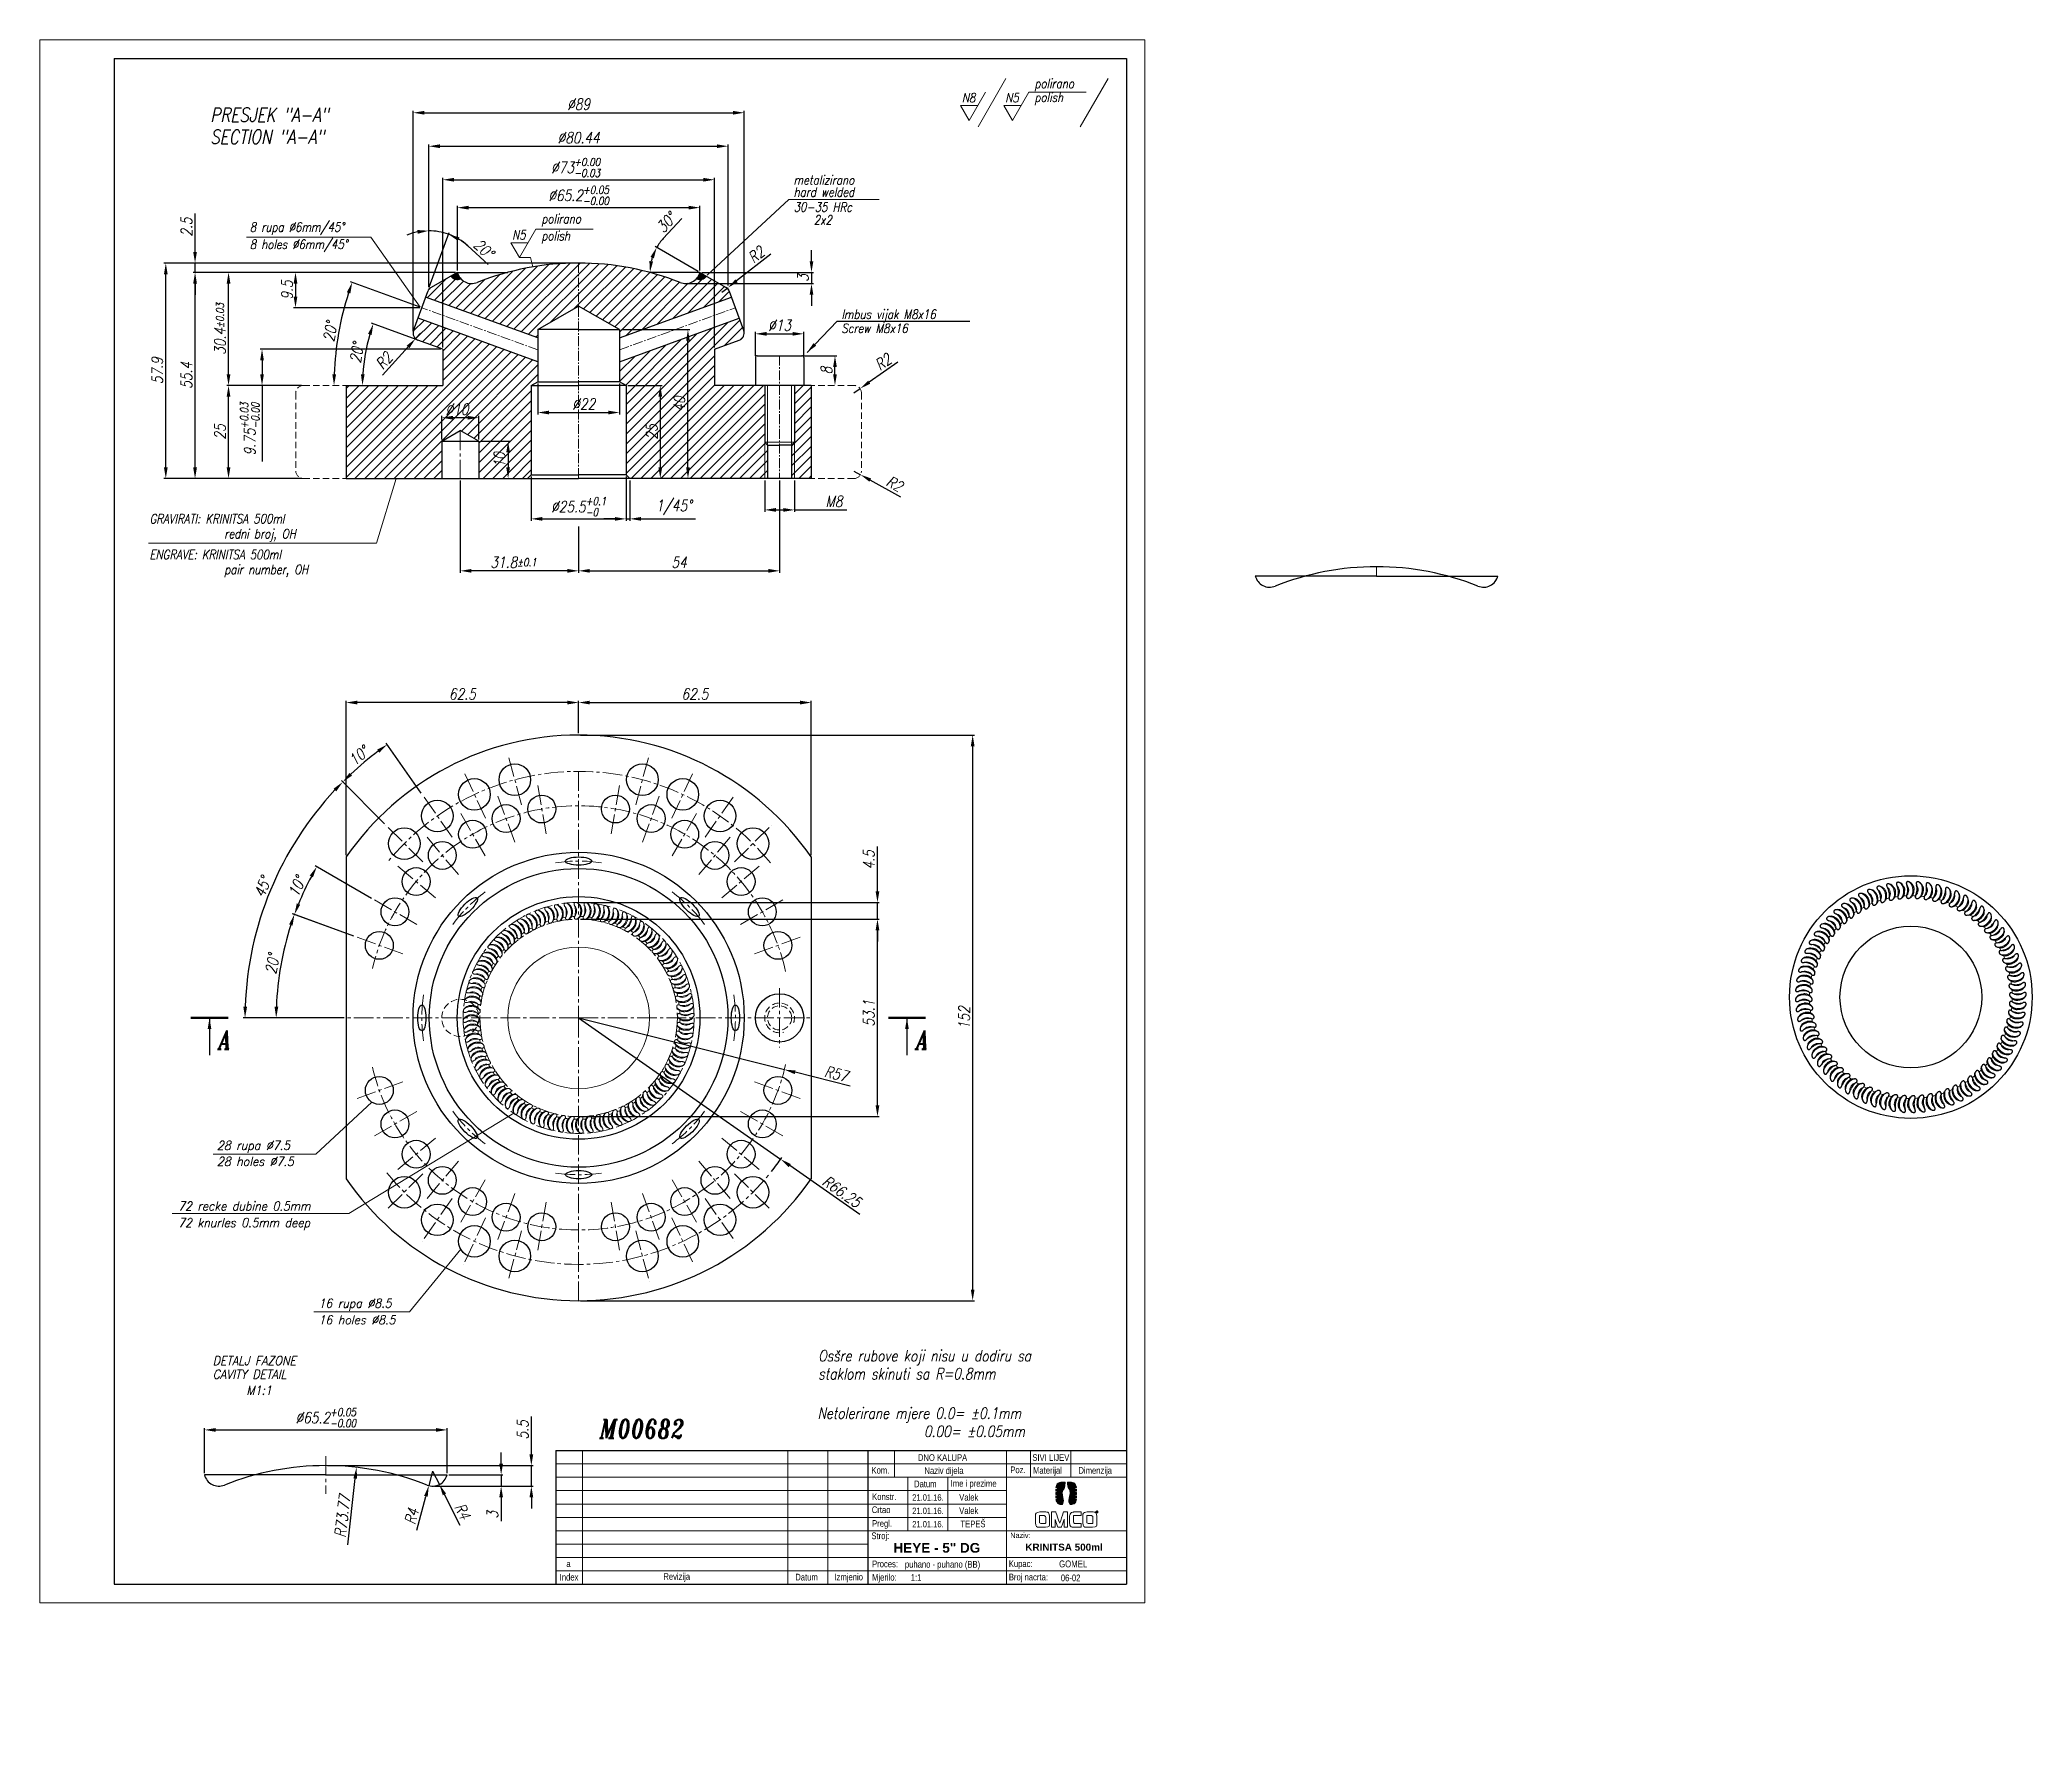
# Model space of a CAD drawing. Extents: x 89 to 624, y -17 to 440.
import ezdxf

# ---------------------------------------------------------------- set-up
doc = ezdxf.new("R2010")
doc.units = 0
doc.header["$LTSCALE"] = 7
doc.header["$MEASUREMENT"] = 0
doc.linetypes.add('CENTER2', pattern=[1.125, 0.75, -0.125, 0.125, -0.125])
doc.linetypes.add('HIDDEN', pattern=[0.375, 0.25, -0.125])
doc.layers.get('0').update_dxf_attribs({"linetype": 'CONTINUOUS', "lineweight": 15})
for name, color, linetype, lineweight in [('1', 1, 'CENTER2', 15), ('2', 2, 'HIDDEN', 15), ('3', 3, 'CONTINUOUS', 30), ('4', 5, 'CONTINUOUS', 50), ('8', 253, 'CONTINUOUS', 15)]:
    doc.layers.add(name, color=color, linetype=linetype, lineweight=lineweight)
doc.styles.add('ITALIC', font='italic.shx', dxfattribs={"width": 0.9, "height": 3})
doc.styles.add('ITALICT', font='ITALICT.shx', dxfattribs={"width": 0.8, "height": 3})
doc.styles.get("Standard").update_dxf_attribs({"font": 'isocp.shx', "height": 3})
doc.styles.add('style2', font='swissc.ttf')
doc.dimstyles.get("Standard").update_dxf_attribs({"dimtxt": 3, "dimasz": 3, "dimexe": 0.5, "dimexo": 0.5, "dimgap": 0.8, "dimtad": 1, "dimdsep": 46, "dimtxsty": 'ITALICT', "dimcen": 0.09, "dimazin": 2, "dimtfac": 1, "dimtmove": 0, "dimatfit": 3, "dimfxl": 1, "dimtolj": 1, "dimtzin": 0, "dimarcsym": 0})

msp = doc.modelspace()

# ---------------------------------------------------------------- texts
for s, height, style, width, p in [('polirano', 2.5, 'ITALICT', 0.8, (356.316, 427.057)), ('N8', 2.5, 'ITALICT', 0.8, (336.825, 423.241)), ('N5', 2.5, 'ITALICT', 0.8, (348.476, 423.241)), ('PRESJEK "A-A"', 3.75, 'ITALICT', 0.8, (134.776, 418.004)), ('metalizirano', 2.5, 'ITALICT', 0.8, (291.598, 401.116)), ('30-35 HRc', 2.5, 'ITALICT', 0.8, (291.598, 393.834)), ('8 rupa %%C6mm/45°', 2.5, 'ITALICT', 0.8, (145.436, 388.478)), ('polirano', 2.5, 'ITALICT', 0.8, (223.801, 390.712)), ('2x2', 2.5, 'ITALICT', 0.8, (296.997, 390.379)), ('N5', 2.5, 'ITALICT', 0.8, (215.961, 386.382)), ('Imbus vijak M8x16', 2.5, 'ITALICT', 0.8, (304.429, 365.027)), ('GRAVIRATI: KRINITSA 500ml', 2.5, 'ITALICT', 0.8, (118.517, 310.09)), ('redni broj, OH', 2.5, 'ITALICT', 0.8, (138.592, 306.05)), ('A', 5, 'ITALICT', 0.8, (137.064, 168.8)), ('A', 5, 'ITALICT', 0.8, (324.497, 168.8)), ('28 rupa %%C7.5', 2.4, 'ITALIC', 0.9, (136.608, 141.718)), ('72 recke dubine 0.5mm', 2.4, 'ITALIC', 0.9, (126.178, 125.429)), ('16 rupa %%C8.5', 2.4, 'ITALIC', 0.9, (163.905, 99.314)), ('DETALJ FAZONE', 2.4, 'ITALIC', 0.9, (135.475, 83.893)), ('Osšre rubove koji nisu u dodiru sa', 3, 'ITALICT', 0.8, (298.208, 84.912)), ('staklom skinuti sa R=0.8mm', 3, 'ITALICT', 0.8, (298.208, 80.054)), ('M1:1', 2.4, 'ITALIC', 0.9, (144.512, 75.932)), ('Netolerirane mjere 0.0= %%p0.1mm', 3, 'ITALICT', 0.8, (298.007, 69.452)), ('M00682', 5, 'ITALICT', 0.8, (239.457, 64.273)), ('                0.00= %%p0.05mm', 3, 'ITALICT', 0.8, (298.007, 64.594))]:
    msp.add_text(s, height=height, dxfattribs=dict(style=style, width=width)).set_placement(p)
at = {"style": 'style2'}
for s, height, p in [('DNO KALUPA', 1.7938, (324.985, 58.137)), ('SIVI LIJEV', 1.7938, (355.739, 58.15)), ('Kom.', 1.7938, (312.514, 54.742)), ('Naziv dijela', 1.79382, (326.741, 54.634)), ('Poz.', 1.7938, (349.821, 54.847)), ('Materijal', 1.7938, (355.939, 54.687)), ('Dimenzija', 1.7938, (368.129, 54.691)), ('Konstr.', 1.7938, (312.687, 47.624)), ('21.01.16.', 1.7, (323.456, 47.459)), ('Datum', 1.7938, (323.951, 51.058)), ('Ime i prezime', 1.79382, (333.798, 51.193)), ('Valek', 1.7938, (336.084, 47.459)), ('Crtao', 1.7938, (312.592, 44.121)), ('21.01.16.', 1.7, (323.456, 43.871)), ('Valek', 1.7938, (336.084, 43.871)), ('Stroj:', 1.7938, (312.492, 37.119)), ('Pregl.', 1.7938, (312.687, 40.426)), ('21.01.16.', 1.7, (323.456, 40.284)), ('TEPEŠ', 1.7938, (336.42, 40.302)), ('Naziv:', 1.4351, (349.803, 37.426)), ('Index', 1.7938, (228.725, 26)), ('a', 1.7, (230.522, 29.655)), ('Revizija', 1.7938, (256.572, 26.177)), ('Datum', 1.7938, (292.035, 26.013)), ('Izmjenio', 1.7938, (302.563, 26.054)), ('Proces:', 1.7938, (312.666, 29.557)), ('Mjerilo:', 1.7938, (312.666, 25.969)), ('puhano - puhano (BB)', 1.79382, (321.495, 29.454)), ('1:1', 1.7938, (323.087, 25.914)), ('Kupac:', 1.7938, (349.423, 29.618)), ('Broj nacrta:', 1.79382, (349.432, 26.028)), ('GOMEL', 1.8268, (362.93, 29.546)), ('06-02', 1.7938, (363.4, 25.801))]:
    msp.add_text(s, height=height, dxfattribs=at).set_placement(p)
at = {"attachment_point": 1}
for s, insert, char_height, width in [('{\\fArial|b1|i0|c238|p34;HEYE - 5" DG}', (318.426, 36.087), 2.6, 26.63899), ('{\\fArial|b1|i0|c238|p34;KRINITSA 500ml}', (353.852, 35.907), 1.9, 34.36193)]:
    msp.add_mtext(s, dxfattribs=dict(at, insert=insert, char_height=char_height, width=width))
at = {"layer": '8'}
for s, height, style, width, p in [('polish', 2.5, 'ITALICT', 0.8, (356.316, 423.352)), ('SECTION "A-A"', 3.75, 'ITALICT', 0.8, (134.776, 412.129)), ('hard welded', 2.5, 'ITALICT', 0.8, (291.598, 397.882)), ('8 holes %%C6mm/45°', 2.5, 'ITALICT', 0.8, (145.436, 383.856)), ('polish', 2.5, 'ITALICT', 0.8, (223.801, 386.145)), ('Screw M8x16', 2.5, 'ITALICT', 0.8, (304.429, 361.259)), ('ENGRAVE: KRINITSA 500ml', 2.5, 'ITALICT', 0.8, (118.517, 300.488)), ('pair number, OH', 2.5, 'ITALICT', 0.8, (138.592, 296.448)), ('28 holes %%C7.5', 2.4, 'ITALIC', 0.9, (136.608, 137.427)), ('72 knurles 0.5mm deep', 2.4, 'ITALIC', 0.9, (126.178, 120.976)), ('16 holes %%C8.5', 2.4, 'ITALIC', 0.9, (163.905, 94.847)), ('CAVITY DETAIL', 2.4, 'ITALIC', 0.9, (135.475, 80.227))]:
    msp.add_text(s, height=height, dxfattribs=dict(at, style=style, width=width)).set_placement(p)

# ---------------------------------------------------------------- blocks, each defined once
blk = doc.blocks.new('*D12')
at = {"color": 0, "lineweight": -2, "transparency": 16777216}
for p, q in [((193.51, 373.6), (193.51, 411.94)), ((196.51, 411.44), (270.95, 411.44)), ((273.95, 374.05), (273.95, 411.94))]:
    blk.add_line(p, q, dxfattribs=at)
at = {"color": 0, "transparency": 16777216}
for points in [[(196.51, 411.94), (196.51, 410.94), (193.51, 411.44)], [(270.95, 411.94), (270.95, 410.94), (273.95, 411.44)]]:
    blk.add_solid(points, dxfattribs=at)
at = {"color": 0, "transparency": 16777216, "insert": (233.81, 413.74), "char_height": 3, "attachment_point": 5, "style": 'ITALICT'}
blk.add_mtext('\\A1;%%c80.44', dxfattribs=at)
blk = doc.blocks.new('*D13')
at = {"color": 0, "lineweight": -2, "transparency": 16777216}
for p, q in [((189.31, 361.71), (189.31, 420.94)), ((192.31, 420.44), (275.31, 420.44)), ((278.31, 361.71), (278.31, 420.94))]:
    blk.add_line(p, q, dxfattribs=at)
at = {"color": 0, "transparency": 16777216}
for points in [[(192.31, 420.94), (192.31, 419.94), (189.31, 420.44)], [(275.31, 420.94), (275.31, 419.94), (278.31, 420.44)]]:
    blk.add_solid(points, dxfattribs=at)
at = {"color": 0, "transparency": 16777216, "insert": (233.81, 422.74), "char_height": 3, "attachment_point": 5, "style": 'ITALICT'}
blk.add_mtext('\\A1;%%c89', dxfattribs=at)
blk = doc.blocks.new('*D14')
at = {"color": 0, "lineweight": -2, "transparency": 16777216}
for p, q in [((197.31, 357.4), (197.31, 402.94)), ((200.31, 402.44), (267.31, 402.44)), ((270.31, 357.4), (270.31, 402.94))]:
    blk.add_line(p, q, dxfattribs=at)
at = {"color": 0, "transparency": 16777216}
for points in [[(200.31, 402.94), (200.31, 401.94), (197.31, 402.44)], [(267.31, 402.94), (267.31, 401.94), (270.31, 402.44)]]:
    blk.add_solid(points, dxfattribs=at)
at = {"color": 0, "transparency": 16777216, "insert": (232.99, 405.72), "char_height": 3, "attachment_point": 5, "style": 'ITALICT'}
blk.add_mtext('\\A1;%%c73{}{\\H0.71x;\\C3;\\S+0.00^ -0.03;}', dxfattribs=at)
blk = doc.blocks.new('*D15')
at = {"color": 0, "lineweight": -2, "transparency": 16777216}
for p, q in [((200.72, 377.55), (157.22, 377.55)), ((157.72, 374.55), (157.72, 371.05)), ((191.17, 368.05), (157.22, 368.05))]:
    blk.add_line(p, q, dxfattribs=at)
at = {"color": 0, "transparency": 16777216}
for points in [[(157.22, 374.55), (158.22, 374.55), (157.72, 377.55)], [(157.22, 371.05), (158.22, 371.05), (157.72, 368.05)]]:
    blk.add_solid(points, dxfattribs=at)
at = {"color": 0, "transparency": 16777216, "insert": (155.42, 372.8), "char_height": 3, "attachment_point": 5, "rotation": 90, "style": 'ITALICT'}
blk.add_mtext('\\A1;9.5', dxfattribs=at)
blk = doc.blocks.new('*D4')
at = {"color": 0, "lineweight": -2, "transparency": 16777216}
for p, q in [((201.21, 378.05), (201.21, 395.44)), ((204.21, 394.94), (263.41, 394.94)), ((266.41, 378.05), (266.41, 395.44))]:
    blk.add_line(p, q, dxfattribs=at)
at = {"color": 0, "transparency": 16777216}
for points in [[(204.21, 395.44), (204.21, 394.44), (201.21, 394.94)], [(263.41, 395.44), (263.41, 394.44), (266.41, 394.94)]]:
    blk.add_solid(points, dxfattribs=at)
at = {"color": 0, "transparency": 16777216, "insert": (233.81, 398.23), "char_height": 3, "attachment_point": 5, "style": 'ITALICT'}
blk.add_mtext('\\A1;%%c65.2{}{\\H0.71x;\\C3;\\S+0.05^ -0.00;}', dxfattribs=at)
blk = doc.blocks.new('*D5')
at = {"color": 0, "lineweight": -2, "transparency": 16777216}
for p, q in [((196.81, 356.9), (148.22, 356.9)), ((148.72, 353.9), (148.72, 350.15)), ((159.31, 347.15), (148.22, 347.15)), ((148.72, 347.15), (148.72, 326.73))]:
    blk.add_line(p, q, dxfattribs=at)
at = {"color": 0, "transparency": 16777216}
for points in [[(148.22, 353.9), (149.22, 353.9), (148.72, 356.9)], [(148.22, 350.15), (149.22, 350.15), (148.72, 347.15)]]:
    blk.add_solid(points, dxfattribs=at)
at = {"color": 0, "transparency": 16777216, "insert": (145.44, 335.44), "char_height": 3, "attachment_point": 5, "rotation": 90, "style": 'ITALICT'}
blk.add_mtext('\\A1;9.75{}{\\H0.71x;\\C3;\\S+0.03^ -0.00;}', dxfattribs=at)
blk = doc.blocks.new('*D6')
at = {"color": 0, "lineweight": -2, "transparency": 16777216}
for p, q in [((159.31, 347.15), (139.22, 347.15)), ((139.72, 325.15), (139.72, 344.15)), ((159.31, 322.15), (139.22, 322.15))]:
    blk.add_line(p, q, dxfattribs=at)
at = {"color": 0, "transparency": 16777216}
for points in [[(139.22, 344.15), (140.22, 344.15), (139.72, 347.15)], [(139.22, 325.15), (140.22, 325.15), (139.72, 322.15)]]:
    blk.add_solid(points, dxfattribs=at)
at = {"color": 0, "transparency": 16777216, "insert": (137.42, 334.65), "char_height": 3, "attachment_point": 5, "rotation": 90, "style": 'ITALICT'}
blk.add_mtext('\\A1;25', dxfattribs=at)
blk = doc.blocks.new('*D7')
at = {"color": 0, "lineweight": -2, "transparency": 16777216}
for p, q in [((158.68, 377.55), (139.22, 377.55)), ((139.72, 350.15), (139.72, 374.55)), ((159.31, 347.15), (139.22, 347.15))]:
    blk.add_line(p, q, dxfattribs=at)
at = {"color": 0, "transparency": 16777216}
for points in [[(139.22, 374.55), (140.22, 374.55), (139.72, 377.55)], [(139.22, 350.15), (140.22, 350.15), (139.72, 347.15)]]:
    blk.add_solid(points, dxfattribs=at)
at = {"color": 0, "transparency": 16777216, "insert": (137.42, 362.35), "char_height": 3, "attachment_point": 5, "rotation": 90, "style": 'ITALICT'}
blk.add_mtext('\\A1;30.4{}{\\H0.71x;\\C3;%%p0.03}', dxfattribs=at)
blk = doc.blocks.new('*D8')
at = {"color": 0, "lineweight": -2, "transparency": 16777216}
for p, q in [((200.71, 377.55), (130.22, 377.55)), ((130.72, 325.15), (130.72, 374.55)), ((159.31, 322.15), (130.22, 322.15))]:
    blk.add_line(p, q, dxfattribs=at)
at = {"color": 0, "transparency": 16777216}
for points in [[(130.22, 374.55), (131.22, 374.55), (130.72, 377.55)], [(130.22, 325.15), (131.22, 325.15), (130.72, 322.15)]]:
    blk.add_solid(points, dxfattribs=at)
at = {"color": 0, "transparency": 16777216, "insert": (128.42, 349.85), "char_height": 3, "attachment_point": 5, "rotation": 90, "style": 'ITALICT'}
blk.add_mtext('\\A1;55.4', dxfattribs=at)
blk = doc.blocks.new('*D9')
at = {"color": 0, "lineweight": -2, "transparency": 16777216}
for p, q in [((296.39, 380.55), (296.39, 383.55)), ((266.91, 377.55), (296.89, 377.55)), ((296.39, 377.55), (296.39, 374.55)), ((263.04, 374.55), (296.89, 374.55)), ((296.39, 371.55), (296.39, 368.55))]:
    blk.add_line(p, q, dxfattribs=at)
at = {"color": 0, "transparency": 16777216}
for points in [[(295.89, 380.55), (296.89, 380.55), (296.39, 377.55)], [(295.89, 371.55), (296.89, 371.55), (296.39, 374.55)]]:
    blk.add_solid(points, dxfattribs=at)
at = {"color": 0, "transparency": 16777216, "insert": (294.09, 376.05), "char_height": 3, "attachment_point": 5, "rotation": 90, "style": 'ITALICT'}
blk.add_mtext('\\A1;3', dxfattribs=at)
blk = doc.blocks.new('*D10')
at = {"color": 0, "lineweight": -2, "transparency": 16777216}
for p, q in [((234.31, 203.74), (314.62, 203.74)), ((314.12, 153.66), (314.12, 200.74)), ((234.31, 150.66), (314.62, 150.66))]:
    blk.add_line(p, q, dxfattribs=at)
at = {"color": 0, "transparency": 16777216}
for points in [[(313.62, 200.74), (314.62, 200.74), (314.12, 203.74)], [(313.62, 153.66), (314.62, 153.66), (314.12, 150.66)]]:
    blk.add_solid(points, dxfattribs=at)
at = {"color": 0, "transparency": 16777216, "insert": (311.82, 178.45), "char_height": 3, "attachment_point": 5, "rotation": 90, "style": 'ITALICT'}
blk.add_mtext('\\A1;53.1', dxfattribs=at)
blk = doc.blocks.new('*D11')
at = {"color": 0, "lineweight": -2, "transparency": 16777216}
for p, q in [((314.12, 211.23), (314.12, 223.27)), ((234.31, 208.23), (314.62, 208.23)), ((234.31, 203.74), (314.62, 203.74)), ((314.12, 203.74), (314.12, 208.23)), ((314.12, 200.74), (314.12, 197.74))]:
    blk.add_line(p, q, dxfattribs=at)
at = {"color": 0, "transparency": 16777216}
for points in [[(313.62, 211.23), (314.62, 211.23), (314.12, 208.23)], [(313.62, 200.74), (314.62, 200.74), (314.12, 203.74)]]:
    blk.add_solid(points, dxfattribs=at)
at = {"color": 0, "transparency": 16777216, "insert": (311.82, 219.67), "char_height": 3, "attachment_point": 5, "rotation": 90, "style": 'ITALICT'}
blk.add_mtext('\\A1;4.5', dxfattribs=at)
blk = doc.blocks.new('*D16')
at = {"color": 0, "lineweight": -2, "transparency": 16777216}
blk.add_line((190.15, 359.5), (178.15, 363.87), dxfattribs=at)
blk.add_arc((224.1, 347.15), 48.39, 163.5526, 176.4474, dxfattribs=at)
at = {"color": 0, "transparency": 16777216}
for points in [[(177.21, 361.01), (178.16, 360.7), (178.62, 363.7)], [(176.3, 350.13), (175.3, 350.16), (175.7, 347.15)]]:
    blk.add_solid(points, dxfattribs=at)
at = {"color": 0, "transparency": 16777216, "insert": (174.17, 355.95), "char_height": 3, "attachment_point": 5, "rotation": 80, "style": 'ITALICT'}
blk.add_mtext('\\A1;20°', dxfattribs=at)
blk = doc.blocks.new('*D17')
at = {"color": 0, "lineweight": -2, "transparency": 16777216}
for p, q in [((191.31, 361.21), (189.97, 359.73)), ((181.08, 349.89), (187.96, 357.5))]:
    blk.add_line(p, q, dxfattribs=at)
at = {"color": 0, "transparency": 16777216}
blk.add_solid([(187.58, 357.84), (188.33, 357.17), (189.97, 359.73)], dxfattribs=at)
at = {"color": 0, "transparency": 16777216, "insert": (181.51, 353.8), "char_height": 3, "attachment_point": 5, "rotation": 47.9094, "style": 'ITALICT'}
blk.add_mtext('\\A1;R2', dxfattribs=at)
blk = doc.blocks.new('*D18')
at = {"color": 0, "lineweight": -2, "transparency": 16777216}
blk.add_line((191.2, 368.22), (172.48, 375.04), dxfattribs=at)
blk.add_arc((249.09, 347.15), 81.03, 162.1214, 177.8786, dxfattribs=at)
at = {"color": 0, "transparency": 16777216}
for points in [[(171.5, 372.19), (172.45, 371.86), (172.95, 374.86)], [(168.62, 350.14), (167.62, 350.16), (168.06, 347.15)]]:
    blk.add_solid(points, dxfattribs=at)
at = {"color": 0, "transparency": 16777216, "insert": (167.03, 361.62), "char_height": 3, "attachment_point": 5, "rotation": 80, "style": 'ITALICT'}
blk.add_mtext('\\A1;20°', dxfattribs=at)
blk = doc.blocks.new('*D19')
at = {"color": 0, "lineweight": -2, "transparency": 16777216}
for p, q in [((133.25, 54.87), (133.25, 66.97)), ((136.25, 66.47), (195.45, 66.47)), ((198.45, 54.87), (198.45, 66.97))]:
    blk.add_line(p, q, dxfattribs=at)
at = {"color": 0, "transparency": 16777216}
for points in [[(136.25, 66.97), (136.25, 65.97), (133.25, 66.47)], [(195.45, 66.97), (195.45, 65.97), (198.45, 66.47)]]:
    blk.add_solid(points, dxfattribs=at)
at = {"color": 0, "transparency": 16777216, "insert": (165.85, 69.76), "char_height": 3, "attachment_point": 5, "style": 'ITALICT'}
blk.add_mtext('\\A1;%%c65.2{}{\\H0.71x;\\C3;\\S+0.05^ -0.00;}', dxfattribs=at)
blk = doc.blocks.new('*D20')
at = {"color": 0, "lineweight": -2, "transparency": 16777216}
for p, q in [((212.98, 57.37), (212.98, 60.37)), ((198.95, 54.37), (213.48, 54.37)), ((212.98, 54.37), (212.98, 51.37)), ((195.07, 51.37), (213.48, 51.37)), ((212.98, 48.37), (212.98, 41.94))]:
    blk.add_line(p, q, dxfattribs=at)
at = {"color": 0, "transparency": 16777216}
for points in [[(212.48, 57.37), (213.48, 57.37), (212.98, 54.37)], [(212.48, 48.37), (213.48, 48.37), (212.98, 51.37)]]:
    blk.add_solid(points, dxfattribs=at)
at = {"color": 0, "transparency": 16777216, "insert": (210.68, 43.66), "char_height": 3, "attachment_point": 5, "rotation": 90, "style": 'ITALICT'}
blk.add_mtext('\\A1;3', dxfattribs=at)
blk = doc.blocks.new('*D21')
at = {"color": 0, "lineweight": -2, "transparency": 16777216}
for p, q in [((285.48, 382.45), (276.26, 375.26)), ((272.31, 372.19), (273.89, 373.42))]:
    blk.add_line(p, q, dxfattribs=at)
at = {"color": 0, "transparency": 16777216}
blk.add_solid([(275.95, 375.66), (276.56, 374.87), (273.89, 373.42)], dxfattribs=at)
at = {"color": 0, "transparency": 16777216, "insert": (281.54, 382.29), "char_height": 3, "attachment_point": 5, "rotation": 37.8993, "style": 'ITALICT'}
blk.add_mtext('\\A1;R2', dxfattribs=at)
blk = doc.blocks.new('*D22')
at = {"color": 0, "lineweight": -2, "transparency": 16777216}
for p, q in [((319.59, 353.43), (311.9, 348.03)), ((307.81, 345.15), (309.44, 346.3))]:
    blk.add_line(p, q, dxfattribs=at)
at = {"color": 0, "transparency": 16777216}
blk.add_solid([(311.61, 348.44), (312.19, 347.62), (309.44, 346.3)], dxfattribs=at)
at = {"color": 0, "transparency": 16777216, "insert": (315.65, 353.47), "char_height": 3, "attachment_point": 5, "rotation": 35.1086, "style": 'ITALICT'}
blk.add_mtext('\\A1;R2', dxfattribs=at)
blk = doc.blocks.new('*D23')
at = {"color": 0, "lineweight": -2, "transparency": 16777216}
for p, q in [((307.81, 324.15), (309.56, 323.18)), ((320.4, 317.17), (312.18, 321.73))]:
    blk.add_line(p, q, dxfattribs=at)
at = {"color": 0, "transparency": 16777216}
blk.add_solid([(312.42, 322.16), (311.94, 321.29), (309.56, 323.18)], dxfattribs=at)
at = {"color": 0, "transparency": 16777216, "insert": (318.72, 320.73), "char_height": 3, "attachment_point": 5, "rotation": 330.9977, "style": 'ITALICT'}
blk.add_mtext('\\A1;R2', dxfattribs=at)
blk = doc.blocks.new('*D24')
at = {"color": 0, "lineweight": -2, "transparency": 16777216}
for p, q in [((202.01, 321.65), (202.01, 296.84)), ((233.81, 309.29), (233.81, 296.84)), ((230.81, 297.34), (205.01, 297.34))]:
    blk.add_line(p, q, dxfattribs=at)
at = {"color": 0, "transparency": 16777216}
for points in [[(205.01, 297.84), (205.01, 296.84), (202.01, 297.34)], [(230.81, 297.84), (230.81, 296.84), (233.81, 297.34)]]:
    blk.add_solid(points, dxfattribs=at)
at = {"color": 0, "transparency": 16777216, "insert": (216.31, 299.64), "char_height": 3, "attachment_point": 5, "style": 'ITALICT'}
blk.add_mtext('\\A1;31.8{}{\\H0.71x;\\C3;%%p0.1}', dxfattribs=at)
blk = doc.blocks.new('*D25')
at = {"color": 0, "lineweight": -2, "transparency": 16777216}
for p, q in [((207.51, 332.15), (215.35, 332.15)), ((214.85, 329.15), (214.85, 325.15))]:
    blk.add_line(p, q, dxfattribs=at)
at = {"color": 0, "transparency": 16777216}
for points in [[(214.35, 329.15), (215.35, 329.15), (214.85, 332.15)], [(214.35, 325.15), (215.35, 325.15), (214.85, 322.15)]]:
    blk.add_solid(points, dxfattribs=at)
at = {"color": 0, "transparency": 16777216, "insert": (212.55, 327.15), "char_height": 3, "attachment_point": 5, "rotation": 90, "style": 'ITALICT'}
blk.add_mtext('\\A1;10', dxfattribs=at)
blk = doc.blocks.new('*D26')
at = {"color": 0, "lineweight": -2, "transparency": 16777216}
for p, q in [((197.01, 332.65), (197.01, 338.98)), ((204.01, 338.48), (200.01, 338.48)), ((207.01, 332.65), (207.01, 338.98))]:
    blk.add_line(p, q, dxfattribs=at)
at = {"color": 0, "transparency": 16777216}
for points in [[(200.01, 338.98), (200.01, 337.98), (197.01, 338.48)], [(204.01, 338.98), (204.01, 337.98), (207.01, 338.48)]]:
    blk.add_solid(points, dxfattribs=at)
at = {"color": 0, "transparency": 16777216, "insert": (201.13, 340.78), "char_height": 3, "attachment_point": 5, "style": 'ITALICT'}
blk.add_mtext('\\A1;%%c10', dxfattribs=at)
blk = doc.blocks.new('*D27')
at = {"color": 0, "lineweight": -2, "transparency": 16777216}
for p, q in [((281.31, 355.15), (281.31, 361.53)), ((284.31, 361.03), (291.31, 361.03)), ((294.31, 355.15), (294.31, 361.53))]:
    blk.add_line(p, q, dxfattribs=at)
at = {"color": 0, "transparency": 16777216}
for points in [[(284.31, 361.53), (284.31, 360.53), (281.31, 361.03)], [(291.31, 361.53), (291.31, 360.53), (294.31, 361.03)]]:
    blk.add_solid(points, dxfattribs=at)
at = {"color": 0, "transparency": 16777216, "insert": (287.81, 363.33), "char_height": 3, "attachment_point": 5, "style": 'ITALICT'}
blk.add_mtext('\\A1;%%c13', dxfattribs=at)
blk = doc.blocks.new('*D28')
at = {"color": 0, "lineweight": -2, "transparency": 16777216}
for p, q in [((283.81, 321.65), (283.81, 313.21)), ((291.81, 321.65), (291.81, 313.21)), ((286.81, 313.71), (288.81, 313.71)), ((291.81, 313.71), (305.88, 313.71))]:
    blk.add_line(p, q, dxfattribs=at)
at = {"color": 0, "transparency": 16777216}
for points in [[(286.81, 314.21), (286.81, 313.21), (283.81, 313.71)], [(288.81, 314.21), (288.81, 313.21), (291.81, 313.71)]]:
    blk.add_solid(points, dxfattribs=at)
at = {"color": 0, "transparency": 16777216, "insert": (302.46, 316.01), "char_height": 3, "attachment_point": 5, "style": 'ITALICT'}
blk.add_mtext('\\A1;M8', dxfattribs=at)
blk = doc.blocks.new('*D29')
at = {"color": 0, "lineweight": -2, "transparency": 16777216}
for p, q in [((294.31, 355.15), (303.2, 355.15)), ((302.7, 350.15), (302.7, 352.15))]:
    blk.add_line(p, q, dxfattribs=at)
at = {"color": 0, "transparency": 16777216}
for points in [[(302.2, 352.15), (303.2, 352.15), (302.7, 355.15)], [(302.2, 350.15), (303.2, 350.15), (302.7, 347.15)]]:
    blk.add_solid(points, dxfattribs=at)
at = {"color": 0, "transparency": 16777216, "insert": (300.4, 351.15), "char_height": 3, "attachment_point": 5, "rotation": 90, "style": 'ITALICT'}
blk.add_mtext('\\A1;8', dxfattribs=at)
blk = doc.blocks.new('*D30')
at = {"color": 0, "lineweight": -2, "transparency": 16777216}
for p, q in [((287.81, 321.65), (287.81, 296.84)), ((233.81, 309.29), (233.81, 296.84)), ((236.81, 297.34), (284.81, 297.34))]:
    blk.add_line(p, q, dxfattribs=at)
at = {"color": 0, "transparency": 16777216}
for points in [[(236.81, 297.84), (236.81, 296.84), (233.81, 297.34)], [(284.81, 297.84), (284.81, 296.84), (287.81, 297.34)]]:
    blk.add_solid(points, dxfattribs=at)
at = {"color": 0, "transparency": 16777216, "insert": (260.81, 299.64), "char_height": 3, "attachment_point": 5, "style": 'ITALICT'}
blk.add_mtext('\\A1;54', dxfattribs=at)
blk = doc.blocks.new('*D31')
at = {"color": 0, "lineweight": -2, "transparency": 16777216}
for p, q in [((222.81, 347.66), (222.81, 339.38)), ((244.81, 347.66), (244.81, 339.38)), ((225.81, 339.88), (241.81, 339.88))]:
    blk.add_line(p, q, dxfattribs=at)
at = {"color": 0, "transparency": 16777216}
for points in [[(225.81, 340.38), (225.81, 339.38), (222.81, 339.88)], [(241.81, 340.38), (241.81, 339.38), (244.81, 339.88)]]:
    blk.add_solid(points, dxfattribs=at)
at = {"color": 0, "transparency": 16777216, "insert": (235.18, 342.18), "char_height": 3, "attachment_point": 5, "style": 'ITALICT'}
blk.add_mtext('\\A1;%%c22', dxfattribs=at)
blk = doc.blocks.new('*D32')
at = {"color": 0, "lineweight": -2, "transparency": 16777216}
for p, q in [((221.06, 322.65), (221.06, 310.8)), ((246.56, 322.65), (246.56, 310.8)), ((224.06, 311.3), (243.56, 311.3))]:
    blk.add_line(p, q, dxfattribs=at)
at = {"color": 0, "transparency": 16777216}
for points in [[(224.06, 311.8), (224.06, 310.8), (221.06, 311.3)], [(243.56, 311.8), (243.56, 310.8), (246.56, 311.3)]]:
    blk.add_solid(points, dxfattribs=at)
at = {"color": 0, "transparency": 16777216, "insert": (233.81, 314.58), "char_height": 3, "attachment_point": 5, "style": 'ITALICT'}
blk.add_mtext('\\A1;%%c25.5{}{\\H0.71x;\\C3;\\S+0.1^ -0;}', dxfattribs=at)
blk = doc.blocks.new('*D33')
at = {"color": 0, "lineweight": -2, "transparency": 16777216}
for p, q in [((247.56, 321.65), (247.56, 310.8)), ((243.56, 311.3), (240.56, 311.3)), ((246.56, 311.3), (247.56, 311.3)), ((250.56, 311.3), (265.21, 311.3))]:
    blk.add_line(p, q, dxfattribs=at)
at = {"color": 0, "transparency": 16777216}
for points in [[(243.56, 311.8), (243.56, 310.8), (246.56, 311.3)], [(250.56, 311.8), (250.56, 310.8), (247.56, 311.3)]]:
    blk.add_solid(points, dxfattribs=at)
at = {"color": 0, "transparency": 16777216, "insert": (259.39, 314.38), "char_height": 3, "attachment_point": 5, "style": 'ITALICT'}
blk.add_mtext('\\A1;1/45%%d', dxfattribs=at)
blk = doc.blocks.new('*D34')
at = {"color": 0, "lineweight": -2, "transparency": 16777216}
for p, q in [((245.31, 362.15), (263.69, 362.15)), ((263.19, 325.15), (263.19, 359.15))]:
    blk.add_line(p, q, dxfattribs=at)
at = {"color": 0, "transparency": 16777216}
for points in [[(262.69, 359.15), (263.69, 359.15), (263.19, 362.15)], [(262.69, 325.15), (263.69, 325.15), (263.19, 322.15)]]:
    blk.add_solid(points, dxfattribs=at)
at = {"color": 0, "transparency": 16777216, "insert": (260.89, 342.15), "char_height": 3, "attachment_point": 5, "rotation": 90, "style": 'ITALICT'}
blk.add_mtext('\\A1;40', dxfattribs=at)
blk = doc.blocks.new('*D35')
at = {"color": 0, "lineweight": -2, "transparency": 16777216}
for p, q in [((247.06, 347.15), (256.26, 347.15)), ((255.76, 344.15), (255.76, 325.15))]:
    blk.add_line(p, q, dxfattribs=at)
at = {"color": 0, "transparency": 16777216}
for points in [[(255.26, 344.15), (256.26, 344.15), (255.76, 347.15)], [(255.26, 325.15), (256.26, 325.15), (255.76, 322.15)]]:
    blk.add_solid(points, dxfattribs=at)
at = {"color": 0, "transparency": 16777216, "insert": (253.46, 334.65), "char_height": 3, "attachment_point": 5, "rotation": 90, "style": 'ITALICT'}
blk.add_mtext('\\A1;25', dxfattribs=at)
blk = doc.blocks.new('*D46')
at = {"color": 0, "lineweight": -2, "transparency": 16777216}
for p, q in [((234.31, 253.2), (340.2, 253.2)), ((339.7, 250.2), (339.7, 104.2)), ((234.31, 101.2), (340.2, 101.2))]:
    blk.add_line(p, q, dxfattribs=at)
at = {"color": 0, "transparency": 16777216}
for points in [[(339.2, 250.2), (340.2, 250.2), (339.7, 253.2)], [(339.2, 104.2), (340.2, 104.2), (339.7, 101.2)]]:
    blk.add_solid(points, dxfattribs=at)
at = {"color": 0, "transparency": 16777216, "insert": (337.4, 177.2), "char_height": 3, "attachment_point": 5, "rotation": 90, "style": 'ITALICT'}
blk.add_mtext('\\A1;152', dxfattribs=at)
blk = doc.blocks.new('*D47')
at = {"color": 0, "lineweight": -2, "transparency": 16777216}
for p, q in [((171.31, 220.94), (171.31, 262.44)), ((233.81, 253.7), (233.81, 262.44)), ((230.81, 261.94), (174.31, 261.94))]:
    blk.add_line(p, q, dxfattribs=at)
at = {"color": 0, "transparency": 16777216}
for points in [[(174.31, 262.44), (174.31, 261.44), (171.31, 261.94)], [(230.81, 262.44), (230.81, 261.44), (233.81, 261.94)]]:
    blk.add_solid(points, dxfattribs=at)
at = {"color": 0, "transparency": 16777216, "insert": (202.56, 264.24), "char_height": 3, "attachment_point": 5, "style": 'ITALICT'}
blk.add_mtext('\\A1;62.5', dxfattribs=at)
blk = doc.blocks.new('*D48')
at = {"color": 0, "lineweight": -2, "transparency": 16777216}
for p, q in [((233.81, 253.7), (233.81, 262.44)), ((296.31, 220.94), (296.31, 262.44)), ((236.81, 261.94), (293.31, 261.94))]:
    blk.add_line(p, q, dxfattribs=at)
at = {"color": 0, "transparency": 16777216}
for points in [[(236.81, 262.44), (236.81, 261.44), (233.81, 261.94)], [(293.31, 262.44), (293.31, 261.44), (296.31, 261.94)]]:
    blk.add_solid(points, dxfattribs=at)
at = {"color": 0, "transparency": 16777216, "insert": (265.06, 264.24), "char_height": 3, "attachment_point": 5, "style": 'ITALICT'}
blk.add_mtext('\\A1;62.5', dxfattribs=at)
blk = doc.blocks.new('*D49')
at = {"color": 0, "lineweight": -2, "transparency": 16777216}
for p, q in [((233.81, 177.2), (289.09, 163.3)), ((306.79, 158.85), (292, 162.57))]:
    blk.add_line(p, q, dxfattribs=at)
at = {"color": 0, "transparency": 16777216}
blk.add_solid([(292.12, 163.05), (291.87, 162.08), (289.09, 163.3)], dxfattribs=at)
at = {"color": 0, "transparency": 16777216, "insert": (303.03, 162.17), "char_height": 3, "attachment_point": 5, "rotation": 345.8882, "style": 'ITALICT'}
blk.add_mtext('\\A1;R57', dxfattribs=at)
blk = doc.blocks.new('*D50')
at = {"color": 0, "lineweight": -2, "transparency": 16777216}
for p, q in [((233.81, 177.2), (288.1, 139.23)), ((309.38, 124.35), (290.56, 137.51))]:
    blk.add_line(p, q, dxfattribs=at)
blk.add_arc((233.81, 177.2), 66.25, 321.4891, 325.4645, dxfattribs=at)
at = {"color": 0, "transparency": 16777216}
blk.add_solid([(290.84, 137.92), (290.27, 137.1), (288.1, 139.23)], dxfattribs=at)
at = {"color": 0, "transparency": 16777216, "insert": (304.56, 130.52), "char_height": 3, "attachment_point": 5, "rotation": 325.032, "style": 'ITALICT'}
blk.add_mtext('\\A1;R66.25', dxfattribs=at)
blk = doc.blocks.new('*D51')
at = {"color": 0, "lineweight": -2, "transparency": 16777216}
for p, q in [((178.17, 209.32), (162.99, 218.08)), ((173.43, 199.17), (156.97, 205.16))]:
    blk.add_line(p, q, dxfattribs=at)
blk.add_arc((233.81, 177.2), 81.27, 152.1152, 157.8848, dxfattribs=at)
at = {"color": 0, "transparency": 16777216}
for points in [[(161.54, 215.45), (162.41, 214.96), (163.43, 217.83)], [(158.98, 207.61), (158.05, 207.97), (157.44, 204.99)]]:
    blk.add_solid(points, dxfattribs=at)
at = {"color": 0, "transparency": 16777216, "insert": (158.07, 212.51), "char_height": 3, "attachment_point": 5, "rotation": 65, "style": 'ITALICT'}
blk.add_mtext('\\A1;10°', dxfattribs=at)
blk = doc.blocks.new('*D52')
at = {"color": 0, "lineweight": -2, "transparency": 16777216}
for p, q in [((173.43, 199.17), (156.95, 205.17)), ((170.81, 177.2), (152.02, 177.2))]:
    blk.add_line(p, q, dxfattribs=at)
blk.add_arc((233.81, 177.2), 81.29, 162.1147, 177.8853, dxfattribs=at)
at = {"color": 0, "transparency": 16777216}
for points in [[(155.98, 202.32), (156.92, 202), (157.42, 205)], [(153.08, 180.19), (152.08, 180.21), (152.52, 177.2)]]:
    blk.add_solid(points, dxfattribs=at)
at = {"color": 0, "transparency": 16777216, "insert": (151.49, 191.71), "char_height": 3, "attachment_point": 5, "rotation": 80, "style": 'ITALICT'}
blk.add_mtext('\\A1;20°', dxfattribs=at)
blk = doc.blocks.new('*D53')
at = {"color": 0, "lineweight": -2, "transparency": 16777216}
for p, q in [((181.66, 229.35), (170.05, 240.95)), ((170.81, 177.2), (143.65, 177.2))]:
    blk.add_line(p, q, dxfattribs=at)
blk.add_arc((233.81, 177.2), 89.66, 136.9171, 178.0829, dxfattribs=at)
at = {"color": 0, "transparency": 16777216}
for points in [[(167.96, 238.79), (168.68, 238.09), (170.41, 240.6)], [(144.7, 180.19), (143.7, 180.21), (144.15, 177.2)]]:
    blk.add_solid(points, dxfattribs=at)
at = {"color": 0, "transparency": 16777216, "insert": (148.85, 212.39), "char_height": 3, "attachment_point": 5, "rotation": 67.5, "style": 'ITALICT'}
blk.add_mtext('\\A1;45°', dxfattribs=at)
blk = doc.blocks.new('*D54')
at = {"color": 0, "lineweight": -2, "transparency": 16777216}
for p, q in [((191.51, 237.61), (182.1, 251.05)), ((181.66, 229.35), (170.06, 240.95))]:
    blk.add_line(p, q, dxfattribs=at)
blk.add_arc((233.81, 177.2), 89.66, 126.9173, 133.0827, dxfattribs=at)
at = {"color": 0, "transparency": 16777216}
for points in [[(179.66, 249.28), (180.25, 248.47), (182.38, 250.64)], [(172.92, 242.32), (172.22, 243.04), (170.41, 240.59)]]:
    blk.add_solid(points, dxfattribs=at)
at = {"color": 0, "transparency": 16777216, "insert": (174.7, 247.64), "char_height": 3, "attachment_point": 5, "rotation": 40, "style": 'ITALICT'}
blk.add_mtext('\\A1;10°', dxfattribs=at)
blk = doc.blocks.new('*D55')
at = {"color": 0, "lineweight": -2, "transparency": 16777216}
for p, q in [((194.57, 55.37), (196.39, 51.8)), ((202, 40.75), (197.74, 49.13))]:
    blk.add_line(p, q, dxfattribs=at)
at = {"color": 0, "transparency": 16777216}
blk.add_solid([(198.19, 49.36), (197.3, 48.9), (196.39, 51.8)], dxfattribs=at)
at = {"color": 0, "transparency": 16777216, "insert": (202.6, 44.64), "char_height": 3, "attachment_point": 5, "rotation": 296.9227, "style": 'ITALICT'}
blk.add_mtext('\\A1;R4', dxfattribs=at)
blk = doc.blocks.new('*D56')
at = {"color": 0, "lineweight": -2, "transparency": 16777216}
for p, q in [((194.57, 55.37), (193.54, 51.51)), ((190.32, 39.53), (192.76, 48.61))]:
    blk.add_line(p, q, dxfattribs=at)
at = {"color": 0, "transparency": 16777216}
blk.add_solid([(192.28, 48.74), (193.24, 48.48), (193.54, 51.51)], dxfattribs=at)
at = {"color": 0, "transparency": 16777216, "insert": (188.93, 43.22), "char_height": 3, "attachment_point": 5, "rotation": 74.9653, "style": 'ITALICT'}
blk.add_mtext('\\A1;R4', dxfattribs=at)
blk = doc.blocks.new('*D57')
at = {"color": 0, "lineweight": -2, "transparency": 16777216}
blk.add_line((171.76, 35.57), (173.78, 53.42), dxfattribs=at)
at = {"color": 0, "transparency": 16777216}
blk.add_solid([(173.28, 53.48), (174.28, 53.37), (174.12, 56.41)], dxfattribs=at)
at = {"color": 0, "transparency": 16777216, "insert": (170.32, 43.26), "char_height": 3, "attachment_point": 5, "rotation": 83.5656, "style": 'ITALICT'}
blk.add_mtext('\\A1;R73.77', dxfattribs=at)
blk = doc.blocks.new('*D58')
at = {"color": 0, "lineweight": -2, "transparency": 16777216}
for p, q in [((221.1, 59.87), (221.1, 70.07)), ((166.35, 56.87), (221.6, 56.87)), ((221.1, 51.37), (221.1, 56.87)), ((195.07, 51.37), (221.6, 51.37)), ((221.1, 48.37), (221.1, 45.37))]:
    blk.add_line(p, q, dxfattribs=at)
at = {"color": 0, "transparency": 16777216}
for points in [[(220.6, 59.87), (221.6, 59.87), (221.1, 56.87)], [(220.6, 48.37), (221.6, 48.37), (221.1, 51.37)]]:
    blk.add_solid(points, dxfattribs=at)
at = {"color": 0, "transparency": 16777216, "insert": (218.8, 66.47), "char_height": 3, "attachment_point": 5, "rotation": 90, "style": 'ITALICT'}
blk.add_mtext('\\A1;5.5', dxfattribs=at)
blk = doc.blocks.new('*D59')
at = {"color": 0, "lineweight": -2, "transparency": 16777216}
for p, q in [((193.51, 373.74), (193.51, 389.22)), ((193.68, 373.57), (199.02, 388.25)), ((203.99, 384.68), (209.49, 379.7))]:
    blk.add_line(p, q, dxfattribs=at)
for start, end in [(101.0244, 112.0488), (70, 90), (47.8474, 70), (47.9512, 58.9756)]:
    blk.add_arc((193.51, 373.1), 15.62, start, end, dxfattribs=at)
at = {"color": 0, "transparency": 16777216}
for points in [[(190.47, 388.93), (190.57, 387.93), (193.51, 388.72)], [(201.34, 386.04), (201.77, 386.94), (198.85, 387.78)]]:
    blk.add_solid(points, dxfattribs=at)
at = {"color": 0, "transparency": 16777216, "insert": (208.28, 383.89), "char_height": 3, "attachment_point": 5, "rotation": 317.8474, "style": 'ITALICT'}
blk.add_mtext('\\A1;20°', dxfattribs=at)
blk = doc.blocks.new('*D60')
at = {"color": 0, "linetype": 'ByBlock', "lineweight": -2, "transparency": 16777216}
for p, q in [((130.72, 383.05), (130.72, 393.36)), ((233.31, 380.05), (130.22, 380.05)), ((200.71, 377.55), (130.22, 377.55)), ((130.72, 377.55), (130.72, 380.05)), ((130.72, 374.55), (130.72, 371.55))]:
    blk.add_line(p, q, dxfattribs=at)
at = {"color": 0, "transparency": 16777216}
for points in [[(130.22, 383.05), (131.22, 383.05), (130.72, 380.05)], [(130.22, 374.55), (131.22, 374.55), (130.72, 377.55)]]:
    blk.add_solid(points, dxfattribs=at)
at = {"color": 0, "transparency": 16777216, "insert": (128.42, 389.71), "char_height": 3, "attachment_point": 5, "rotation": 90, "style": 'ITALICT'}
blk.add_mtext('\\A1;2.5', dxfattribs=at)
blk = doc.blocks.new('*D61')
at = {"color": 0, "linetype": 'ByBlock', "lineweight": -2, "transparency": 16777216}
for p, q in [((233.31, 380.05), (122.36, 380.05)), ((122.86, 325.15), (122.86, 377.05)), ((159.31, 322.15), (122.36, 322.15))]:
    blk.add_line(p, q, dxfattribs=at)
at = {"color": 0, "transparency": 16777216}
for points in [[(122.36, 377.05), (123.36, 377.05), (122.86, 380.05)], [(122.36, 325.15), (123.36, 325.15), (122.86, 322.15)]]:
    blk.add_solid(points, dxfattribs=at)
at = {"color": 0, "transparency": 16777216, "insert": (120.56, 351.1), "char_height": 3, "attachment_point": 5, "rotation": 90, "style": 'ITALICT'}
blk.add_mtext('\\A1;57.9', dxfattribs=at)
blk = doc.blocks.new('*D62')
at = {"color": 0, "linetype": 'ByBlock', "lineweight": -2, "transparency": 16777216}
for p, q in [((256.56, 386.68), (261.53, 392.04)), ((265.97, 377.8), (254.35, 384.51))]:
    blk.add_line(p, q, dxfattribs=at)
for start, end in [(137.1694, 150), (162.8306, 167.1694)]:
    blk.add_arc((266.41, 377.55), 13.42, start, end, dxfattribs=at)
at = {"color": 0, "transparency": 16777216}
for points in [[(253.81, 380.48), (252.82, 380.59), (252.98, 377.55)], [(253.12, 381.71), (254.04, 381.31), (254.78, 384.26)]]:
    blk.add_solid(points, dxfattribs=at)
at = {"color": 0, "transparency": 16777216, "insert": (257.36, 390.92), "char_height": 3, "attachment_point": 5, "rotation": 47.1694, "style": 'ITALICT'}
blk.add_mtext('\\A1;30°', dxfattribs=at)

# ---------------------------------------------------------------- dimensions: what is measured, and where the dimension line sits
for base, p1, p2, text, override, picture, middle in [((278.307, 420.437), (189.307, 361.213), (278.307, 361.213), '%%c<>', {"dimtmove": 0}, '*D13', (233.807, 420.437)), ((273.945, 411.437), (193.505, 373.099), (273.945, 373.55), '%%c<>', {"dimtmove": 0}, '*D12', (233.807, 411.437)), ((270.307, 402.437), (197.307, 356.9), (270.307, 356.9), '%%c<>{}{\\H0.71x;\\C3;\\S+0.00^ -0.03;}', {"dimtp": 0, "dimtm": 0.03, "dimtdec": 2, "dimtmove": 0, "dimtzin": 0}, '*D14', (232.993, 402.437))]:
    dim = msp.add_linear_dim(base=base, p1=p1, p2=p2, text=text, dimstyle='Standard', override=override)
    dim.commit()
    dim.dimension.update_dxf_attribs({"geometry": picture, "text_midpoint": middle, "dimtype": 160})
for base, p1, p2, text, override, picture, middle in [((266.407, 394.941), (201.207, 377.55), (266.407, 377.55), '<>{}{\\H0.71x;\\C3;\\S+0.05^ -0.00;}', {"dimpost": '%%c<>', "dimtp": 0.05}, '*D4', (233.807, 398.226)), ((246.557, 311.298), (221.057, 323.15), (246.557, 323.15), '%%c<>{}{\\H0.71x;\\C3;\\S+0.1^ -0;}', {"dimtp": 0.1, "dimtm": 0, "dimtmove": 0}, '*D32', (233.807, 314.583)), ((198.448, 66.472), (133.248, 54.37), (198.448, 54.37), '<>{}{\\H0.71x;\\C3;\\S+0.05^ -0.00;}', {"dimpost": '%%c<>', "dimtp": 0.05}, '*D19', (165.848, 69.757))]:
    dim = msp.add_linear_dim(base=base, p1=p1, p2=p2, text=text, dimstyle='Standard', override=override)
    dim.commit()
    dim.dimension.update_dxf_attribs({"geometry": picture, "text_midpoint": middle})
for base, p1, picture, middle in [((130.72, 380.05), (201.207, 377.55), '*D60', (128.42, 389.707)), ((122.864, 380.05), (159.807, 322.15), '*D61', (120.564, 351.1))]:
    dim = msp.add_linear_dim(base=base, p1=p1, p2=(233.807, 380.05), angle=90, dimstyle='Standard', override={"dimarcsym": 1})
    dim.commit()
    dim.dimension.update_dxf_attribs({"geometry": picture, "text_midpoint": middle})
dim = msp.add_angular_dim_2l(base=(253.1867, 379.8815), line1=((266.4075, 377.5503), (273.477, 373.4688)), line2=((266.4075, 377.5503), (252.8498, 377.5503)), dimstyle='Standard', override={"dimarcsym": 1})
dim.commit()
dim.dimension.update_dxf_attribs({"geometry": '*D62', "text_midpoint": (257.3618, 390.9225)})
for base, line1, line2, picture, middle in [((195.32, 388.615), ((193.508, 373.105), (193.508, 373.238)), ((193.259, 372.421), (193.508, 373.105)), '*D59', (208.284, 383.894)), ((170.244, 365.837), ((168.06, 347.15), (197.307, 347.15)), ((222.807, 356.716), (191.668, 368.05)), '*D18', (167.026, 361.621)), ((177.009, 358.31), ((175.704, 347.15), (197.307, 347.15)), ((197.307, 356.9), (190.623, 359.333)), '*D16', (174.174, 355.953)), ((178.2, 247.524), ((199.823, 225.732), (191.793, 237.2)), ((191.911, 219.093), (182.012, 228.993)), '*D54', (174.7, 247.639)), ((156.158, 222.028), ((191.911, 219.093), (182.012, 228.993)), ((171.307, 177.197), (296.307, 177.197)), '*D53', (148.846, 212.39)), ((161.184, 213.67), ((190.29, 202.322), (178.598, 209.072)), ((186.588, 194.384), (173.902, 199.001)), '*D51', (158.069, 212.515)), ((154.712, 195.943), ((171.307, 177.197), (296.307, 177.197)), ((186.588, 194.384), (173.902, 199.001)), '*D52', (151.491, 191.712))]:
    dim = msp.add_angular_dim_2l(base=base, line1=line1, line2=line2, dimstyle='Standard')
    dim.commit()
    dim.dimension.update_dxf_attribs({"geometry": picture, "text_midpoint": middle})
for base, p1, p2, picture, middle in [((296.387, 374.55), (266.407, 377.55), (262.542, 374.55), '*D9', (296.387, 376.05)), ((130.72, 377.55), (159.807, 322.15), (201.207, 377.55), '*D8', (130.72, 349.85)), ((139.72, 347.15), (159.807, 322.15), (159.807, 347.15), '*D6', (139.72, 334.65))]:
    dim = msp.add_linear_dim(base=base, p1=p1, p2=p2, angle=90, dimstyle='Standard')
    dim.commit()
    dim.dimension.update_dxf_attribs({"geometry": picture, "text_midpoint": middle, "dimtype": 160})
for center, mpoint, picture, middle in [((272.311, 372.194), (273.889, 373.422), '*D21', (282.955, 380.479)), ((191.307, 361.213), (189.967, 359.728), '*D17', (183.221, 352.26)), ((233.807, 177.197), (289.087, 163.3), '*D49', (302.466, 159.937)), ((233.807, 177.197), (288.098, 139.228), '*D50', (303.242, 128.636)), ((165.848, -16.902), (174.115, 56.405), '*D57', (172.604, 43.005))]:
    dim = msp.add_radius_dim(center=center, mpoint=mpoint, dimstyle='Standard')
    dim.commit()
    dim.dimension.update_dxf_attribs({"geometry": picture, "text_midpoint": middle, "dimtype": 164})
for base, p1, p2, angle, text, override, picture, middle in [((139.72, 377.55), (159.807, 347.15), (159.184, 377.55), 90, '<>{}{\\H0.71x;\\C3;%%p0.03}', {"dimtp": 0.03, "dimtm": 0.03, "dimtdec": 2, "dimtmove": 0, "dimtzin": 0}, '*D7', (139.72, 362.35)), ((148.72, 356.9), (159.807, 347.15), (197.307, 356.9), 90, '<>{}{\\H0.71x;\\C3;\\S+0.03^ -0.00;}', {"dimtp": 0.03, "dimtm": 0, "dimtdec": 2, "dimtmove": 0, "dimtzin": 0}, '*D5', (148.72, 335.439)), ((202.007, 297.341), (233.807, 309.786), (202.007, 322.15), 180, '<>{}{\\H0.71x;\\C3;%%p0.1}', {"dimtp": 0.1, "dimtm": 0.1}, '*D24', (216.307, 297.341))]:
    dim = msp.add_linear_dim(base=base, p1=p1, p2=p2, angle=angle, text=text, dimstyle='Standard', override=override)
    dim.commit()
    dim.dimension.update_dxf_attribs({"geometry": picture, "text_midpoint": middle, "dimtype": 160})
for base, p1, p2, override, picture, middle in [((157.72, 368.05), (201.215, 377.55), (191.668, 368.05), {"dimtmove": 0}, '*D15', (157.72, 372.8)), ((314.122, 208.234), (233.807, 203.74), (233.807, 208.234), {"dimdec": 1}, '*D11', (314.122, 219.668)), ((314.122, 203.74), (233.807, 150.655), (233.807, 203.74), {"dimdec": 1}, '*D10', (314.122, 178.447))]:
    dim = msp.add_linear_dim(base=base, p1=p1, p2=p2, angle=90, dimstyle='Standard', override=override)
    dim.commit()
    dim.dimension.update_dxf_attribs({"geometry": picture, "text_midpoint": middle, "dimtype": 160})
for base, p1, p2, text, picture, middle in [((294.306, 361.03), (281.306, 354.65), (294.306, 354.65), '%%c<>', '*D27', (287.806, 363.33)), ((247.557, 311.298), (246.557, 311.298), (247.557, 322.15), '<>/45%%d', '*D33', (259.386, 314.384))]:
    dim = msp.add_linear_dim(base=base, p1=p1, p2=p2, text=text, dimstyle='Standard')
    dim.commit()
    dim.dimension.update_dxf_attribs({"geometry": picture, "text_midpoint": middle})
for base, p1, p2, picture, middle in [((263.191, 362.15), (263.191, 322.15), (244.807, 362.15), '*D34', (260.891, 342.15)), ((302.696, 355.15), (302.696, 347.15), (293.806, 355.15), '*D29', (300.396, 351.15)), ((255.758, 322.15), (246.557, 347.15), (255.758, 322.15), '*D35', (253.458, 334.65)), ((214.849, 322.15), (207.007, 332.15), (214.849, 322.15), '*D25', (212.549, 327.15)), ((221.103, 56.87), (194.575, 51.37), (165.848, 56.87), '*D58', (218.803, 66.47)), ((212.976, 51.37), (198.448, 54.37), (194.575, 51.37), '*D20', (210.676, 43.656))]:
    dim = msp.add_linear_dim(base=base, p1=p1, p2=p2, angle=90, dimstyle='Standard')
    dim.commit()
    dim.dimension.update_dxf_attribs({"geometry": picture, "text_midpoint": middle})
for center, mpoint, picture, middle in [((307.807, 345.15), (309.444, 346.301), '*D22', (316.97, 351.592)), ((307.807, 324.15), (309.557, 323.181), '*D23', (318.718, 320.732)), ((194.575, 55.37), (193.537, 51.507), '*D56', (191.151, 42.622)), ((194.575, 55.37), (196.386, 51.804), '*D55', (202.602, 44.642))]:
    dim = msp.add_radius_dim(center=center, mpoint=mpoint, dimstyle='Standard')
    dim.commit()
    dim.dimension.update_dxf_attribs({"geometry": picture, "text_midpoint": middle})
for base, p1, p2, text, picture, middle in [((244.807, 339.885), (222.807, 348.161), (244.807, 348.161), '%%c<>', '*D31', (235.176, 339.885)), ((291.806, 313.714), (283.806, 322.15), (291.806, 322.15), 'M<>', '*D28', (302.456, 313.714))]:
    dim = msp.add_linear_dim(base=base, p1=p1, p2=p2, text=text, dimstyle='Standard')
    dim.commit()
    dim.dimension.update_dxf_attribs({"geometry": picture, "text_midpoint": middle, "dimtype": 160})
dim = msp.add_linear_dim(base=(197.007, 338.478), p1=(207.007, 332.15), p2=(197.007, 332.15), angle=180, text='%%c<>', dimstyle='Standard')
dim.commit()
dim.dimension.update_dxf_attribs({"geometry": '*D26', "text_midpoint": (201.132, 338.478), "dimtype": 160})
for base, p1, p2, picture, middle in [((287.806, 297.341), (233.807, 309.786), (287.806, 322.15), '*D30', (260.807, 299.641)), ((171.307, 261.938), (233.807, 253.197), (171.307, 220.438), '*D47', (202.557, 264.238)), ((296.307, 261.938), (233.807, 253.197), (296.307, 220.438), '*D48', (265.057, 264.238))]:
    dim = msp.add_linear_dim(base=base, p1=p1, p2=p2, dimstyle='Standard')
    dim.commit()
    dim.dimension.update_dxf_attribs({"geometry": picture, "text_midpoint": middle})
dim = msp.add_aligned_dim(p1=(233.807, 253.197), p2=(233.807, 101.197), distance=105.896, dimstyle='Standard')
dim.commit()
dim.dimension.update_dxf_attribs({"geometry": '*D46', "text_midpoint": (337.404, 177.197)})

# ---------------------------------------------------------------- hatches: boundary and pattern name
h = msp.add_hatch(color=256)
h.dxf.hatch_style = 1
h.paths.add_polyline_path([(199.475, 376.55), (201.207, 377.55, 0.1270167), (202.176, 375.8, -0.4088817)])
h = msp.add_hatch(color=256)
h.dxf.hatch_style = 1
h.paths.add_polyline_path([(268.14, 376.55), (266.407, 377.55, -0.1270167), (265.439, 375.8, 0.4088817)])
h = msp.add_hatch(color=142)
h.dxf.hatch_style = 1
edge = h.paths.add_edge_path()
edge.add_spline(control_points=[(363.787, 49.635), (363.787, 50.395), (364.456, 50.599), (364.53, 52.422)], knot_values=[0.952381, 0.952381, 0.952381, 0.952381, 1, 1, 1, 1], degree=3, periodic=0)
edge.add_spline(control_points=[(364.53, 52.422), (364.53, 52.422), (363.758, 52.422), (363.758, 52.422)], knot_values=[0, 0, 0, 0, 0.047619, 0.047619, 0.047619, 0.047619], degree=3, periodic=0)
edge.add_spline(control_points=[(363.758, 52.422), (362.454, 52.422), (362.157, 51.417), (362.089, 50.958), (362.089, 50.958), (362.089, 50.958), (362.2, 50.958), (362.31, 50.958)], knot_values=[0.047619, 0.047619, 0.047619, 0.047619, 0.0952381, 0.0952381, 0.0952381, 0.0952381, 0.1190476, 0.1190476, 0.1190476, 0.1190476], degree=3, periodic=0)
edge.add_spline(control_points=[(362.31, 50.958), (362.421, 50.958), (362.531, 50.958), (362.531, 50.958), (362.531, 50.958), (362.531, 50.958), (362.531, 50.866), (362.531, 50.773)], knot_values=[0.1190476, 0.1190476, 0.1190476, 0.1190476, 0.1428571, 0.1428571, 0.1428571, 0.1428571, 0.1666667, 0.1666667, 0.1666667, 0.1666667], degree=3, periodic=0)
edge.add_spline(control_points=[(362.531, 50.773), (362.531, 50.681), (362.531, 50.588), (362.531, 50.588), (362.531, 50.588), (362.531, 50.588), (362.416, 50.588), (362.3, 50.588)], knot_values=[0.1666667, 0.1666667, 0.1666667, 0.1666667, 0.1904762, 0.1904762, 0.1904762, 0.1904762, 0.2142857, 0.2142857, 0.2142857, 0.2142857], degree=3, periodic=0)
edge.add_spline(control_points=[(362.3, 50.588), (362.185, 50.588), (362.069, 50.588), (362.069, 50.588), (362.069, 50.588), (362.069, 50.588), (362.069, 50.452), (362.069, 50.317)], knot_values=[0.2142857, 0.2142857, 0.2142857, 0.2142857, 0.2380952, 0.2380952, 0.2380952, 0.2380952, 0.2619048, 0.2619048, 0.2619048, 0.2619048], degree=3, periodic=0)
edge.add_spline(control_points=[(362.069, 50.317), (362.069, 50.181), (362.069, 50.045), (362.069, 50.045), (362.069, 50.045), (362.069, 50.045), (362.185, 50.045), (362.3, 50.045)], knot_values=[0.2619048, 0.2619048, 0.2619048, 0.2619048, 0.2857143, 0.2857143, 0.2857143, 0.2857143, 0.3095238, 0.3095238, 0.3095238, 0.3095238], degree=3, periodic=0)
edge.add_spline(control_points=[(362.3, 50.045), (362.416, 50.045), (362.531, 50.045), (362.531, 50.045), (362.531, 50.045), (362.531, 50.045), (362.531, 49.953), (362.531, 49.86)], knot_values=[0.3095238, 0.3095238, 0.3095238, 0.3095238, 0.3333333, 0.3333333, 0.3333333, 0.3333333, 0.3571429, 0.3571429, 0.3571429, 0.3571429], degree=3, periodic=0)
edge.add_spline(control_points=[(362.531, 49.86), (362.531, 49.768), (362.531, 49.675), (362.531, 49.675), (362.531, 49.675), (362.531, 49.675), (362.416, 49.675), (362.3, 49.675)], knot_values=[0.3571429, 0.3571429, 0.3571429, 0.3571429, 0.3809524, 0.3809524, 0.3809524, 0.3809524, 0.4047619, 0.4047619, 0.4047619, 0.4047619], degree=3, periodic=0)
edge.add_spline(control_points=[(362.3, 49.675), (362.185, 49.675), (362.069, 49.675), (362.069, 49.675), (362.069, 49.675), (362.069, 49.675), (362.069, 49.539), (362.069, 49.404)], knot_values=[0.4047619, 0.4047619, 0.4047619, 0.4047619, 0.4285714, 0.4285714, 0.4285714, 0.4285714, 0.452381, 0.452381, 0.452381, 0.452381], degree=3, periodic=0)
edge.add_spline(control_points=[(362.069, 49.404), (362.069, 49.268), (362.069, 49.132), (362.069, 49.132), (362.069, 49.132), (362.069, 49.132), (362.185, 49.132), (362.3, 49.132)], knot_values=[0.452381, 0.452381, 0.452381, 0.452381, 0.4761905, 0.4761905, 0.4761905, 0.4761905, 0.5, 0.5, 0.5, 0.5], degree=3, periodic=0)
edge.add_spline(control_points=[(362.3, 49.132), (362.416, 49.132), (362.531, 49.132), (362.531, 49.132), (362.531, 49.132), (362.531, 49.132), (362.531, 49.039), (362.531, 48.947)], knot_values=[0.5, 0.5, 0.5, 0.5, 0.5238095, 0.5238095, 0.5238095, 0.5238095, 0.547619, 0.547619, 0.547619, 0.547619], degree=3, periodic=0)
edge.add_spline(control_points=[(362.531, 48.947), (362.531, 48.855), (362.531, 48.762), (362.531, 48.762), (362.531, 48.762), (362.531, 48.762), (362.416, 48.762), (362.3, 48.762)], knot_values=[0.547619, 0.547619, 0.547619, 0.547619, 0.5714286, 0.5714286, 0.5714286, 0.5714286, 0.5952381, 0.5952381, 0.5952381, 0.5952381], degree=3, periodic=0)
edge.add_spline(control_points=[(362.3, 48.762), (362.185, 48.762), (362.069, 48.762), (362.069, 48.762), (362.069, 48.762), (362.069, 48.762), (362.069, 48.626), (362.069, 48.49)], knot_values=[0.5952381, 0.5952381, 0.5952381, 0.5952381, 0.6190476, 0.6190476, 0.6190476, 0.6190476, 0.6428571, 0.6428571, 0.6428571, 0.6428571], degree=3, periodic=0)
edge.add_spline(control_points=[(362.069, 48.49), (362.069, 48.355), (362.069, 48.219), (362.069, 48.219), (362.069, 48.219), (362.069, 48.219), (362.185, 48.219), (362.3, 48.219)], knot_values=[0.6428571, 0.6428571, 0.6428571, 0.6428571, 0.6666667, 0.6666667, 0.6666667, 0.6666667, 0.6904762, 0.6904762, 0.6904762, 0.6904762], degree=3, periodic=0)
edge.add_spline(control_points=[(362.3, 48.219), (362.416, 48.219), (362.531, 48.219), (362.531, 48.219), (362.531, 48.219), (362.531, 48.219), (362.531, 48.126), (362.531, 48.034)], knot_values=[0.6904762, 0.6904762, 0.6904762, 0.6904762, 0.7142857, 0.7142857, 0.7142857, 0.7142857, 0.7380952, 0.7380952, 0.7380952, 0.7380952], degree=3, periodic=0)
edge.add_spline(control_points=[(362.531, 48.034), (362.531, 47.942), (362.531, 47.849), (362.531, 47.849), (362.531, 47.849), (362.531, 47.849), (362.086, 47.849), (362.086, 47.849)], knot_values=[0.7380952, 0.7380952, 0.7380952, 0.7380952, 0.7619048, 0.7619048, 0.7619048, 0.7619048, 0.8095238, 0.8095238, 0.8095238, 0.8095238], degree=3, periodic=0)
edge.add_spline(control_points=[(362.086, 47.849), (362.243, 46.457), (363.474, 46.385), (363.655, 46.385)], knot_values=[0.8095238, 0.8095238, 0.8095238, 0.8095238, 0.8571429, 0.8571429, 0.8571429, 0.8571429], degree=3, periodic=0)
edge.add_spline(control_points=[(363.655, 46.385), (363.655, 46.385), (363.792, 46.385), (363.792, 46.385)], knot_values=[0.8571429, 0.8571429, 0.8571429, 0.8571429, 0.9047619, 0.9047619, 0.9047619, 0.9047619], degree=3, periodic=0)
edge.add_spline(control_points=[(363.792, 46.385), (364.438, 47.314), (363.787, 48.667), (363.787, 49.635)], knot_values=[0.9047619, 0.9047619, 0.9047619, 0.9047619, 0.952381, 0.952381, 0.952381, 0.952381], degree=3, periodic=0)
h = msp.add_hatch(color=253)
h.dxf.hatch_style = 1
edge = h.paths.add_edge_path()
edge.add_spline(control_points=[(367.597, 50.958), (367.435, 52.341), (366.211, 52.422), (366.029, 52.422), (366.029, 52.422), (366.029, 52.422), (365.155, 52.422), (365.155, 52.422)], knot_values=[0.6666667, 0.6666667, 0.6666667, 0.6666667, 0.7142857, 0.7142857, 0.7142857, 0.7142857, 0.7619048, 0.7619048, 0.7619048, 0.7619048], degree=3, periodic=0)
edge.add_spline(control_points=[(365.155, 52.422), (365.228, 50.599), (365.898, 50.395), (365.898, 49.635)], knot_values=[0.7619048, 0.7619048, 0.7619048, 0.7619048, 0.8095238, 0.8095238, 0.8095238, 0.8095238], degree=3, periodic=0)
edge.add_spline(control_points=[(365.898, 49.635), (365.898, 48.667), (365.247, 47.314), (365.893, 46.385)], knot_values=[0.8095238, 0.8095238, 0.8095238, 0.8095238, 0.8571429, 0.8571429, 0.8571429, 0.8571429], degree=3, periodic=0)
edge.add_spline(control_points=[(365.893, 46.385), (365.893, 46.385), (365.937, 46.385), (365.937, 46.385)], knot_values=[0.8571429, 0.8571429, 0.8571429, 0.8571429, 0.9047619, 0.9047619, 0.9047619, 0.9047619], degree=3, periodic=0)
edge.add_spline(control_points=[(365.937, 46.385), (367.24, 46.385), (367.531, 47.39), (367.597, 47.849), (367.597, 47.849), (367.597, 47.849), (367.486, 47.849), (367.375, 47.849)], knot_values=[0.9047619, 0.9047619, 0.9047619, 0.9047619, 0.952381, 0.952381, 0.952381, 0.952381, 0.9761905, 0.9761905, 0.9761905, 0.9761905], degree=3, periodic=0)
edge.add_spline(control_points=[(367.375, 47.849), (367.264, 47.849), (367.153, 47.849), (367.153, 47.849), (367.153, 47.849), (367.153, 47.942), (367.153, 48.034)], knot_values=[0.9761905, 0.9761905, 0.9761905, 0.9761905, 1, 1, 1, 1.0238095, 1.0238095, 1.0238095, 1.0238095], degree=3, periodic=0)
edge.add_spline(control_points=[(367.153, 48.034), (367.153, 48.126), (367.153, 48.219), (367.153, 48.219), (367.153, 48.219), (367.153, 48.219), (367.269, 48.219), (367.384, 48.219)], knot_values=[0.0238095, 0.0238095, 0.0238095, 0.0238095, 0.047619, 0.047619, 0.047619, 0.047619, 0.0714286, 0.0714286, 0.0714286, 0.0714286], degree=3, periodic=0)
edge.add_spline(control_points=[(367.384, 48.219), (367.5, 48.219), (367.616, 48.219), (367.616, 48.219), (367.616, 48.219), (367.616, 48.219), (367.616, 48.355), (367.616, 48.49)], knot_values=[0.0714286, 0.0714286, 0.0714286, 0.0714286, 0.0952381, 0.0952381, 0.0952381, 0.0952381, 0.1190476, 0.1190476, 0.1190476, 0.1190476], degree=3, periodic=0)
edge.add_spline(control_points=[(367.616, 48.49), (367.616, 48.626), (367.616, 48.762), (367.616, 48.762), (367.616, 48.762), (367.616, 48.762), (367.5, 48.762), (367.384, 48.762)], knot_values=[0.1190476, 0.1190476, 0.1190476, 0.1190476, 0.1428571, 0.1428571, 0.1428571, 0.1428571, 0.1666667, 0.1666667, 0.1666667, 0.1666667], degree=3, periodic=0)
edge.add_spline(control_points=[(367.384, 48.762), (367.269, 48.762), (367.153, 48.762), (367.153, 48.762), (367.153, 48.762), (367.153, 48.762), (367.153, 48.855), (367.153, 48.947)], knot_values=[0.1666667, 0.1666667, 0.1666667, 0.1666667, 0.1904762, 0.1904762, 0.1904762, 0.1904762, 0.2142857, 0.2142857, 0.2142857, 0.2142857], degree=3, periodic=0)
edge.add_spline(control_points=[(367.153, 48.947), (367.153, 49.039), (367.153, 49.132), (367.153, 49.132), (367.153, 49.132), (367.153, 49.132), (367.269, 49.132), (367.384, 49.132)], knot_values=[0.2142857, 0.2142857, 0.2142857, 0.2142857, 0.2380952, 0.2380952, 0.2380952, 0.2380952, 0.2619048, 0.2619048, 0.2619048, 0.2619048], degree=3, periodic=0)
edge.add_spline(control_points=[(367.384, 49.132), (367.5, 49.132), (367.616, 49.132), (367.616, 49.132), (367.616, 49.132), (367.616, 49.132), (367.616, 49.268), (367.616, 49.404)], knot_values=[0.2619048, 0.2619048, 0.2619048, 0.2619048, 0.2857143, 0.2857143, 0.2857143, 0.2857143, 0.3095238, 0.3095238, 0.3095238, 0.3095238], degree=3, periodic=0)
edge.add_spline(control_points=[(367.616, 49.404), (367.616, 49.539), (367.616, 49.675), (367.616, 49.675), (367.616, 49.675), (367.616, 49.675), (367.5, 49.675), (367.384, 49.675)], knot_values=[0.3095238, 0.3095238, 0.3095238, 0.3095238, 0.3333333, 0.3333333, 0.3333333, 0.3333333, 0.3571429, 0.3571429, 0.3571429, 0.3571429], degree=3, periodic=0)
edge.add_spline(control_points=[(367.384, 49.675), (367.269, 49.675), (367.153, 49.675), (367.153, 49.675), (367.153, 49.675), (367.153, 49.675), (367.153, 49.768), (367.153, 49.86)], knot_values=[0.3571429, 0.3571429, 0.3571429, 0.3571429, 0.3809524, 0.3809524, 0.3809524, 0.3809524, 0.4047619, 0.4047619, 0.4047619, 0.4047619], degree=3, periodic=0)
edge.add_spline(control_points=[(367.153, 49.86), (367.153, 49.953), (367.153, 50.045), (367.153, 50.045), (367.153, 50.045), (367.153, 50.045), (367.269, 50.045), (367.384, 50.045)], knot_values=[0.4047619, 0.4047619, 0.4047619, 0.4047619, 0.4285714, 0.4285714, 0.4285714, 0.4285714, 0.452381, 0.452381, 0.452381, 0.452381], degree=3, periodic=0)
edge.add_spline(control_points=[(367.384, 50.045), (367.5, 50.045), (367.616, 50.045), (367.616, 50.045), (367.616, 50.045), (367.616, 50.045), (367.616, 50.181), (367.616, 50.317)], knot_values=[0.452381, 0.452381, 0.452381, 0.452381, 0.4761905, 0.4761905, 0.4761905, 0.4761905, 0.5, 0.5, 0.5, 0.5], degree=3, periodic=0)
edge.add_spline(control_points=[(367.616, 50.317), (367.616, 50.452), (367.616, 50.588), (367.616, 50.588), (367.616, 50.588), (367.616, 50.588), (367.5, 50.588), (367.384, 50.588)], knot_values=[0.5, 0.5, 0.5, 0.5, 0.5238095, 0.5238095, 0.5238095, 0.5238095, 0.547619, 0.547619, 0.547619, 0.547619], degree=3, periodic=0)
edge.add_spline(control_points=[(367.384, 50.588), (367.269, 50.588), (367.153, 50.588), (367.153, 50.588), (367.153, 50.588), (367.153, 50.588), (367.153, 50.681), (367.153, 50.773)], knot_values=[0.547619, 0.547619, 0.547619, 0.547619, 0.5714286, 0.5714286, 0.5714286, 0.5714286, 0.5952381, 0.5952381, 0.5952381, 0.5952381], degree=3, periodic=0)
edge.add_spline(control_points=[(367.153, 50.773), (367.153, 50.866), (367.153, 50.958), (367.153, 50.958), (367.153, 50.958), (367.153, 50.958), (367.597, 50.958), (367.597, 50.958)], knot_values=[0.5952381, 0.5952381, 0.5952381, 0.5952381, 0.6190476, 0.6190476, 0.6190476, 0.6190476, 0.6666667, 0.6666667, 0.6666667, 0.6666667], degree=3, periodic=0)
at = {"layer": '8'}
h = msp.add_hatch(dxfattribs=at)
h.set_pattern_fill('ANSI31', color=256, scale=15)
h.paths.add_polyline_path([(221.057, 347.15), (222.807, 348.161), (222.807, 353.524), (190.642, 365.231), (189.428, 361.897, 0.4142136), (190.623, 359.333), (197.307, 356.9), (197.307, 347.15), (171.307, 347.15), (171.307, 322.15), (197.007, 322.15), (197.007, 332.15), (202.007, 335.037), (207.007, 332.15), (207.007, 322.15), (220.057, 322.15), (221.057, 323.15)])
h.paths.add_polyline_path([(233.807, 380.05, 0.0948672), (206.558, 374.833, -0.3068978), (202.176, 375.8, -0.4088817), (199.475, 376.55), (194.138, 373.469, 0.176327), (193.259, 372.421), (192.694, 370.869), (222.807, 359.909), (222.807, 362.15), (233.807, 368.501)])
h.paths.add_polyline_path([(274.356, 372.421, 0.176327), (273.477, 373.469), (268.14, 376.55, -0.4088817), (265.439, 375.8, -0.3068978), (261.057, 374.833, 0.0948672), (233.807, 380.05), (233.807, 368.501), (244.807, 362.15), (244.807, 359.909), (274.921, 370.869)])
h.paths.add_polyline_path([(283.806, 347.15), (270.307, 347.15), (270.307, 356.9), (276.991, 359.333, 0.4142136), (278.187, 361.897), (276.973, 365.231), (244.807, 353.524), (244.807, 348.161), (246.557, 347.15), (246.557, 323.15), (247.557, 322.15), (283.806, 322.15), (283.806, 331.9)])
h.paths.add_polyline_path([(296.307, 347.15), (291.806, 347.15), (291.806, 331.9), (291.806, 322.15), (296.307, 322.15)])
h.paths.add_polyline_path([(291.806, 331.9), (291.056, 331.15), (291.056, 322.15), (291.806, 322.15)])
h.paths.add_polyline_path([(284.556, 331.15), (283.806, 331.9), (283.806, 322.15), (284.556, 322.15)])
h.paths.add_polyline_path([(197.125, 338.528), (205.14, 338.528), (205.14, 343.028), (197.125, 343.028)], flags=24)
h.paths.add_polyline_path([(214.799, 324.572), (214.799, 329.729), (210.299, 329.729), (210.299, 324.572)], flags=24)
h.paths.add_polyline_path([(255.708, 331.672), (255.708, 337.629), (251.208, 337.629), (251.208, 331.672)], flags=24)
h.paths.add_polyline_path([(263.141, 339.286), (263.141, 345.015), (258.641, 345.015), (258.641, 339.286)], flags=24)

# ---------------------------------------------------------------- linework, layer by layer
for p, q in [((89.007, 440.033), (89.007, 20.033)), ((89.007, 440.033), (386.007, 440.033)), ((386.007, 440.033), (386.007, 20.033)), ((341.151, 416.687), (348.623, 429.628)), ((368.636, 416.687), (376.108, 429.628)), ((338.751, 418.394), (343.133, 425.984)), ((350.402, 418.394), (354.784, 425.984)), ((370.212, 425.984), (354.784, 425.984)), ((336.46, 422.363), (338.751, 418.394)), ((341.043, 422.363), (336.46, 422.363)), ((352.694, 422.363), (348.111, 422.363)), ((348.111, 422.363), (350.402, 418.394)), ((268.359, 376.784), (290.337, 397.124)), ((290.337, 397.124), (314.536, 397.124)), ((144.503, 386.98), (177.989, 386.98)), ((177.989, 386.98), (191.198, 368.221)), ((217.887, 381.534), (222.269, 389.124)), ((237.697, 389.124), (222.269, 389.124)), ((220.179, 385.503), (215.596, 385.503)), ((215.596, 385.503), (217.887, 381.534)), ((217.887, 381.534), (220.827, 381.534)), ((221.515, 379.018), (220.827, 381.534)), ((193.508, 373.105), (193.508, 373.238)), ((284.556, 347.15), (284.556, 331.15)), ((291.056, 347.15), (291.056, 331.15)), ((283.806, 331.9), (291.806, 331.9)), ((184.774, 322.15), (179.444, 304.772)), ((179.444, 304.772), (118.209, 304.772)), ((178.207, 154.554), (163.161, 140.617)), ((172.081, 124.629), (216.424, 151.586)), ((163.161, 140.617), (135.591, 140.617)), ((124.578, 124.629), (172.081, 124.629)), ((202.115, 115.054), (188.377, 98.213)), ((188.377, 98.213), (162.602, 98.213)), ((234.858, 60.909), (234.858, 25.033)), ((289.994, 60.909), (289.994, 25.033)), ((300.757, 60.909), (300.757, 25.033)), ((318.696, 60.909), (318.696, 53.734)), ((348.832, 60.909), (348.832, 25.033)), ((355.29, 60.909), (355.29, 53.734)), ((366.053, 60.909), (366.053, 53.734)), ((227.683, 57.322), (381.007, 57.322)), ((381.007, 53.734), (227.683, 53.734)), ((322.283, 53.734), (322.283, 39.384)), ((333.046, 53.734), (333.046, 39.384)), ((227.683, 50.147), (348.832, 50.147)), ((227.683, 46.559), (348.832, 46.559)), ((227.683, 42.971), (348.832, 42.971)), ((227.683, 39.384), (381.007, 39.384)), ((311.52, 35.796), (227.683, 35.796)), ((227.683, 32.208), (381.007, 32.208)), ((227.683, 28.621), (381.007, 28.621)), ((89.007, 20.033), (386.007, 20.033))]:
    msp.add_line(p, q)
at = {"ltscale": 0.5}
for p, q in [((283.806, 331.9), (283.806, 322.15)), ((291.806, 331.9), (291.806, 322.15))]:
    msp.add_line(p, q, dxfattribs=at)
at = {"color": 7, "lineweight": 30, "ltscale": 0.003442}
for p, q in [((583.724, 208.808), (583.733, 208.945)), ((588.365, 209.822), (588.397, 209.956)), ((590.733, 210.023), (590.777, 210.153)), ((577.268, 205.82), (577.241, 205.955)), ((579.331, 207.003), (579.315, 207.14)), ((581.488, 208.001), (581.485, 208.139)), ((602.344, 207.941), (602.439, 208.04)), ((604.495, 206.93), (604.599, 207.021)), ((606.551, 205.735), (606.661, 205.817)), ((608.494, 204.366), (608.611, 204.438)), ((570.273, 199.447), (570.201, 199.564)), ((571.806, 201.263), (571.745, 201.387)), ((573.492, 202.94), (573.441, 203.068)), ((610.311, 202.833), (610.434, 202.894)), ((611.987, 201.147), (612.115, 201.197)), ((566.698, 193.297), (566.598, 193.392)), ((567.709, 195.448), (567.618, 195.551)), ((568.903, 197.504), (568.822, 197.614)), ((614.867, 197.37), (615.002, 197.397)), ((616.05, 195.308), (616.187, 195.323)), ((617.048, 193.15), (617.186, 193.154)), ((617.855, 190.914), (617.992, 190.906)), ((618.869, 186.274), (619.003, 186.242)), ((619.07, 183.905), (619.2, 183.861)), ((564.616, 181.686), (564.485, 181.73)), ((564.816, 179.317), (564.682, 179.35)), ((565.831, 174.677), (565.693, 174.686)), ((566.637, 172.441), (566.5, 172.437)), ((616.988, 172.295), (617.087, 172.2)), ((567.636, 170.284), (567.499, 170.268)), ((568.818, 168.221), (568.683, 168.194)), ((613.413, 166.144), (613.485, 166.027)), ((614.782, 168.088), (614.864, 167.977)), ((615.977, 170.143), (616.068, 170.04)), ((571.699, 164.445), (571.571, 164.394)), ((573.375, 162.759), (573.252, 162.698)), ((575.192, 161.225), (575.074, 161.154)), ((610.194, 162.652), (610.244, 162.524)), ((611.88, 164.328), (611.941, 164.205)), ((577.135, 159.856), (577.024, 159.775)), ((579.19, 158.662), (579.087, 158.571)), ((581.342, 157.651), (581.247, 157.551)), ((585.868, 156.209), (585.792, 156.095)), ((588.208, 155.79), (588.142, 155.669)), ((592.952, 155.569), (592.908, 155.438)), ((595.321, 155.769), (595.289, 155.635)), ((599.961, 156.784), (599.953, 156.646)), ((602.198, 157.59), (602.201, 157.453)), ((604.355, 158.589), (604.37, 158.452)), ((606.417, 159.771), (606.444, 159.636))]:
    msp.add_line(p, q, dxfattribs=at)
at = {"color": 7, "lineweight": 30, "ltscale": 0.003441}
for p, q in [((586.022, 209.416), (586.043, 209.552)), ((593.111, 210.016), (593.166, 210.142)), ((595.478, 209.802), (595.544, 209.922)), ((597.818, 209.382), (597.894, 209.497)), ((600.112, 208.76), (600.198, 208.868)), ((575.317, 204.462), (575.278, 204.594)), ((613.509, 199.321), (613.641, 199.36)), ((565.256, 188.771), (565.142, 188.847)), ((565.878, 191.065), (565.771, 191.151)), ((618.463, 188.616), (618.6, 188.596)), ((564.623, 184.063), (564.497, 184.118)), ((564.837, 186.431), (564.716, 186.497)), ((565.222, 176.975), (565.086, 176.996)), ((618.429, 176.82), (618.544, 176.744)), ((618.849, 179.16), (618.97, 179.095)), ((619.063, 181.528), (619.189, 181.473)), ((617.807, 174.526), (617.915, 174.44)), ((570.176, 166.27), (570.044, 166.231)), ((608.368, 161.129), (608.407, 160.997)), ((583.573, 156.831), (583.487, 156.724)), ((590.575, 155.576), (590.52, 155.449)), ((597.663, 156.175), (597.643, 156.039))]:
    msp.add_line(p, q, dxfattribs=at)
at = {"color": 7, "lineweight": 30}
for points in [[(576.096, 209.384), (576.001, 209.377), (575.954, 209.371), (575.907, 209.363), (575.845, 209.348), (575.784, 209.331), (575.725, 209.308), (575.668, 209.282), (575.613, 209.251), (575.562, 209.216), (575.517, 209.175), (575.497, 209.154), (575.478, 209.131), (575.457, 209.1), (575.439, 209.067), (575.425, 209.033), (575.415, 208.999), (575.409, 208.965), (575.407, 208.931), (575.41, 208.881), (575.421, 208.832), (575.437, 208.785), (575.458, 208.739), (575.484, 208.695), (575.505, 208.663), (575.528, 208.632), (575.559, 208.595), (575.592, 208.558), (575.64, 208.51), (575.69, 208.463), (575.739, 208.42), (575.84, 208.335)], [(578.473, 210.656), (578.378, 210.657), (578.331, 210.655), (578.283, 210.65), (578.221, 210.642), (578.158, 210.629), (578.097, 210.612), (578.038, 210.591), (577.981, 210.565), (577.927, 210.534), (577.879, 210.498), (577.856, 210.478), (577.836, 210.457), (577.812, 210.428), (577.791, 210.397), (577.774, 210.364), (577.762, 210.331), (577.753, 210.298), (577.747, 210.264), (577.746, 210.214), (577.752, 210.164), (577.764, 210.116), (577.782, 210.068), (577.803, 210.022), (577.822, 209.989), (577.842, 209.956), (577.87, 209.916), (577.9, 209.876), (577.943, 209.824), (577.988, 209.774), (578.033, 209.726), (578.127, 209.633)], [(579.73, 210.156), (579.821, 210.075), (579.908, 209.989), (579.992, 209.899), (580.071, 209.805), (580.147, 209.707), (580.191, 209.644), (580.235, 209.58), (580.277, 209.515), (580.317, 209.448), (580.392, 209.312), (580.461, 209.172)], [(580.952, 211.715), (580.858, 211.724), (580.81, 211.726), (580.763, 211.726), (580.699, 211.723), (580.636, 211.716), (580.574, 211.705), (580.513, 211.689), (580.454, 211.668), (580.398, 211.641), (580.346, 211.61), (580.322, 211.592), (580.3, 211.572), (580.273, 211.545), (580.25, 211.516), (580.231, 211.486), (580.215, 211.454), (580.203, 211.421), (580.195, 211.388), (580.19, 211.338), (580.191, 211.288), (580.199, 211.239), (580.212, 211.19), (580.23, 211.142), (580.245, 211.107), (580.263, 211.073), (580.287, 211.03), (580.313, 210.989), (580.351, 210.933), (580.392, 210.878), (580.433, 210.827), (580.518, 210.726)], [(580.709, 207.667), (580.723, 207.786), (580.73, 207.907), (580.731, 208.029), (580.726, 208.151), (580.715, 208.273), (580.701, 208.375), (580.684, 208.477), (580.663, 208.578), (580.645, 208.653), (580.624, 208.728), (580.602, 208.803), (580.578, 208.877), (580.542, 208.977), (580.503, 209.075), (580.461, 209.172)], [(583.514, 212.554), (583.421, 212.572), (583.374, 212.578), (583.326, 212.582), (583.263, 212.584), (583.199, 212.583), (583.136, 212.577), (583.074, 212.566), (583.013, 212.55), (582.955, 212.529), (582.901, 212.502), (582.876, 212.486), (582.852, 212.469), (582.823, 212.444), (582.798, 212.418), (582.775, 212.388), (582.757, 212.358), (582.742, 212.327), (582.731, 212.294), (582.722, 212.245), (582.719, 212.195), (582.722, 212.145), (582.731, 212.096), (582.744, 212.047), (582.757, 212.01), (582.771, 211.975), (582.792, 211.93), (582.814, 211.886), (582.847, 211.827), (582.883, 211.77), (582.92, 211.715), (582.996, 211.607)], [(582.919, 208.543), (582.943, 208.661), (582.961, 208.78), (582.972, 208.901), (582.978, 209.023), (582.978, 209.146), (582.973, 209.249), (582.965, 209.351), (582.952, 209.454), (582.941, 209.53), (582.927, 209.607), (582.912, 209.683), (582.894, 209.76), (582.867, 209.862), (582.837, 209.963), (582.803, 210.063)], [(584.665, 211.844), (584.74, 211.748), (584.812, 211.648), (584.878, 211.545), (584.94, 211.439), (584.997, 211.329), (585.031, 211.26), (585.062, 211.189), (585.092, 211.117), (585.12, 211.044), (585.171, 210.897), (585.214, 210.747)], [(585.197, 209.222), (585.231, 209.338), (585.259, 209.455), (585.281, 209.575), (585.298, 209.696), (585.308, 209.818), (585.312, 209.921), (585.313, 210.024), (585.31, 210.127), (585.305, 210.205), (585.298, 210.282), (585.289, 210.36), (585.278, 210.437), (585.26, 210.541), (585.239, 210.645), (585.214, 210.747)], [(586.139, 213.167), (586.048, 213.192), (586.002, 213.202), (585.955, 213.211), (585.892, 213.219), (585.828, 213.223), (585.765, 213.222), (585.702, 213.217), (585.64, 213.207), (585.58, 213.19), (585.524, 213.168), (585.498, 213.155), (585.472, 213.14), (585.442, 213.118), (585.414, 213.093), (585.389, 213.066), (585.368, 213.038), (585.351, 213.008), (585.337, 212.976), (585.323, 212.928), (585.316, 212.879), (585.315, 212.829), (585.319, 212.779), (585.328, 212.728), (585.338, 212.691), (585.349, 212.654), (585.365, 212.608), (585.384, 212.562), (585.412, 212.501), (585.443, 212.44), (585.474, 212.382), (585.54, 212.268)], [(586.022, 209.416), (586.016, 209.36), (586.012, 209.303), (586.012, 209.254), (586.014, 209.204), (586.02, 209.153), (586.03, 209.102), (586.045, 209.052), (586.065, 209.006), (586.089, 208.965), (586.116, 208.929), (586.135, 208.908), (586.154, 208.889), (586.177, 208.871), (586.2, 208.855), (586.225, 208.84), (586.25, 208.828), (586.301, 208.809), (586.351, 208.797), (586.4, 208.79), (586.449, 208.788), (586.498, 208.79), (586.534, 208.794), (586.57, 208.801), (586.609, 208.809), (586.647, 208.82), (586.722, 208.847), (586.795, 208.88), (586.866, 208.921), (586.936, 208.968), (587.004, 209.021)], [(587.224, 212.359), (587.291, 212.257), (587.353, 212.151), (587.41, 212.043), (587.463, 211.931), (587.51, 211.817), (587.537, 211.745), (587.563, 211.672), (587.586, 211.598), (587.608, 211.523), (587.645, 211.372), (587.675, 211.219)], [(587.526, 209.701), (587.57, 209.813), (587.608, 209.928), (587.64, 210.045), (587.667, 210.164), (587.688, 210.285), (587.701, 210.387), (587.711, 210.49), (587.717, 210.593), (587.719, 210.67), (587.718, 210.748), (587.716, 210.826), (587.712, 210.904), (587.703, 211.009), (587.691, 211.114), (587.675, 211.219)], [(588.808, 213.548), (588.719, 213.582), (588.674, 213.596), (588.628, 213.608), (588.566, 213.621), (588.503, 213.631), (588.44, 213.636), (588.377, 213.636), (588.314, 213.631), (588.253, 213.621), (588.195, 213.603), (588.168, 213.592), (588.141, 213.579), (588.109, 213.56), (588.079, 213.538), (588.052, 213.513), (588.029, 213.487), (588.009, 213.459), (587.992, 213.428), (587.974, 213.382), (587.963, 213.333), (587.957, 213.283), (587.957, 213.233), (587.962, 213.182), (587.968, 213.144), (587.976, 213.106), (587.988, 213.059), (588.003, 213.012), (588.025, 212.948), (588.051, 212.885), (588.077, 212.825), (588.133, 212.706)], [(588.365, 209.822), (588.354, 209.767), (588.345, 209.71), (588.34, 209.661), (588.338, 209.612), (588.339, 209.56), (588.345, 209.508), (588.356, 209.458), (588.371, 209.41), (588.392, 209.366), (588.415, 209.328), (588.432, 209.306), (588.45, 209.286), (588.471, 209.265), (588.493, 209.247), (588.517, 209.231), (588.541, 209.216), (588.589, 209.193), (588.638, 209.176), (588.687, 209.166), (588.735, 209.159), (588.784, 209.157), (588.821, 209.158), (588.857, 209.161), (588.896, 209.166), (588.935, 209.174), (589.012, 209.194), (589.087, 209.221), (589.162, 209.255), (589.236, 209.296), (589.308, 209.343)], [(589.818, 212.649), (589.876, 212.541), (589.929, 212.431), (589.976, 212.318), (590.019, 212.202), (590.056, 212.084), (590.077, 212.01), (590.096, 211.935), (590.113, 211.859), (590.128, 211.782), (590.152, 211.629), (590.168, 211.474)], [(589.887, 209.975), (589.941, 210.083), (589.989, 210.194), (590.031, 210.308), (590.068, 210.424), (590.1, 210.543), (590.122, 210.643), (590.14, 210.744), (590.155, 210.847), (590.164, 210.924), (590.17, 211.001), (590.175, 211.079), (590.178, 211.157), (590.178, 211.263), (590.175, 211.368), (590.168, 211.474)], [(591.5, 213.696), (591.414, 213.737), (591.371, 213.755), (591.326, 213.771), (591.265, 213.79), (591.203, 213.805), (591.141, 213.815), (591.078, 213.821), (591.015, 213.822), (590.954, 213.816), (590.894, 213.804), (590.866, 213.795), (590.838, 213.785), (590.804, 213.769), (590.772, 213.749), (590.743, 213.727), (590.718, 213.703), (590.696, 213.676), (590.677, 213.647), (590.654, 213.602), (590.639, 213.555), (590.629, 213.506), (590.625, 213.456), (590.625, 213.405), (590.628, 213.367), (590.632, 213.328), (590.64, 213.28), (590.651, 213.232), (590.668, 213.166), (590.688, 213.101), (590.708, 213.039), (590.754, 212.915)], [(590.733, 210.023), (590.718, 209.969), (590.704, 209.913), (590.695, 209.864), (590.688, 209.815), (590.685, 209.764), (590.686, 209.711), (590.693, 209.66), (590.704, 209.611), (590.721, 209.566), (590.741, 209.526), (590.756, 209.502), (590.772, 209.481), (590.791, 209.458), (590.811, 209.439), (590.833, 209.42), (590.856, 209.403), (590.902, 209.376), (590.949, 209.355), (590.997, 209.34), (591.045, 209.33), (591.093, 209.324), (591.13, 209.321), (591.166, 209.321), (591.206, 209.323), (591.245, 209.327), (591.323, 209.34), (591.401, 209.361), (591.479, 209.388), (591.555, 209.422), (591.632, 209.463)], [(592.263, 210.042), (592.326, 210.145), (592.384, 210.251), (592.436, 210.361), (592.483, 210.474), (592.525, 210.589), (592.555, 210.687), (592.583, 210.786), (592.606, 210.887), (592.622, 210.963), (592.635, 211.039), (592.646, 211.117), (592.656, 211.194), (592.666, 211.299), (592.672, 211.405), (592.674, 211.511)], [(592.427, 212.712), (592.476, 212.6), (592.519, 212.485), (592.556, 212.368), (592.589, 212.249), (592.616, 212.129), (592.63, 212.053), (592.642, 211.976), (592.652, 211.899), (592.661, 211.822), (592.671, 211.666), (592.674, 211.511)], [(593.111, 210.016), (593.09, 209.963), (593.072, 209.909), (593.058, 209.862), (593.048, 209.813), (593.04, 209.762), (593.037, 209.71), (593.039, 209.658), (593.046, 209.608), (593.058, 209.562), (593.075, 209.52), (593.088, 209.495), (593.102, 209.472), (593.119, 209.449), (593.137, 209.427), (593.157, 209.406), (593.179, 209.388), (593.222, 209.357), (593.268, 209.332), (593.314, 209.313), (593.361, 209.298), (593.408, 209.288), (593.444, 209.282), (593.481, 209.279), (593.52, 209.277), (593.559, 209.278), (593.639, 209.284), (593.718, 209.298), (593.798, 209.319), (593.877, 209.346), (593.957, 209.38)], [(594.194, 213.608), (594.113, 213.656), (594.071, 213.678), (594.027, 213.698), (593.969, 213.722), (593.908, 213.742), (593.847, 213.759), (593.785, 213.77), (593.722, 213.776), (593.661, 213.776), (593.601, 213.769), (593.571, 213.763), (593.543, 213.755), (593.508, 213.741), (593.474, 213.725), (593.443, 213.705), (593.416, 213.683), (593.391, 213.658), (593.37, 213.632), (593.344, 213.589), (593.324, 213.543), (593.311, 213.495), (593.302, 213.445), (593.298, 213.395), (593.297, 213.356), (593.298, 213.317), (593.302, 213.269), (593.308, 213.22), (593.319, 213.153), (593.333, 213.087), (593.349, 213.023), (593.383, 212.895)], [(594.636, 209.902), (594.708, 209.998), (594.775, 210.099), (594.836, 210.204), (594.893, 210.312), (594.944, 210.424), (594.984, 210.519), (595.019, 210.615), (595.052, 210.714), (595.073, 210.788), (595.093, 210.863), (595.112, 210.939), (595.128, 211.015), (595.147, 211.119), (595.162, 211.224), (595.174, 211.329)], [(595.033, 212.547), (595.071, 212.431), (595.104, 212.313), (595.131, 212.193), (595.153, 212.072), (595.169, 211.95), (595.177, 211.873), (595.182, 211.796), (595.186, 211.718), (595.187, 211.64), (595.184, 211.484), (595.174, 211.329)], [(595.478, 209.802), (595.453, 209.751), (595.43, 209.698), (595.413, 209.653), (595.398, 209.605), (595.386, 209.555), (595.378, 209.503), (595.375, 209.452), (595.378, 209.402), (595.386, 209.354), (595.399, 209.311), (595.41, 209.285), (595.422, 209.261), (595.437, 209.236), (595.453, 209.213), (595.472, 209.191), (595.491, 209.17), (595.532, 209.136), (595.575, 209.107), (595.619, 209.084), (595.665, 209.065), (595.711, 209.051), (595.747, 209.042), (595.783, 209.036), (595.822, 209.03), (595.861, 209.027), (595.94, 209.027), (596.021, 209.034), (596.102, 209.047), (596.183, 209.068), (596.266, 209.095)], [(596.871, 213.286), (596.794, 213.341), (596.754, 213.366), (596.712, 213.39), (596.656, 213.419), (596.598, 213.445), (596.538, 213.466), (596.477, 213.483), (596.415, 213.494), (596.354, 213.499), (596.293, 213.498), (596.264, 213.494), (596.235, 213.489), (596.198, 213.478), (596.164, 213.465), (596.131, 213.448), (596.102, 213.428), (596.075, 213.406), (596.052, 213.381), (596.022, 213.341), (595.998, 213.297), (595.981, 213.25), (595.968, 213.201), (595.959, 213.151), (595.955, 213.113), (595.953, 213.074), (595.952, 213.025), (595.954, 212.976), (595.96, 212.909), (595.968, 212.841), (595.977, 212.776), (596.001, 212.647)], [(596.988, 209.555), (597.068, 209.645), (597.143, 209.74), (597.214, 209.839), (597.279, 209.942), (597.341, 210.048), (597.388, 210.139), (597.432, 210.233), (597.473, 210.328), (597.501, 210.4), (597.527, 210.473), (597.552, 210.547), (597.575, 210.622), (597.603, 210.724), (597.627, 210.826), (597.648, 210.93)], [(597.818, 209.382), (597.789, 209.334), (597.761, 209.283), (597.74, 209.239), (597.721, 209.193), (597.704, 209.144), (597.692, 209.094), (597.685, 209.042), (597.683, 208.992), (597.688, 208.944), (597.697, 208.9), (597.705, 208.874), (597.715, 208.848), (597.728, 208.822), (597.742, 208.798), (597.758, 208.774), (597.776, 208.752), (597.814, 208.714), (597.854, 208.682), (597.896, 208.655), (597.94, 208.632), (597.985, 208.614), (598.019, 208.602), (598.055, 208.592), (598.093, 208.584), (598.132, 208.577), (598.211, 208.57), (598.292, 208.57), (598.374, 208.576), (598.457, 208.589), (598.541, 208.609)], [(599.509, 212.732), (599.437, 212.793), (599.399, 212.822), (599.36, 212.849), (599.307, 212.883), (599.251, 212.914), (599.193, 212.94), (599.134, 212.962), (599.074, 212.979), (599.013, 212.989), (598.952, 212.993), (598.922, 212.992), (598.893, 212.989), (598.856, 212.982), (598.82, 212.972), (598.786, 212.958), (598.756, 212.941), (598.727, 212.921), (598.701, 212.898), (598.668, 212.86), (598.641, 212.818), (598.619, 212.774), (598.602, 212.726), (598.589, 212.677), (598.582, 212.639), (598.576, 212.601), (598.571, 212.552), (598.569, 212.503), (598.568, 212.435), (598.571, 212.368), (598.575, 212.302), (598.586, 212.171)], [(599.301, 209.005), (599.388, 209.088), (599.471, 209.175), (599.55, 209.268), (599.625, 209.365), (599.695, 209.465), (599.75, 209.552), (599.802, 209.641), (599.851, 209.732), (599.885, 209.802), (599.918, 209.872), (599.949, 209.944), (599.978, 210.016), (600.015, 210.115), (600.048, 210.216), (600.078, 210.317)], [(602.089, 211.95), (602.023, 212.017), (601.988, 212.049), (601.951, 212.08), (601.901, 212.118), (601.848, 212.153), (601.792, 212.185), (601.735, 212.212), (601.677, 212.234), (601.617, 212.249), (601.557, 212.258), (601.527, 212.26), (601.498, 212.26), (601.46, 212.256), (601.424, 212.249), (601.389, 212.238), (601.357, 212.223), (601.327, 212.206), (601.299, 212.186), (601.263, 212.151), (601.232, 212.112), (601.206, 212.069), (601.185, 212.023), (601.168, 211.975), (601.157, 211.938), (601.148, 211.901), (601.139, 211.853), (601.132, 211.804), (601.126, 211.736), (601.122, 211.669), (601.121, 211.603), (601.121, 211.471)], [(601.557, 208.255), (601.651, 208.33), (601.741, 208.41), (601.828, 208.495), (601.911, 208.585), (601.989, 208.68), (602.052, 208.761), (602.111, 208.845), (602.168, 208.932), (602.208, 208.998), (602.247, 209.065), (602.284, 209.134), (602.32, 209.204), (602.365, 209.299), (602.407, 209.396), (602.445, 209.495)], [(602.624, 210.708), (602.631, 210.586), (602.632, 210.463), (602.628, 210.341), (602.617, 210.218), (602.601, 210.095), (602.589, 210.019), (602.574, 209.943), (602.558, 209.867), (602.539, 209.791), (602.496, 209.642), (602.445, 209.495)], [(604.591, 210.946), (604.531, 211.019), (604.499, 211.054), (604.465, 211.087), (604.418, 211.13), (604.368, 211.17), (604.316, 211.206), (604.261, 211.238), (604.205, 211.264), (604.147, 211.286), (604.088, 211.3), (604.058, 211.304), (604.029, 211.306), (603.991, 211.306), (603.954, 211.302), (603.919, 211.294), (603.885, 211.282), (603.854, 211.268), (603.824, 211.25), (603.785, 211.218), (603.751, 211.182), (603.722, 211.141), (603.697, 211.098), (603.675, 211.052), (603.661, 211.016), (603.649, 210.979), (603.636, 210.932), (603.625, 210.884), (603.613, 210.817), (603.603, 210.75), (603.596, 210.685), (603.585, 210.553)], [(606.996, 209.728), (606.942, 209.806), (606.913, 209.843), (606.883, 209.88), (606.84, 209.926), (606.793, 209.97), (606.745, 210.011), (606.693, 210.047), (606.639, 210.079), (606.583, 210.105), (606.526, 210.124), (606.497, 210.131), (606.468, 210.135), (606.43, 210.138), (606.393, 210.137), (606.356, 210.133), (606.322, 210.124), (606.29, 210.112), (606.259, 210.097), (606.217, 210.069), (606.18, 210.036), (606.147, 209.998), (606.118, 209.957), (606.093, 209.913), (606.076, 209.878), (606.061, 209.843), (606.044, 209.797), (606.029, 209.75), (606.011, 209.685), (605.995, 209.619), (605.982, 209.554), (605.959, 209.424)], [(569.75, 204.403), (569.661, 204.371), (569.617, 204.353), (569.574, 204.333), (569.518, 204.303), (569.464, 204.27), (569.412, 204.233), (569.364, 204.193), (569.319, 204.149), (569.279, 204.102), (569.246, 204.051), (569.232, 204.025), (569.22, 203.998), (569.207, 203.962), (569.198, 203.926), (569.194, 203.89), (569.193, 203.855), (569.196, 203.82), (569.203, 203.787), (569.219, 203.739), (569.241, 203.694), (569.269, 203.653), (569.302, 203.614), (569.338, 203.579), (569.367, 203.553), (569.397, 203.529), (569.437, 203.501), (569.478, 203.474), (569.537, 203.44), (569.597, 203.408), (569.656, 203.379), (569.775, 203.323)], [(571.102, 204.363), (571.216, 204.318), (571.327, 204.267), (571.436, 204.211), (571.543, 204.15), (571.648, 204.084), (571.711, 204.04), (571.774, 203.995), (571.836, 203.947), (571.897, 203.898), (572.014, 203.796), (572.126, 203.688)], [(571.718, 206.246), (571.626, 206.223), (571.581, 206.208), (571.536, 206.192), (571.478, 206.167), (571.421, 206.139), (571.366, 206.107), (571.314, 206.071), (571.266, 206.031), (571.222, 205.987), (571.184, 205.94), (571.168, 205.915), (571.154, 205.889), (571.138, 205.855), (571.126, 205.819), (571.118, 205.784), (571.115, 205.749), (571.115, 205.714), (571.118, 205.68), (571.13, 205.631), (571.149, 205.585), (571.173, 205.541), (571.202, 205.5), (571.235, 205.461), (571.261, 205.433), (571.29, 205.407), (571.327, 205.375), (571.366, 205.345), (571.421, 205.306), (571.478, 205.268), (571.534, 205.234), (571.648, 205.169)], [(572.874, 202.359), (572.846, 202.476), (572.811, 202.592), (572.771, 202.707), (572.724, 202.82), (572.672, 202.931), (572.625, 203.022), (572.573, 203.111), (572.519, 203.199), (572.476, 203.263), (572.432, 203.327), (572.385, 203.39), (572.337, 203.452), (572.269, 203.533), (572.199, 203.612), (572.126, 203.688)], [(573.061, 206.088), (573.17, 206.034), (573.277, 205.974), (573.381, 205.908), (573.482, 205.838), (573.58, 205.763), (573.64, 205.714), (573.698, 205.663), (573.756, 205.611), (573.812, 205.557), (573.92, 205.444), (574.022, 205.327)], [(573.838, 207.911), (573.745, 207.895), (573.699, 207.885), (573.653, 207.873), (573.592, 207.853), (573.533, 207.83), (573.476, 207.803), (573.421, 207.772), (573.369, 207.736), (573.322, 207.696), (573.28, 207.652), (573.262, 207.629), (573.245, 207.604), (573.227, 207.572), (573.212, 207.537), (573.201, 207.503), (573.194, 207.468), (573.191, 207.433), (573.192, 207.399), (573.199, 207.349), (573.214, 207.302), (573.234, 207.256), (573.259, 207.212), (573.289, 207.171), (573.313, 207.141), (573.339, 207.112), (573.373, 207.077), (573.409, 207.044), (573.461, 207), (573.514, 206.958), (573.567, 206.919), (573.675, 206.843)], [(574.651, 203.938), (574.634, 204.057), (574.609, 204.175), (574.579, 204.293), (574.542, 204.41), (574.5, 204.525), (574.46, 204.62), (574.417, 204.713), (574.371, 204.806), (574.334, 204.874), (574.295, 204.941), (574.254, 205.007), (574.211, 205.073), (574.151, 205.16), (574.088, 205.244), (574.022, 205.327)], [(575.163, 207.637), (575.266, 207.573), (575.367, 207.504), (575.465, 207.429), (575.56, 207.35), (575.651, 207.267), (575.706, 207.213), (575.76, 207.158), (575.813, 207.1), (575.864, 207.041), (575.962, 206.92), (576.054, 206.794)], [(575.317, 204.462), (575.335, 204.409), (575.356, 204.355), (575.376, 204.311), (575.399, 204.266), (575.426, 204.222), (575.457, 204.18), (575.492, 204.142), (575.529, 204.109), (575.569, 204.081), (575.608, 204.06), (575.634, 204.049), (575.66, 204.04), (575.688, 204.033), (575.716, 204.029), (575.745, 204.026), (575.773, 204.025), (575.826, 204.029), (575.877, 204.04), (575.925, 204.055), (575.97, 204.074), (576.013, 204.096), (576.044, 204.115), (576.074, 204.136), (576.105, 204.16), (576.135, 204.186), (576.192, 204.242), (576.244, 204.303), (576.292, 204.37), (576.335, 204.442), (576.374, 204.519)], [(576.559, 205.356), (576.552, 205.476), (576.538, 205.596), (576.518, 205.716), (576.492, 205.835), (576.46, 205.954), (576.429, 206.052), (576.394, 206.149), (576.356, 206.245), (576.325, 206.316), (576.292, 206.386), (576.257, 206.456), (576.22, 206.525), (576.168, 206.617), (576.112, 206.706), (576.054, 206.794)], [(577.268, 205.82), (577.282, 205.766), (577.298, 205.71), (577.314, 205.664), (577.333, 205.618), (577.356, 205.572), (577.384, 205.527), (577.415, 205.486), (577.449, 205.449), (577.486, 205.418), (577.523, 205.394), (577.548, 205.381), (577.573, 205.37), (577.601, 205.36), (577.628, 205.353), (577.656, 205.348), (577.684, 205.345), (577.738, 205.345), (577.789, 205.35), (577.838, 205.361), (577.885, 205.376), (577.93, 205.395), (577.962, 205.411), (577.994, 205.429), (578.027, 205.45), (578.059, 205.473), (578.121, 205.524), (578.178, 205.581), (578.231, 205.643), (578.281, 205.711), (578.326, 205.785)], [(579.331, 207.003), (579.339, 206.947), (579.35, 206.891), (579.363, 206.843), (579.378, 206.796), (579.397, 206.748), (579.42, 206.701), (579.447, 206.657), (579.478, 206.618), (579.512, 206.584), (579.547, 206.556), (579.571, 206.541), (579.595, 206.528), (579.622, 206.516), (579.648, 206.506), (579.676, 206.499), (579.703, 206.493), (579.757, 206.488), (579.808, 206.489), (579.858, 206.496), (579.906, 206.507), (579.952, 206.521), (579.986, 206.535), (580.019, 206.55), (580.054, 206.568), (580.088, 206.588), (580.154, 206.633), (580.216, 206.685), (580.274, 206.743), (580.329, 206.806), (580.381, 206.875)], [(581.488, 208.001), (581.492, 207.945), (581.498, 207.888), (581.506, 207.839), (581.517, 207.791), (581.531, 207.741), (581.551, 207.693), (581.574, 207.647), (581.601, 207.605), (581.632, 207.568), (581.665, 207.537), (581.687, 207.52), (581.71, 207.505), (581.735, 207.491), (581.761, 207.479), (581.788, 207.469), (581.815, 207.461), (581.868, 207.451), (581.919, 207.448), (581.969, 207.45), (582.018, 207.457), (582.065, 207.467), (582.1, 207.478), (582.135, 207.49), (582.171, 207.505), (582.207, 207.522), (582.276, 207.562), (582.342, 207.608), (582.405, 207.66), (582.466, 207.718), (582.524, 207.783)], [(583.724, 208.808), (583.723, 208.752), (583.724, 208.694), (583.728, 208.645), (583.734, 208.596), (583.745, 208.545), (583.76, 208.495), (583.779, 208.447), (583.803, 208.403), (583.83, 208.363), (583.86, 208.33), (583.881, 208.311), (583.902, 208.294), (583.926, 208.278), (583.951, 208.264), (583.977, 208.251), (584.003, 208.241), (584.055, 208.227), (584.106, 208.219), (584.156, 208.217), (584.205, 208.219), (584.253, 208.226), (584.289, 208.233), (584.324, 208.242), (584.362, 208.254), (584.398, 208.268), (584.471, 208.301), (584.541, 208.341), (584.608, 208.388), (584.674, 208.441), (584.737, 208.5)], [(600.112, 208.76), (600.079, 208.715), (600.047, 208.667), (600.022, 208.625), (599.999, 208.58), (599.979, 208.533), (599.962, 208.484), (599.95, 208.433), (599.944, 208.383), (599.944, 208.335), (599.95, 208.291), (599.955, 208.263), (599.963, 208.238), (599.974, 208.21), (599.986, 208.185), (600, 208.159), (600.016, 208.136), (600.05, 208.095), (600.087, 208.059), (600.127, 208.029), (600.168, 208.002), (600.212, 207.98), (600.245, 207.965), (600.279, 207.953), (600.317, 207.941), (600.355, 207.931), (600.433, 207.917), (600.514, 207.91), (600.596, 207.909), (600.68, 207.915), (600.765, 207.927)], [(602.344, 207.941), (602.307, 207.898), (602.271, 207.853), (602.242, 207.814), (602.215, 207.771), (602.191, 207.726), (602.17, 207.678), (602.154, 207.629), (602.144, 207.58), (602.139, 207.532), (602.141, 207.487), (602.144, 207.46), (602.15, 207.433), (602.158, 207.405), (602.168, 207.378), (602.18, 207.352), (602.193, 207.327), (602.224, 207.283), (602.258, 207.245), (602.294, 207.211), (602.334, 207.181), (602.375, 207.155), (602.407, 207.137), (602.44, 207.122), (602.476, 207.107), (602.513, 207.094), (602.59, 207.073), (602.669, 207.058), (602.751, 207.051), (602.835, 207.049), (602.922, 207.054)], [(603.739, 207.311), (603.839, 207.378), (603.936, 207.45), (604.03, 207.527), (604.12, 207.61), (604.207, 207.697), (604.276, 207.773), (604.343, 207.851), (604.407, 207.932), (604.453, 207.995), (604.497, 208.058), (604.54, 208.124), (604.582, 208.19), (604.635, 208.281), (604.685, 208.374), (604.732, 208.469)], [(604.495, 206.93), (604.455, 206.891), (604.415, 206.849), (604.383, 206.812), (604.353, 206.772), (604.324, 206.729), (604.299, 206.684), (604.279, 206.636), (604.265, 206.588), (604.256, 206.541), (604.254, 206.496), (604.255, 206.468), (604.258, 206.441), (604.263, 206.412), (604.271, 206.385), (604.281, 206.358), (604.292, 206.332), (604.318, 206.285), (604.349, 206.244), (604.383, 206.207), (604.419, 206.174), (604.458, 206.144), (604.488, 206.124), (604.52, 206.106), (604.554, 206.087), (604.59, 206.071), (604.665, 206.044), (604.743, 206.023), (604.824, 206.008), (604.907, 205.999), (604.994, 205.996)], [(605.83, 206.181), (605.936, 206.239), (606.039, 206.302), (606.139, 206.371), (606.236, 206.445), (606.33, 206.524), (606.406, 206.594), (606.479, 206.666), (606.55, 206.742), (606.601, 206.8), (606.651, 206.859), (606.699, 206.921), (606.746, 206.983), (606.807, 207.069), (606.865, 207.158), (606.92, 207.248)], [(606.551, 205.735), (606.507, 205.7), (606.463, 205.662), (606.428, 205.628), (606.395, 205.591), (606.363, 205.55), (606.334, 205.507), (606.31, 205.461), (606.291, 205.415), (606.278, 205.368), (606.272, 205.324), (606.271, 205.296), (606.271, 205.269), (606.274, 205.24), (606.279, 205.212), (606.287, 205.184), (606.296, 205.157), (606.318, 205.109), (606.345, 205.065), (606.375, 205.025), (606.409, 204.989), (606.445, 204.956), (606.473, 204.933), (606.503, 204.912), (606.536, 204.891), (606.571, 204.872), (606.642, 204.838), (606.718, 204.81), (606.797, 204.788), (606.88, 204.772), (606.966, 204.761)], [(607.307, 208.411), (607.293, 208.29), (607.273, 208.17), (607.247, 208.049), (607.215, 207.93), (607.179, 207.812), (607.153, 207.74), (607.125, 207.667), (607.096, 207.595), (607.064, 207.524), (606.996, 207.384), (606.92, 207.248)], [(607.815, 204.873), (607.925, 204.921), (608.034, 204.975), (608.139, 205.035), (608.243, 205.101), (608.343, 205.172), (608.424, 205.234), (608.504, 205.3), (608.581, 205.369), (608.637, 205.422), (608.691, 205.477), (608.745, 205.534), (608.798, 205.592), (608.866, 205.673), (608.931, 205.756), (608.994, 205.841)], [(608.494, 204.366), (608.447, 204.335), (608.401, 204.301), (608.363, 204.27), (608.326, 204.236), (608.291, 204.198), (608.258, 204.158), (608.23, 204.114), (608.207, 204.069), (608.191, 204.024), (608.181, 203.981), (608.177, 203.953), (608.175, 203.926), (608.176, 203.896), (608.178, 203.868), (608.183, 203.84), (608.19, 203.813), (608.208, 203.762), (608.231, 203.716), (608.257, 203.674), (608.287, 203.635), (608.32, 203.599), (608.347, 203.574), (608.375, 203.55), (608.406, 203.526), (608.439, 203.504), (608.507, 203.464), (608.58, 203.43), (608.657, 203.401), (608.738, 203.378), (608.823, 203.36)], [(609.285, 208.304), (609.239, 208.387), (609.213, 208.427), (609.186, 208.466), (609.147, 208.516), (609.105, 208.564), (609.06, 208.608), (609.012, 208.649), (608.961, 208.685), (608.907, 208.716), (608.852, 208.74), (608.823, 208.749), (608.795, 208.757), (608.757, 208.763), (608.72, 208.765), (608.684, 208.764), (608.649, 208.758), (608.615, 208.749), (608.583, 208.737), (608.539, 208.713), (608.499, 208.683), (608.463, 208.648), (608.431, 208.609), (608.402, 208.568), (608.382, 208.535), (608.364, 208.501), (608.343, 208.456), (608.324, 208.411), (608.3, 208.348), (608.279, 208.283), (608.26, 208.22), (608.227, 208.093)], [(609.481, 206.966), (609.456, 206.847), (609.426, 206.728), (609.389, 206.611), (609.348, 206.495), (609.301, 206.381), (609.269, 206.31), (609.235, 206.241), (609.199, 206.172), (609.161, 206.103), (609.081, 205.97), (608.994, 205.841)], [(609.678, 203.397), (609.793, 203.435), (609.905, 203.48), (610.016, 203.53), (610.124, 203.587), (610.23, 203.648), (610.317, 203.704), (610.402, 203.762), (610.484, 203.824), (610.545, 203.872), (610.604, 203.922), (610.663, 203.974), (610.72, 204.028), (610.795, 204.102), (610.867, 204.179), (610.937, 204.258)], [(611.442, 206.687), (611.403, 206.773), (611.381, 206.815), (611.357, 206.856), (611.323, 206.91), (611.285, 206.961), (611.244, 207.009), (611.2, 207.054), (611.152, 207.095), (611.101, 207.13), (611.048, 207.159), (611.021, 207.171), (610.993, 207.18), (610.956, 207.19), (610.919, 207.196), (610.883, 207.197), (610.848, 207.195), (610.814, 207.189), (610.781, 207.179), (610.735, 207.159), (610.692, 207.132), (610.653, 207.101), (610.618, 207.065), (610.585, 207.026), (610.563, 206.995), (610.541, 206.963), (610.517, 206.921), (610.494, 206.877), (610.465, 206.816), (610.438, 206.754), (610.414, 206.692), (610.369, 206.568)], [(611.52, 205.337), (611.485, 205.22), (611.445, 205.105), (611.398, 204.991), (611.346, 204.879), (611.29, 204.769), (611.252, 204.702), (611.212, 204.636), (611.17, 204.57), (611.127, 204.505), (611.035, 204.379), (610.937, 204.258)], [(613.45, 204.888), (613.419, 204.977), (613.4, 205.021), (613.38, 205.064), (613.35, 205.12), (613.317, 205.175), (613.281, 205.226), (613.24, 205.275), (613.196, 205.32), (613.149, 205.359), (613.098, 205.393), (613.072, 205.407), (613.045, 205.419), (613.01, 205.431), (612.973, 205.44), (612.937, 205.445), (612.902, 205.446), (612.867, 205.442), (612.834, 205.436), (612.786, 205.42), (612.742, 205.397), (612.7, 205.369), (612.662, 205.337), (612.626, 205.301), (612.601, 205.272), (612.577, 205.241), (612.548, 205.201), (612.521, 205.16), (612.487, 205.102), (612.455, 205.042), (612.426, 204.983), (612.37, 204.863)], [(613.41, 203.536), (613.365, 203.423), (613.314, 203.311), (613.258, 203.202), (613.197, 203.095), (613.131, 202.991), (613.087, 202.927), (613.042, 202.864), (612.995, 202.803), (612.946, 202.742), (612.843, 202.624), (612.735, 202.512)], [(615.293, 202.921), (615.27, 203.012), (615.255, 203.058), (615.239, 203.102), (615.214, 203.161), (615.186, 203.218), (615.154, 203.273), (615.118, 203.324), (615.078, 203.373), (615.034, 203.416), (614.987, 203.454), (614.962, 203.47), (614.936, 203.485), (614.902, 203.5), (614.867, 203.512), (614.831, 203.52), (614.796, 203.524), (614.761, 203.524), (614.727, 203.52), (614.678, 203.508), (614.632, 203.49), (614.588, 203.465), (614.547, 203.437), (614.508, 203.404), (614.48, 203.377), (614.454, 203.349), (614.422, 203.312), (614.392, 203.273), (614.353, 203.217), (614.316, 203.161), (614.281, 203.104), (614.216, 202.99)], [(566.334, 200.238), (566.252, 200.192), (566.212, 200.166), (566.173, 200.139), (566.123, 200.1), (566.075, 200.058), (566.03, 200.013), (565.989, 199.965), (565.953, 199.914), (565.922, 199.86), (565.898, 199.804), (565.889, 199.776), (565.882, 199.748), (565.876, 199.71), (565.873, 199.673), (565.875, 199.637), (565.88, 199.602), (565.889, 199.568), (565.902, 199.536), (565.926, 199.492), (565.956, 199.452), (565.99, 199.416), (566.029, 199.384), (566.071, 199.355), (566.104, 199.335), (566.138, 199.317), (566.182, 199.296), (566.227, 199.277), (566.291, 199.253), (566.355, 199.232), (566.418, 199.213), (566.546, 199.179)], [(566.227, 198.26), (566.348, 198.246), (566.469, 198.226), (566.589, 198.2), (566.708, 198.168), (566.826, 198.131), (566.899, 198.106), (566.971, 198.078), (567.043, 198.049), (567.114, 198.017), (567.254, 197.949), (567.391, 197.873)], [(567.951, 202.395), (567.865, 202.356), (567.823, 202.334), (567.782, 202.31), (567.729, 202.276), (567.677, 202.238), (567.629, 202.197), (567.584, 202.153), (567.544, 202.105), (567.508, 202.054), (567.479, 202.001), (567.468, 201.973), (567.458, 201.946), (567.449, 201.909), (567.443, 201.872), (567.441, 201.836), (567.444, 201.801), (567.45, 201.766), (567.459, 201.734), (567.48, 201.687), (567.506, 201.645), (567.537, 201.606), (567.573, 201.571), (567.612, 201.538), (567.643, 201.516), (567.675, 201.494), (567.718, 201.469), (567.761, 201.446), (567.822, 201.417), (567.885, 201.391), (567.946, 201.367), (568.07, 201.322)], [(567.672, 200.434), (567.792, 200.409), (567.91, 200.379), (568.028, 200.342), (568.144, 200.3), (568.258, 200.253), (568.328, 200.222), (568.398, 200.188), (568.467, 200.152), (568.535, 200.114), (568.668, 200.034), (568.798, 199.947)], [(569.765, 198.768), (569.717, 198.878), (569.663, 198.986), (569.603, 199.092), (569.538, 199.195), (569.467, 199.296), (569.404, 199.377), (569.338, 199.456), (569.27, 199.534), (569.216, 199.59), (569.161, 199.644), (569.105, 199.698), (569.046, 199.751), (568.966, 199.819), (568.883, 199.884), (568.798, 199.947)], [(569.302, 202.473), (569.418, 202.438), (569.534, 202.397), (569.648, 202.351), (569.759, 202.299), (569.869, 202.243), (569.936, 202.205), (570.003, 202.165), (570.069, 202.123), (570.133, 202.08), (570.259, 201.988), (570.38, 201.89)], [(570.273, 199.447), (570.304, 199.4), (570.338, 199.354), (570.369, 199.316), (570.403, 199.279), (570.44, 199.243), (570.481, 199.211), (570.524, 199.183), (570.569, 199.16), (570.614, 199.144), (570.658, 199.133), (570.686, 199.13), (570.713, 199.128), (570.742, 199.128), (570.77, 199.131), (570.799, 199.136), (570.826, 199.143), (570.876, 199.161), (570.923, 199.183), (570.965, 199.21), (571.004, 199.24), (571.039, 199.273), (571.065, 199.3), (571.088, 199.328), (571.112, 199.359), (571.135, 199.391), (571.175, 199.46), (571.209, 199.533), (571.238, 199.61), (571.261, 199.691), (571.279, 199.775)], [(571.241, 200.631), (571.203, 200.745), (571.159, 200.858), (571.108, 200.969), (571.052, 201.077), (570.99, 201.183), (570.935, 201.27), (570.876, 201.354), (570.814, 201.437), (570.766, 201.498), (570.716, 201.557), (570.664, 201.616), (570.611, 201.673), (570.536, 201.748), (570.46, 201.82), (570.38, 201.89)], [(571.806, 201.263), (571.833, 201.214), (571.863, 201.165), (571.89, 201.124), (571.921, 201.085), (571.955, 201.046), (571.993, 201.01), (572.034, 200.978), (572.076, 200.952), (572.12, 200.932), (572.162, 200.918), (572.19, 200.911), (572.216, 200.907), (572.246, 200.905), (572.274, 200.906), (572.303, 200.908), (572.33, 200.912), (572.382, 200.926), (572.43, 200.944), (572.475, 200.967), (572.516, 200.994), (572.555, 201.024), (572.582, 201.048), (572.608, 201.073), (572.635, 201.103), (572.66, 201.133), (572.706, 201.198), (572.746, 201.268), (572.781, 201.342), (572.812, 201.42), (572.837, 201.503)], [(573.492, 202.94), (573.514, 202.888), (573.54, 202.836), (573.564, 202.794), (573.591, 202.752), (573.621, 202.71), (573.656, 202.671), (573.694, 202.636), (573.734, 202.606), (573.775, 202.582), (573.817, 202.564), (573.843, 202.555), (573.87, 202.549), (573.899, 202.544), (573.927, 202.542), (573.956, 202.542), (573.984, 202.544), (574.037, 202.553), (574.086, 202.567), (574.132, 202.586), (574.176, 202.609), (574.217, 202.635), (574.246, 202.657), (574.274, 202.68), (574.303, 202.707), (574.331, 202.735), (574.382, 202.796), (574.429, 202.862), (574.47, 202.933), (574.507, 203.008), (574.54, 203.088)], [(610.311, 202.833), (610.261, 202.806), (610.212, 202.776), (610.172, 202.748), (610.132, 202.718), (610.093, 202.683), (610.057, 202.646), (610.026, 202.605), (609.999, 202.562), (609.979, 202.519), (609.965, 202.476), (609.959, 202.449), (609.955, 202.422), (609.953, 202.393), (609.953, 202.365), (609.955, 202.336), (609.959, 202.308), (609.973, 202.256), (609.992, 202.208), (610.015, 202.164), (610.041, 202.122), (610.071, 202.084), (610.095, 202.056), (610.121, 202.03), (610.15, 202.004), (610.18, 201.979), (610.245, 201.933), (610.315, 201.892), (610.389, 201.857), (610.468, 201.827), (610.55, 201.802)], [(611.406, 201.764), (611.523, 201.792), (611.639, 201.827), (611.754, 201.868), (611.867, 201.914), (611.978, 201.966), (612.069, 202.014), (612.158, 202.065), (612.246, 202.119), (612.311, 202.162), (612.374, 202.207), (612.437, 202.253), (612.499, 202.302), (612.58, 202.369), (612.659, 202.439), (612.735, 202.512)], [(611.987, 201.147), (611.935, 201.124), (611.884, 201.099), (611.841, 201.075), (611.799, 201.048), (611.757, 201.017), (611.718, 200.983), (611.683, 200.945), (611.653, 200.905), (611.629, 200.863), (611.611, 200.822), (611.603, 200.795), (611.596, 200.769), (611.592, 200.74), (611.589, 200.712), (611.589, 200.683), (611.591, 200.655), (611.6, 200.602), (611.614, 200.552), (611.633, 200.506), (611.656, 200.463), (611.683, 200.422), (611.704, 200.392), (611.727, 200.364), (611.754, 200.335), (611.782, 200.308), (611.843, 200.256), (611.909, 200.21), (611.98, 200.168), (612.055, 200.131), (612.136, 200.099)], [(612.985, 199.987), (613.104, 200.005), (613.223, 200.029), (613.34, 200.06), (613.457, 200.096), (613.572, 200.139), (613.667, 200.178), (613.76, 200.221), (613.853, 200.268), (613.921, 200.305), (613.988, 200.344), (614.054, 200.384), (614.12, 200.427), (614.207, 200.487), (614.292, 200.55), (614.374, 200.616)], [(613.509, 199.321), (613.456, 199.303), (613.402, 199.282), (613.358, 199.262), (613.314, 199.239), (613.27, 199.212), (613.228, 199.181), (613.189, 199.147), (613.156, 199.109), (613.128, 199.07), (613.107, 199.03), (613.096, 199.004), (613.088, 198.979), (613.08, 198.95), (613.076, 198.922), (613.073, 198.894), (613.072, 198.866), (613.077, 198.812), (613.087, 198.762), (613.102, 198.714), (613.121, 198.669), (613.143, 198.625), (613.162, 198.594), (613.183, 198.564), (613.207, 198.533), (613.233, 198.503), (613.289, 198.447), (613.35, 198.395), (613.417, 198.347), (613.489, 198.303), (613.566, 198.264)], [(615.136, 201.577), (615.081, 201.468), (615.021, 201.362), (614.955, 201.258), (614.885, 201.157), (614.81, 201.059), (614.761, 200.999), (614.71, 200.94), (614.658, 200.883), (614.604, 200.827), (614.492, 200.719), (614.374, 200.616)], [(614.403, 198.079), (614.523, 198.086), (614.643, 198.1), (614.763, 198.12), (614.882, 198.147), (615.001, 198.179), (615.099, 198.21), (615.196, 198.244), (615.292, 198.283), (615.363, 198.314), (615.433, 198.347), (615.503, 198.382), (615.572, 198.418), (615.664, 198.471), (615.754, 198.526), (615.842, 198.585)], [(616.684, 199.476), (616.62, 199.372), (616.551, 199.271), (616.476, 199.173), (616.398, 199.079), (616.314, 198.987), (616.26, 198.932), (616.205, 198.878), (616.147, 198.826), (616.089, 198.774), (615.968, 198.677), (615.842, 198.585)], [(616.958, 200.8), (616.943, 200.894), (616.932, 200.94), (616.92, 200.986), (616.9, 201.046), (616.877, 201.106), (616.85, 201.163), (616.819, 201.218), (616.783, 201.269), (616.743, 201.317), (616.699, 201.358), (616.676, 201.377), (616.652, 201.393), (616.619, 201.412), (616.585, 201.427), (616.55, 201.438), (616.515, 201.445), (616.481, 201.448), (616.446, 201.447), (616.397, 201.439), (616.349, 201.425), (616.303, 201.404), (616.26, 201.379), (616.218, 201.35), (616.188, 201.326), (616.159, 201.3), (616.124, 201.266), (616.091, 201.23), (616.047, 201.178), (616.005, 201.125), (615.966, 201.072), (615.891, 200.963)], [(618.432, 198.543), (618.424, 198.637), (618.418, 198.684), (618.41, 198.731), (618.396, 198.793), (618.378, 198.854), (618.356, 198.914), (618.329, 198.971), (618.298, 199.025), (618.263, 199.076), (618.223, 199.121), (618.201, 199.142), (618.178, 199.16), (618.147, 199.182), (618.114, 199.199), (618.08, 199.213), (618.047, 199.223), (618.012, 199.229), (617.978, 199.231), (617.928, 199.228), (617.879, 199.218), (617.832, 199.202), (617.786, 199.18), (617.742, 199.155), (617.71, 199.133), (617.68, 199.11), (617.642, 199.079), (617.605, 199.046), (617.557, 198.998), (617.511, 198.949), (617.467, 198.9), (617.383, 198.798)], [(562.689, 193.042), (562.621, 192.976), (562.589, 192.94), (562.559, 192.904), (562.52, 192.853), (562.485, 192.8), (562.454, 192.745), (562.427, 192.688), (562.405, 192.63), (562.389, 192.57), (562.38, 192.51), (562.378, 192.48), (562.379, 192.451), (562.383, 192.413), (562.39, 192.377), (562.401, 192.342), (562.415, 192.309), (562.432, 192.279), (562.453, 192.252), (562.488, 192.215), (562.527, 192.185), (562.57, 192.159), (562.615, 192.138), (562.663, 192.12), (562.7, 192.11), (562.738, 192.101), (562.786, 192.092), (562.835, 192.085), (562.902, 192.079), (562.97, 192.075), (563.036, 192.073), (563.167, 192.074)], [(563.693, 195.544), (563.62, 195.484), (563.585, 195.451), (563.551, 195.418), (563.508, 195.371), (563.469, 195.321), (563.433, 195.269), (563.401, 195.214), (563.374, 195.158), (563.353, 195.1), (563.339, 195.041), (563.335, 195.011), (563.332, 194.982), (563.333, 194.944), (563.337, 194.907), (563.345, 194.871), (563.356, 194.838), (563.371, 194.807), (563.389, 194.777), (563.42, 194.738), (563.457, 194.704), (563.497, 194.675), (563.541, 194.649), (563.587, 194.628), (563.623, 194.614), (563.659, 194.602), (563.707, 194.589), (563.755, 194.578), (563.821, 194.566), (563.888, 194.556), (563.954, 194.549), (564.085, 194.538)], [(563.931, 193.577), (564.053, 193.584), (564.175, 193.585), (564.298, 193.581), (564.421, 193.57), (564.543, 193.554), (564.619, 193.542), (564.695, 193.527), (564.771, 193.51), (564.847, 193.492), (564.997, 193.449), (565.144, 193.398)], [(564.911, 197.949), (564.833, 197.895), (564.795, 197.866), (564.759, 197.836), (564.712, 197.792), (564.668, 197.746), (564.628, 197.697), (564.591, 197.646), (564.56, 197.592), (564.534, 197.536), (564.515, 197.478), (564.508, 197.449), (564.503, 197.42), (564.5, 197.383), (564.501, 197.345), (564.506, 197.309), (564.514, 197.275), (564.526, 197.242), (564.541, 197.212), (564.569, 197.17), (564.603, 197.133), (564.64, 197.1), (564.681, 197.071), (564.726, 197.046), (564.76, 197.029), (564.796, 197.014), (564.842, 196.996), (564.888, 196.981), (564.954, 196.963), (565.02, 196.948), (565.084, 196.935), (565.214, 196.912)], [(564.977, 195.969), (565.099, 195.965), (565.221, 195.956), (565.343, 195.94), (565.464, 195.919), (565.585, 195.893), (565.659, 195.874), (565.734, 195.852), (565.808, 195.829), (565.882, 195.804), (566.027, 195.748), (566.17, 195.685)], [(566.383, 192.51), (566.309, 192.604), (566.228, 192.694), (566.143, 192.781), (566.053, 192.864), (565.959, 192.942), (565.877, 193.005), (565.793, 193.064), (565.707, 193.121), (565.641, 193.161), (565.573, 193.2), (565.505, 193.237), (565.435, 193.273), (565.339, 193.318), (565.242, 193.359), (565.144, 193.398)], [(567.327, 194.691), (567.261, 194.792), (567.188, 194.889), (567.111, 194.983), (567.029, 195.073), (566.942, 195.16), (566.866, 195.229), (566.787, 195.296), (566.706, 195.359), (566.644, 195.405), (566.58, 195.45), (566.515, 195.493), (566.448, 195.534), (566.357, 195.588), (566.264, 195.638), (566.17, 195.685)], [(566.698, 193.297), (566.74, 193.26), (566.785, 193.224), (566.825, 193.195), (566.867, 193.168), (566.912, 193.144), (566.96, 193.123), (567.009, 193.107), (567.058, 193.097), (567.106, 193.092), (567.151, 193.094), (567.179, 193.097), (567.205, 193.103), (567.234, 193.111), (567.26, 193.12), (567.286, 193.133), (567.311, 193.146), (567.355, 193.176), (567.394, 193.21), (567.428, 193.247), (567.458, 193.286), (567.484, 193.327), (567.501, 193.36), (567.517, 193.393), (567.532, 193.429), (567.545, 193.466), (567.566, 193.543), (567.58, 193.622), (567.588, 193.704), (567.589, 193.788), (567.585, 193.875)], [(568.457, 196.783), (568.4, 196.889), (568.336, 196.992), (568.267, 197.092), (568.193, 197.189), (568.114, 197.283), (568.045, 197.358), (567.972, 197.432), (567.897, 197.502), (567.839, 197.554), (567.779, 197.603), (567.718, 197.652), (567.655, 197.699), (567.569, 197.76), (567.481, 197.818), (567.391, 197.873)], [(567.709, 195.448), (567.748, 195.408), (567.789, 195.368), (567.826, 195.336), (567.866, 195.305), (567.909, 195.277), (567.955, 195.252), (568.002, 195.232), (568.051, 195.217), (568.098, 195.209), (568.143, 195.206), (568.171, 195.208), (568.198, 195.211), (568.226, 195.216), (568.254, 195.224), (568.281, 195.233), (568.306, 195.245), (568.353, 195.271), (568.395, 195.302), (568.432, 195.335), (568.465, 195.372), (568.494, 195.41), (568.514, 195.441), (568.533, 195.472), (568.551, 195.507), (568.567, 195.543), (568.595, 195.618), (568.616, 195.696), (568.631, 195.776), (568.64, 195.86), (568.643, 195.947)], [(568.903, 197.504), (568.939, 197.46), (568.977, 197.416), (569.011, 197.381), (569.048, 197.348), (569.088, 197.316), (569.131, 197.287), (569.177, 197.262), (569.224, 197.244), (569.27, 197.231), (569.314, 197.225), (569.342, 197.223), (569.37, 197.224), (569.399, 197.227), (569.427, 197.232), (569.454, 197.24), (569.481, 197.249), (569.53, 197.271), (569.574, 197.298), (569.614, 197.328), (569.65, 197.361), (569.683, 197.397), (569.705, 197.426), (569.726, 197.456), (569.748, 197.489), (569.767, 197.523), (569.801, 197.595), (569.829, 197.671), (569.851, 197.75), (569.867, 197.833), (569.877, 197.919)], [(614.867, 197.37), (614.813, 197.357), (614.757, 197.341), (614.711, 197.324), (614.665, 197.305), (614.619, 197.282), (614.574, 197.255), (614.533, 197.224), (614.496, 197.189), (614.466, 197.153), (614.441, 197.115), (614.428, 197.09), (614.417, 197.066), (614.408, 197.038), (614.4, 197.011), (614.395, 196.982), (614.392, 196.954), (614.392, 196.901), (614.397, 196.849), (614.408, 196.8), (614.423, 196.754), (614.442, 196.709), (614.458, 196.676), (614.476, 196.644), (614.497, 196.611), (614.52, 196.579), (614.571, 196.518), (614.628, 196.461), (614.691, 196.407), (614.759, 196.358), (614.832, 196.312)], [(616.05, 195.308), (615.994, 195.299), (615.938, 195.288), (615.89, 195.276), (615.843, 195.261), (615.795, 195.242), (615.748, 195.219), (615.704, 195.191), (615.665, 195.16), (615.631, 195.126), (615.603, 195.091), (615.588, 195.068), (615.575, 195.044), (615.563, 195.017), (615.553, 194.99), (615.546, 194.963), (615.54, 194.935), (615.535, 194.882), (615.536, 194.83), (615.543, 194.78), (615.554, 194.733), (615.568, 194.686), (615.582, 194.652), (615.597, 194.619), (615.615, 194.584), (615.635, 194.55), (615.681, 194.485), (615.732, 194.423), (615.79, 194.364), (615.853, 194.309), (615.923, 194.257)], [(615.649, 196.055), (615.769, 196.052), (615.89, 196.055), (616.011, 196.064), (616.133, 196.08), (616.253, 196.102), (616.354, 196.124), (616.453, 196.15), (616.552, 196.18), (616.626, 196.205), (616.698, 196.231), (616.771, 196.26), (616.843, 196.291), (616.939, 196.335), (617.034, 196.383), (617.126, 196.433)], [(617.048, 193.15), (616.992, 193.147), (616.935, 193.14), (616.887, 193.133), (616.838, 193.122), (616.788, 193.107), (616.74, 193.088), (616.694, 193.065), (616.652, 193.037), (616.615, 193.006), (616.584, 192.974), (616.567, 192.951), (616.552, 192.929), (616.538, 192.903), (616.526, 192.877), (616.516, 192.85), (616.508, 192.823), (616.498, 192.771), (616.495, 192.719), (616.497, 192.669), (616.504, 192.621), (616.514, 192.573), (616.525, 192.538), (616.537, 192.504), (616.552, 192.467), (616.569, 192.432), (616.609, 192.363), (616.655, 192.296), (616.707, 192.233), (616.765, 192.173), (616.83, 192.115)], [(616.714, 193.929), (616.834, 193.916), (616.954, 193.909), (617.076, 193.908), (617.198, 193.913), (617.32, 193.924), (617.422, 193.937), (617.524, 193.955), (617.625, 193.976), (617.7, 193.994), (617.775, 194.014), (617.85, 194.036), (617.924, 194.061), (618.024, 194.096), (618.122, 194.135), (618.219, 194.178)], [(619.203, 194.909), (619.122, 194.818), (619.036, 194.73), (618.946, 194.647), (618.852, 194.567), (618.754, 194.492), (618.691, 194.447), (618.627, 194.404), (618.562, 194.362), (618.495, 194.321), (618.359, 194.246), (618.219, 194.178)], [(619.703, 196.166), (619.704, 196.26), (619.702, 196.308), (619.698, 196.355), (619.689, 196.418), (619.676, 196.48), (619.659, 196.541), (619.638, 196.601), (619.612, 196.658), (619.581, 196.711), (619.545, 196.76), (619.525, 196.782), (619.504, 196.803), (619.475, 196.827), (619.444, 196.847), (619.411, 196.864), (619.379, 196.877), (619.345, 196.886), (619.311, 196.891), (619.261, 196.892), (619.211, 196.886), (619.163, 196.874), (619.116, 196.857), (619.07, 196.835), (619.036, 196.817), (619.003, 196.796), (618.963, 196.768), (618.924, 196.739), (618.871, 196.696), (618.821, 196.65), (618.773, 196.605), (618.68, 196.512)], [(620.762, 193.687), (620.771, 193.781), (620.773, 193.828), (620.773, 193.876), (620.77, 193.939), (620.763, 194.002), (620.752, 194.065), (620.736, 194.126), (620.715, 194.185), (620.688, 194.241), (620.657, 194.292), (620.639, 194.316), (620.62, 194.339), (620.593, 194.365), (620.564, 194.388), (620.533, 194.408), (620.501, 194.423), (620.469, 194.435), (620.435, 194.443), (620.385, 194.449), (620.335, 194.447), (620.286, 194.439), (620.237, 194.426), (620.19, 194.409), (620.155, 194.393), (620.12, 194.376), (620.077, 194.352), (620.036, 194.326), (619.98, 194.287), (619.926, 194.246), (619.874, 194.205), (619.773, 194.12)], [(561.352, 187.824), (561.297, 187.747), (561.272, 187.707), (561.248, 187.665), (561.219, 187.609), (561.194, 187.551), (561.172, 187.491), (561.156, 187.43), (561.144, 187.368), (561.139, 187.307), (561.141, 187.246), (561.144, 187.217), (561.15, 187.188), (561.16, 187.151), (561.174, 187.117), (561.19, 187.084), (561.21, 187.055), (561.232, 187.028), (561.257, 187.005), (561.298, 186.975), (561.342, 186.951), (561.388, 186.933), (561.437, 186.92), (561.487, 186.912), (561.525, 186.908), (561.564, 186.906), (561.613, 186.905), (561.662, 186.907), (561.73, 186.912), (561.797, 186.92), (561.862, 186.93), (561.992, 186.953)], [(561.907, 190.462), (561.845, 190.39), (561.816, 190.352), (561.789, 190.313), (561.755, 190.259), (561.725, 190.204), (561.698, 190.146), (561.676, 190.087), (561.66, 190.026), (561.649, 189.965), (561.646, 189.905), (561.647, 189.875), (561.649, 189.846), (561.656, 189.809), (561.667, 189.773), (561.681, 189.739), (561.698, 189.708), (561.718, 189.68), (561.74, 189.654), (561.778, 189.621), (561.82, 189.594), (561.865, 189.572), (561.912, 189.555), (561.961, 189.542), (561.999, 189.534), (562.037, 189.529), (562.086, 189.524), (562.135, 189.522), (562.203, 189.521), (562.271, 189.523), (562.337, 189.527), (562.468, 189.539)], [(562.483, 188.566), (562.601, 188.594), (562.722, 188.617), (562.843, 188.634), (562.966, 188.645), (563.09, 188.65), (563.167, 188.651), (563.244, 188.65), (563.322, 188.647), (563.4, 188.641), (563.555, 188.625), (563.708, 188.601)], [(563.097, 191.103), (563.218, 191.121), (563.34, 191.133), (563.463, 191.139), (563.586, 191.139), (563.709, 191.134), (563.786, 191.128), (563.863, 191.12), (563.94, 191.11), (564.018, 191.098), (564.17, 191.068), (564.321, 191.031)], [(565.083, 187.941), (564.993, 188.021), (564.899, 188.096), (564.799, 188.166), (564.697, 188.232), (564.59, 188.293), (564.499, 188.341), (564.406, 188.385), (564.311, 188.425), (564.239, 188.454), (564.166, 188.48), (564.092, 188.505), (564.017, 188.528), (563.915, 188.556), (563.812, 188.58), (563.708, 188.601)], [(565.634, 190.254), (565.551, 190.341), (565.463, 190.424), (565.37, 190.503), (565.274, 190.578), (565.173, 190.648), (565.086, 190.703), (564.997, 190.755), (564.906, 190.804), (564.837, 190.838), (564.767, 190.871), (564.695, 190.902), (564.622, 190.931), (564.523, 190.968), (564.423, 191.001), (564.321, 191.031)], [(565.256, 188.771), (565.304, 188.742), (565.355, 188.714), (565.399, 188.693), (565.445, 188.674), (565.494, 188.657), (565.545, 188.645), (565.596, 188.638), (565.646, 188.636), (565.694, 188.64), (565.738, 188.649), (565.765, 188.658), (565.79, 188.668), (565.816, 188.681), (565.841, 188.695), (565.865, 188.711), (565.886, 188.729), (565.925, 188.767), (565.957, 188.807), (565.984, 188.849), (566.006, 188.893), (566.025, 188.938), (566.036, 188.972), (566.046, 189.007), (566.055, 189.046), (566.061, 189.085), (566.068, 189.164), (566.069, 189.245), (566.062, 189.326), (566.049, 189.41), (566.029, 189.494)], [(565.878, 191.065), (565.924, 191.032), (565.972, 191), (566.014, 190.975), (566.058, 190.952), (566.105, 190.931), (566.155, 190.915), (566.205, 190.903), (566.255, 190.897), (566.303, 190.897), (566.348, 190.902), (566.375, 190.908), (566.401, 190.916), (566.428, 190.927), (566.454, 190.939), (566.479, 190.953), (566.502, 190.969), (566.544, 191.003), (566.579, 191.04), (566.61, 191.08), (566.636, 191.121), (566.658, 191.164), (566.673, 191.198), (566.686, 191.232), (566.697, 191.27), (566.707, 191.308), (566.721, 191.386), (566.729, 191.466), (566.729, 191.549), (566.724, 191.633), (566.711, 191.718)], [(617.855, 190.914), (617.799, 190.915), (617.741, 190.914), (617.692, 190.911), (617.643, 190.904), (617.592, 190.894), (617.542, 190.879), (617.494, 190.86), (617.45, 190.836), (617.411, 190.808), (617.377, 190.779), (617.358, 190.758), (617.341, 190.737), (617.325, 190.712), (617.311, 190.688), (617.298, 190.662), (617.288, 190.636), (617.274, 190.584), (617.266, 190.533), (617.264, 190.483), (617.266, 190.434), (617.273, 190.386), (617.28, 190.35), (617.289, 190.314), (617.301, 190.277), (617.315, 190.24), (617.348, 190.168), (617.388, 190.098), (617.435, 190.03), (617.488, 189.965), (617.547, 189.902)], [(617.59, 191.719), (617.708, 191.695), (617.827, 191.678), (617.948, 191.666), (618.07, 191.661), (618.193, 191.661), (618.296, 191.665), (618.398, 191.674), (618.501, 191.686), (618.578, 191.698), (618.654, 191.711), (618.731, 191.727), (618.807, 191.745), (618.909, 191.771), (619.01, 191.802), (619.11, 191.836)], [(618.463, 188.616), (618.408, 188.622), (618.35, 188.626), (618.301, 188.627), (618.251, 188.624), (618.2, 188.619), (618.149, 188.608), (618.099, 188.593), (618.053, 188.573), (618.012, 188.549), (617.976, 188.523), (617.955, 188.504), (617.936, 188.484), (617.918, 188.461), (617.902, 188.438), (617.887, 188.413), (617.875, 188.388), (617.856, 188.338), (617.844, 188.288), (617.837, 188.238), (617.835, 188.189), (617.837, 188.14), (617.842, 188.104), (617.848, 188.068), (617.856, 188.03), (617.867, 187.992), (617.894, 187.917), (617.928, 187.844), (617.968, 187.772), (618.015, 187.702), (618.068, 187.634)], [(618.269, 189.441), (618.385, 189.407), (618.503, 189.379), (618.622, 189.357), (618.743, 189.341), (618.866, 189.331), (618.968, 189.326), (619.071, 189.326), (619.175, 189.329), (619.252, 189.334), (619.329, 189.341), (619.407, 189.349), (619.484, 189.36), (619.588, 189.378), (619.692, 189.4), (619.795, 189.425)], [(620.155, 192.478), (620.066, 192.394), (619.973, 192.315), (619.876, 192.24), (619.775, 192.169), (619.671, 192.102), (619.605, 192.063), (619.537, 192.025), (619.468, 191.989), (619.398, 191.955), (619.256, 191.891), (619.11, 191.836)], [(620.891, 189.974), (620.795, 189.898), (620.696, 189.827), (620.592, 189.76), (620.486, 189.698), (620.376, 189.641), (620.307, 189.608), (620.236, 189.576), (620.164, 189.546), (620.091, 189.518), (619.944, 189.468), (619.795, 189.425)], [(621.406, 187.415), (621.304, 187.348), (621.199, 187.286), (621.09, 187.228), (620.978, 187.176), (620.864, 187.128), (620.792, 187.101), (620.719, 187.076), (620.645, 187.052), (620.57, 187.031), (620.419, 186.993), (620.266, 186.963)], [(621.601, 191.125), (621.619, 191.218), (621.625, 191.265), (621.629, 191.312), (621.631, 191.376), (621.63, 191.439), (621.624, 191.502), (621.613, 191.565), (621.597, 191.625), (621.576, 191.683), (621.549, 191.737), (621.533, 191.763), (621.516, 191.787), (621.492, 191.815), (621.465, 191.841), (621.436, 191.863), (621.405, 191.881), (621.374, 191.896), (621.342, 191.907), (621.292, 191.917), (621.242, 191.92), (621.193, 191.916), (621.143, 191.907), (621.094, 191.894), (621.058, 191.882), (621.022, 191.867), (620.977, 191.847), (620.933, 191.824), (620.874, 191.791), (620.817, 191.755), (620.762, 191.719), (620.654, 191.643)], [(622.214, 188.499), (622.239, 188.59), (622.25, 188.637), (622.258, 188.684), (622.266, 188.747), (622.27, 188.81), (622.269, 188.874), (622.264, 188.937), (622.254, 188.998), (622.238, 189.058), (622.215, 189.114), (622.202, 189.141), (622.187, 189.166), (622.165, 189.197), (622.14, 189.225), (622.113, 189.25), (622.085, 189.27), (622.055, 189.288), (622.023, 189.301), (621.975, 189.315), (621.926, 189.323), (621.876, 189.323), (621.826, 189.319), (621.776, 189.31), (621.738, 189.301), (621.701, 189.29), (621.655, 189.273), (621.61, 189.255), (621.548, 189.227), (621.487, 189.196), (621.429, 189.164), (621.316, 189.098)], [(560.943, 182.453), (560.902, 182.367), (560.884, 182.323), (560.867, 182.279), (560.849, 182.218), (560.834, 182.156), (560.823, 182.094), (560.817, 182.031), (560.817, 181.968), (560.822, 181.906), (560.834, 181.847), (560.843, 181.819), (560.854, 181.791), (560.87, 181.757), (560.889, 181.725), (560.911, 181.696), (560.936, 181.671), (560.962, 181.649), (560.991, 181.63), (561.036, 181.607), (561.084, 181.592), (561.133, 181.582), (561.183, 181.578), (561.234, 181.578), (561.272, 181.581), (561.31, 181.585), (561.359, 181.593), (561.407, 181.604), (561.472, 181.621), (561.537, 181.64), (561.6, 181.661), (561.723, 181.707)], [(561.03, 185.147), (560.982, 185.066), (560.96, 185.023), (560.94, 184.98), (560.916, 184.921), (560.896, 184.861), (560.88, 184.8), (560.869, 184.738), (560.863, 184.675), (560.863, 184.613), (560.87, 184.553), (560.876, 184.524), (560.884, 184.496), (560.897, 184.46), (560.914, 184.427), (560.933, 184.396), (560.955, 184.369), (560.98, 184.344), (561.007, 184.323), (561.05, 184.297), (561.096, 184.277), (561.144, 184.263), (561.193, 184.255), (561.244, 184.25), (561.282, 184.25), (561.321, 184.251), (561.37, 184.255), (561.419, 184.261), (561.486, 184.272), (561.552, 184.286), (561.616, 184.301), (561.743, 184.336)], [(561.927, 183.38), (562.039, 183.429), (562.153, 183.472), (562.27, 183.509), (562.389, 183.541), (562.51, 183.568), (562.586, 183.583), (562.662, 183.595), (562.739, 183.605), (562.817, 183.614), (562.972, 183.624), (563.128, 183.627)], [(562.092, 185.985), (562.207, 186.024), (562.325, 186.057), (562.445, 186.084), (562.566, 186.106), (562.689, 186.122), (562.766, 186.13), (562.843, 186.135), (562.921, 186.139), (562.999, 186.14), (563.154, 186.137), (563.31, 186.126)], [(564.597, 183.216), (564.494, 183.279), (564.387, 183.337), (564.278, 183.389), (564.165, 183.436), (564.049, 183.477), (563.951, 183.508), (563.852, 183.535), (563.751, 183.559), (563.676, 183.574), (563.599, 183.588), (563.522, 183.599), (563.444, 183.609), (563.339, 183.618), (563.233, 183.624), (563.128, 183.627)], [(564.737, 185.589), (564.64, 185.661), (564.539, 185.727), (564.434, 185.789), (564.326, 185.846), (564.215, 185.897), (564.12, 185.936), (564.023, 185.972), (563.925, 186.004), (563.851, 186.026), (563.776, 186.046), (563.7, 186.064), (563.623, 186.081), (563.519, 186.1), (563.415, 186.115), (563.31, 186.126)], [(564.616, 181.686), (564.67, 181.67), (564.726, 181.657), (564.774, 181.648), (564.823, 181.641), (564.875, 181.638), (564.927, 181.639), (564.978, 181.646), (565.027, 181.657), (565.072, 181.673), (565.112, 181.694), (565.136, 181.709), (565.158, 181.725), (565.18, 181.744), (565.2, 181.764), (565.219, 181.786), (565.235, 181.809), (565.262, 181.855), (565.283, 181.902), (565.298, 181.95), (565.309, 181.998), (565.315, 182.046), (565.317, 182.083), (565.317, 182.119), (565.316, 182.158), (565.312, 182.198), (565.298, 182.276), (565.278, 182.354), (565.25, 182.431), (565.216, 182.508), (565.175, 182.585)], [(564.623, 184.063), (564.675, 184.043), (564.73, 184.024), (564.777, 184.011), (564.826, 184), (564.877, 183.993), (564.929, 183.99), (564.98, 183.991), (565.03, 183.999), (565.076, 184.011), (565.118, 184.027), (565.143, 184.04), (565.166, 184.055), (565.19, 184.072), (565.211, 184.09), (565.232, 184.11), (565.25, 184.131), (565.282, 184.175), (565.306, 184.22), (565.325, 184.267), (565.34, 184.313), (565.351, 184.361), (565.356, 184.397), (565.359, 184.433), (565.361, 184.473), (565.361, 184.512), (565.354, 184.592), (565.34, 184.671), (565.32, 184.75), (565.292, 184.83), (565.258, 184.91)], [(564.837, 186.431), (564.887, 186.406), (564.94, 186.383), (564.986, 186.365), (565.033, 186.351), (565.084, 186.339), (565.135, 186.331), (565.187, 186.328), (565.237, 186.331), (565.284, 186.339), (565.327, 186.352), (565.353, 186.363), (565.377, 186.375), (565.403, 186.39), (565.426, 186.406), (565.448, 186.425), (565.468, 186.444), (565.503, 186.485), (565.531, 186.528), (565.555, 186.572), (565.573, 186.618), (565.588, 186.664), (565.596, 186.699), (565.603, 186.735), (565.608, 186.774), (565.611, 186.814), (565.611, 186.893), (565.605, 186.974), (565.591, 187.055), (565.571, 187.136), (565.544, 187.219)], [(618.869, 186.274), (618.814, 186.285), (618.757, 186.294), (618.709, 186.299), (618.659, 186.301), (618.607, 186.299), (618.555, 186.293), (618.505, 186.283), (618.457, 186.267), (618.414, 186.247), (618.375, 186.223), (618.353, 186.206), (618.333, 186.188), (618.312, 186.167), (618.294, 186.145), (618.278, 186.122), (618.263, 186.098), (618.24, 186.049), (618.224, 186.001), (618.213, 185.952), (618.206, 185.903), (618.204, 185.854), (618.205, 185.818), (618.208, 185.782), (618.213, 185.742), (618.221, 185.704), (618.241, 185.627), (618.268, 185.551), (618.302, 185.476), (618.343, 185.403), (618.39, 185.33)], [(619.07, 183.905), (619.016, 183.921), (618.96, 183.935), (618.912, 183.944), (618.862, 183.95), (618.811, 183.953), (618.759, 183.952), (618.707, 183.946), (618.658, 183.934), (618.613, 183.918), (618.573, 183.898), (618.549, 183.883), (618.528, 183.867), (618.505, 183.847), (618.486, 183.827), (618.467, 183.805), (618.45, 183.783), (618.423, 183.736), (618.403, 183.689), (618.387, 183.642), (618.377, 183.594), (618.371, 183.545), (618.368, 183.509), (618.368, 183.472), (618.37, 183.433), (618.374, 183.394), (618.387, 183.315), (618.408, 183.237), (618.435, 183.16), (618.47, 183.083), (618.51, 183.007)], [(618.748, 187.113), (618.86, 187.069), (618.975, 187.031), (619.092, 186.998), (619.211, 186.971), (619.332, 186.95), (619.434, 186.937), (619.537, 186.928), (619.64, 186.922), (619.717, 186.92), (619.795, 186.92), (619.873, 186.922), (619.951, 186.926), (620.056, 186.935), (620.161, 186.947), (620.266, 186.963)], [(619.022, 184.751), (619.13, 184.698), (619.241, 184.65), (619.355, 184.607), (619.471, 184.57), (619.59, 184.539), (619.69, 184.517), (619.791, 184.498), (619.894, 184.484), (619.971, 184.475), (620.048, 184.468), (620.126, 184.463), (620.204, 184.461), (620.31, 184.46), (620.416, 184.463), (620.521, 184.47)], [(619.089, 182.375), (619.192, 182.312), (619.298, 182.255), (619.408, 182.202), (619.521, 182.156), (619.636, 182.114), (619.734, 182.083), (619.834, 182.056), (619.934, 182.032), (620.01, 182.017), (620.086, 182.004), (620.164, 181.992), (620.242, 181.983), (620.347, 181.973), (620.452, 181.967), (620.558, 181.964)], [(621.696, 184.821), (621.589, 184.763), (621.478, 184.71), (621.365, 184.662), (621.249, 184.62), (621.132, 184.582), (621.057, 184.562), (620.982, 184.543), (620.906, 184.526), (620.83, 184.511), (620.676, 184.487), (620.521, 184.47)], [(621.759, 182.211), (621.647, 182.163), (621.532, 182.12), (621.415, 182.082), (621.296, 182.05), (621.176, 182.023), (621.1, 182.009), (621.024, 181.996), (620.946, 181.986), (620.869, 181.978), (620.714, 181.967), (620.558, 181.964)], [(622.596, 185.831), (622.629, 185.919), (622.643, 185.964), (622.655, 186.01), (622.669, 186.072), (622.678, 186.135), (622.683, 186.199), (622.684, 186.262), (622.679, 186.324), (622.668, 186.385), (622.65, 186.443), (622.639, 186.471), (622.627, 186.497), (622.607, 186.53), (622.585, 186.56), (622.561, 186.587), (622.534, 186.61), (622.506, 186.63), (622.476, 186.646), (622.429, 186.664), (622.38, 186.676), (622.33, 186.681), (622.28, 186.681), (622.229, 186.676), (622.191, 186.67), (622.154, 186.663), (622.106, 186.65), (622.059, 186.636), (621.995, 186.613), (621.932, 186.588), (621.872, 186.562), (621.753, 186.505)], [(622.743, 183.139), (622.784, 183.224), (622.802, 183.268), (622.818, 183.313), (622.837, 183.373), (622.852, 183.435), (622.863, 183.498), (622.868, 183.561), (622.869, 183.623), (622.863, 183.685), (622.851, 183.744), (622.843, 183.773), (622.832, 183.8), (622.816, 183.834), (622.796, 183.866), (622.774, 183.895), (622.75, 183.92), (622.723, 183.943), (622.695, 183.962), (622.65, 183.984), (622.602, 184), (622.553, 184.009), (622.503, 184.014), (622.452, 184.013), (622.414, 184.011), (622.375, 184.006), (622.327, 183.998), (622.279, 183.988), (622.213, 183.971), (622.148, 183.951), (622.086, 183.93), (621.962, 183.885)], [(561.09, 179.761), (561.057, 179.672), (561.043, 179.627), (561.03, 179.581), (561.017, 179.519), (561.007, 179.456), (561.002, 179.393), (561.002, 179.33), (561.007, 179.267), (561.018, 179.206), (561.035, 179.148), (561.046, 179.121), (561.059, 179.094), (561.078, 179.062), (561.1, 179.032), (561.125, 179.005), (561.151, 178.981), (561.18, 178.962), (561.21, 178.945), (561.257, 178.927), (561.306, 178.915), (561.355, 178.91), (561.405, 178.91), (561.456, 178.915), (561.494, 178.921), (561.532, 178.929), (561.579, 178.941), (561.626, 178.956), (561.69, 178.978), (561.753, 179.003), (561.814, 179.03), (561.933, 179.086)], [(561.472, 177.092), (561.446, 177.001), (561.436, 176.955), (561.428, 176.908), (561.42, 176.845), (561.416, 176.781), (561.416, 176.718), (561.421, 176.655), (561.432, 176.593), (561.448, 176.533), (561.47, 176.477), (561.484, 176.45), (561.499, 176.425), (561.521, 176.394), (561.545, 176.366), (561.572, 176.342), (561.601, 176.321), (561.631, 176.304), (561.662, 176.29), (561.71, 176.276), (561.76, 176.269), (561.81, 176.268), (561.86, 176.272), (561.91, 176.281), (561.947, 176.29), (561.984, 176.302), (562.031, 176.318), (562.076, 176.337), (562.138, 176.365), (562.198, 176.395), (562.256, 176.427), (562.37, 176.493)], [(561.99, 180.771), (562.097, 180.829), (562.207, 180.881), (562.321, 180.929), (562.436, 180.972), (562.554, 181.009), (562.628, 181.03), (562.703, 181.049), (562.779, 181.066), (562.856, 181.081), (563.01, 181.105), (563.165, 181.121)], [(562.28, 178.177), (562.382, 178.244), (562.487, 178.306), (562.596, 178.363), (562.707, 178.416), (562.821, 178.463), (562.894, 178.49), (562.967, 178.516), (563.041, 178.539), (563.116, 178.561), (563.267, 178.598), (563.42, 178.628)], [(564.664, 180.84), (564.556, 180.894), (564.445, 180.942), (564.331, 180.984), (564.214, 181.021), (564.096, 181.053), (563.996, 181.075), (563.894, 181.093), (563.792, 181.108), (563.715, 181.116), (563.638, 181.123), (563.56, 181.128), (563.481, 181.131), (563.376, 181.131), (563.27, 181.128), (563.165, 181.121)], [(564.937, 178.478), (564.825, 178.523), (564.711, 178.561), (564.593, 178.593), (564.474, 178.62), (564.353, 178.641), (564.251, 178.654), (564.149, 178.664), (564.046, 178.669), (563.968, 178.671), (563.891, 178.671), (563.813, 178.669), (563.734, 178.665), (563.629, 178.656), (563.524, 178.644), (563.42, 178.628)], [(564.816, 179.317), (564.871, 179.306), (564.928, 179.298), (564.977, 179.293), (565.027, 179.291), (565.078, 179.292), (565.13, 179.298), (565.181, 179.309), (565.229, 179.324), (565.272, 179.344), (565.31, 179.368), (565.333, 179.385), (565.353, 179.403), (565.373, 179.424), (565.391, 179.446), (565.408, 179.469), (565.422, 179.493), (565.446, 179.542), (565.462, 179.591), (565.473, 179.64), (565.479, 179.688), (565.481, 179.737), (565.48, 179.773), (565.477, 179.81), (565.472, 179.849), (565.465, 179.888), (565.445, 179.965), (565.417, 180.04), (565.383, 180.115), (565.342, 180.189), (565.295, 180.261)], [(565.222, 176.975), (565.278, 176.969), (565.336, 176.965), (565.385, 176.965), (565.434, 176.967), (565.486, 176.973), (565.537, 176.983), (565.586, 176.998), (565.632, 177.018), (565.674, 177.042), (565.71, 177.069), (565.731, 177.088), (565.749, 177.107), (565.768, 177.13), (565.784, 177.153), (565.798, 177.178), (565.811, 177.203), (565.83, 177.254), (565.842, 177.304), (565.848, 177.353), (565.85, 177.402), (565.848, 177.451), (565.844, 177.487), (565.838, 177.523), (565.829, 177.562), (565.819, 177.6), (565.792, 177.675), (565.758, 177.748), (565.717, 177.819), (565.67, 177.889), (565.617, 177.957)], [(618.429, 176.82), (618.381, 176.85), (618.331, 176.877), (618.286, 176.899), (618.24, 176.918), (618.191, 176.934), (618.141, 176.946), (618.09, 176.953), (618.039, 176.955), (617.992, 176.951), (617.948, 176.942), (617.921, 176.934), (617.896, 176.924), (617.869, 176.911), (617.845, 176.896), (617.821, 176.88), (617.799, 176.862), (617.761, 176.825), (617.729, 176.785), (617.702, 176.742), (617.679, 176.699), (617.661, 176.654), (617.649, 176.619), (617.639, 176.584), (617.631, 176.545), (617.625, 176.507), (617.617, 176.427), (617.617, 176.347), (617.624, 176.265), (617.637, 176.182), (617.656, 176.097)], [(618.849, 179.16), (618.798, 179.185), (618.746, 179.208), (618.7, 179.226), (618.652, 179.241), (618.602, 179.253), (618.55, 179.261), (618.499, 179.263), (618.449, 179.26), (618.401, 179.252), (618.358, 179.239), (618.332, 179.229), (618.308, 179.217), (618.283, 179.201), (618.26, 179.185), (618.238, 179.167), (618.218, 179.147), (618.183, 179.106), (618.154, 179.064), (618.131, 179.019), (618.112, 178.974), (618.098, 178.927), (618.089, 178.892), (618.083, 178.856), (618.078, 178.817), (618.075, 178.777), (618.074, 178.698), (618.081, 178.618), (618.095, 178.537), (618.115, 178.455), (618.142, 178.373)], [(619.063, 181.528), (619.01, 181.548), (618.956, 181.567), (618.909, 181.58), (618.86, 181.591), (618.809, 181.598), (618.757, 181.602), (618.705, 181.6), (618.656, 181.593), (618.609, 181.58), (618.568, 181.564), (618.543, 181.551), (618.52, 181.537), (618.496, 181.52), (618.474, 181.501), (618.454, 181.481), (618.435, 181.46), (618.404, 181.416), (618.379, 181.371), (618.36, 181.325), (618.346, 181.278), (618.335, 181.23), (618.33, 181.194), (618.326, 181.158), (618.325, 181.118), (618.325, 181.079), (618.332, 181), (618.345, 180.92), (618.366, 180.841), (618.393, 180.761), (618.427, 180.682)], [(618.602, 177.65), (618.692, 177.571), (618.787, 177.495), (618.886, 177.425), (618.989, 177.359), (619.095, 177.298), (619.187, 177.251), (619.28, 177.207), (619.375, 177.166), (619.447, 177.138), (619.52, 177.111), (619.594, 177.086), (619.669, 177.064), (619.771, 177.036), (619.874, 177.011), (619.977, 176.991)], [(618.949, 180.002), (619.046, 179.931), (619.147, 179.864), (619.251, 179.802), (619.36, 179.746), (619.471, 179.694), (619.566, 179.655), (619.663, 179.619), (619.761, 179.587), (619.835, 179.565), (619.91, 179.545), (619.986, 179.527), (620.063, 179.511), (620.166, 179.492), (620.271, 179.477), (620.376, 179.465)], [(621.203, 177.025), (621.084, 176.997), (620.964, 176.974), (620.842, 176.958), (620.719, 176.947), (620.596, 176.941), (620.519, 176.94), (620.441, 176.941), (620.364, 176.945), (620.286, 176.95), (620.131, 176.966), (619.977, 176.991)], [(621.594, 179.606), (621.478, 179.567), (621.36, 179.535), (621.241, 179.507), (621.119, 179.486), (620.997, 179.469), (620.92, 179.462), (620.843, 179.456), (620.765, 179.453), (620.687, 179.451), (620.531, 179.454), (620.376, 179.465)], [(622.333, 177.768), (622.388, 177.845), (622.414, 177.885), (622.437, 177.926), (622.466, 177.983), (622.492, 178.041), (622.513, 178.101), (622.53, 178.161), (622.541, 178.223), (622.546, 178.285), (622.545, 178.345), (622.541, 178.375), (622.536, 178.404), (622.526, 178.44), (622.512, 178.475), (622.495, 178.507), (622.476, 178.536), (622.453, 178.563), (622.428, 178.587), (622.388, 178.616), (622.344, 178.64), (622.297, 178.658), (622.249, 178.671), (622.199, 178.68), (622.16, 178.684), (622.122, 178.686), (622.073, 178.686), (622.023, 178.684), (621.956, 178.679), (621.889, 178.671), (621.823, 178.661), (621.694, 178.638)], [(622.655, 180.444), (622.703, 180.526), (622.725, 180.568), (622.745, 180.611), (622.769, 180.67), (622.79, 180.73), (622.806, 180.792), (622.817, 180.854), (622.823, 180.916), (622.823, 180.978), (622.816, 181.038), (622.81, 181.067), (622.802, 181.095), (622.788, 181.131), (622.772, 181.164), (622.752, 181.195), (622.73, 181.222), (622.706, 181.247), (622.679, 181.268), (622.636, 181.294), (622.59, 181.314), (622.542, 181.328), (622.492, 181.337), (622.442, 181.341), (622.403, 181.342), (622.365, 181.34), (622.316, 181.337), (622.267, 181.33), (622.2, 181.319), (622.134, 181.305), (622.07, 181.29), (621.942, 181.255)], [(562.084, 174.467), (562.067, 174.374), (562.061, 174.327), (562.057, 174.279), (562.054, 174.216), (562.056, 174.152), (562.062, 174.089), (562.072, 174.027), (562.088, 173.966), (562.11, 173.908), (562.137, 173.854), (562.152, 173.829), (562.169, 173.805), (562.194, 173.776), (562.221, 173.75), (562.25, 173.728), (562.28, 173.71), (562.312, 173.695), (562.344, 173.684), (562.393, 173.674), (562.443, 173.672), (562.493, 173.675), (562.543, 173.684), (562.592, 173.697), (562.628, 173.71), (562.664, 173.724), (562.709, 173.744), (562.752, 173.767), (562.811, 173.8), (562.869, 173.836), (562.924, 173.872), (563.032, 173.948)], [(562.795, 175.618), (562.89, 175.693), (562.99, 175.764), (563.093, 175.831), (563.2, 175.893), (563.309, 175.95), (563.379, 175.984), (563.449, 176.015), (563.521, 176.045), (563.594, 176.073), (563.741, 176.124), (563.891, 176.167)], [(562.923, 171.905), (562.914, 171.811), (562.912, 171.763), (562.912, 171.716), (562.915, 171.652), (562.923, 171.589), (562.934, 171.527), (562.95, 171.465), (562.971, 171.406), (562.997, 171.35), (563.029, 171.299), (563.047, 171.275), (563.066, 171.253), (563.093, 171.226), (563.122, 171.203), (563.153, 171.183), (563.184, 171.168), (563.217, 171.156), (563.25, 171.148), (563.3, 171.142), (563.35, 171.144), (563.4, 171.152), (563.448, 171.165), (563.496, 171.182), (563.531, 171.198), (563.566, 171.215), (563.608, 171.24), (563.65, 171.266), (563.706, 171.304), (563.76, 171.345), (563.812, 171.386), (563.912, 171.471)], [(563.531, 173.113), (563.62, 173.197), (563.713, 173.276), (563.81, 173.352), (563.91, 173.423), (564.015, 173.489), (564.081, 173.529), (564.148, 173.566), (564.218, 173.602), (564.288, 173.637), (564.43, 173.7), (564.575, 173.756)], [(565.416, 176.15), (565.301, 176.184), (565.183, 176.212), (565.063, 176.234), (564.942, 176.25), (564.82, 176.261), (564.717, 176.265), (564.614, 176.266), (564.511, 176.262), (564.434, 176.258), (564.357, 176.251), (564.279, 176.242), (564.201, 176.231), (564.097, 176.213), (563.994, 176.192), (563.891, 176.167)], [(564.483, 170.682), (564.564, 170.774), (564.649, 170.861), (564.739, 170.944), (564.834, 171.024), (564.932, 171.099), (564.994, 171.144), (565.058, 171.188), (565.124, 171.23), (565.191, 171.27), (565.327, 171.345), (565.467, 171.414)], [(566.096, 173.872), (565.978, 173.896), (565.858, 173.914), (565.737, 173.925), (565.615, 173.931), (565.492, 173.93), (565.39, 173.926), (565.287, 173.917), (565.184, 173.905), (565.108, 173.894), (565.032, 173.88), (564.955, 173.864), (564.879, 173.847), (564.777, 173.82), (564.675, 173.79), (564.575, 173.756)], [(566.972, 171.662), (566.852, 171.676), (566.731, 171.683), (566.61, 171.684), (566.488, 171.679), (566.365, 171.668), (566.264, 171.654), (566.162, 171.637), (566.061, 171.616), (565.986, 171.597), (565.911, 171.577), (565.836, 171.555), (565.761, 171.531), (565.662, 171.495), (565.564, 171.456), (565.467, 171.414)], [(565.831, 174.677), (565.887, 174.676), (565.945, 174.677), (565.993, 174.681), (566.043, 174.687), (566.093, 174.698), (566.143, 174.712), (566.191, 174.732), (566.236, 174.756), (566.275, 174.783), (566.308, 174.813), (566.328, 174.833), (566.344, 174.855), (566.361, 174.879), (566.375, 174.903), (566.387, 174.93), (566.397, 174.956), (566.412, 175.007), (566.419, 175.058), (566.422, 175.108), (566.419, 175.157), (566.413, 175.206), (566.406, 175.241), (566.396, 175.277), (566.384, 175.314), (566.371, 175.351), (566.337, 175.424), (566.297, 175.493), (566.251, 175.561), (566.198, 175.627), (566.139, 175.69)], [(566.637, 172.441), (566.693, 172.445), (566.751, 172.451), (566.799, 172.459), (566.848, 172.47), (566.897, 172.484), (566.946, 172.503), (566.992, 172.527), (567.034, 172.554), (567.071, 172.585), (567.101, 172.618), (567.119, 172.64), (567.133, 172.663), (567.148, 172.688), (567.16, 172.714), (567.17, 172.741), (567.177, 172.768), (567.187, 172.821), (567.19, 172.872), (567.188, 172.922), (567.182, 172.971), (567.171, 173.018), (567.161, 173.053), (567.149, 173.088), (567.133, 173.124), (567.116, 173.16), (567.077, 173.229), (567.031, 173.295), (566.979, 173.358), (566.92, 173.419), (566.856, 173.477)], [(616.988, 172.295), (616.945, 172.332), (616.9, 172.368), (616.861, 172.396), (616.819, 172.423), (616.773, 172.448), (616.725, 172.469), (616.676, 172.485), (616.627, 172.495), (616.579, 172.499), (616.535, 172.498), (616.507, 172.494), (616.48, 172.489), (616.452, 172.481), (616.425, 172.471), (616.399, 172.459), (616.375, 172.445), (616.33, 172.415), (616.292, 172.381), (616.258, 172.344), (616.228, 172.305), (616.202, 172.264), (616.185, 172.232), (616.169, 172.199), (616.154, 172.162), (616.141, 172.125), (616.12, 172.048), (616.106, 171.969), (616.098, 171.887), (616.096, 171.803), (616.101, 171.717)], [(617.807, 174.526), (617.762, 174.559), (617.714, 174.591), (617.672, 174.616), (617.628, 174.639), (617.58, 174.66), (617.531, 174.677), (617.48, 174.688), (617.431, 174.694), (617.383, 174.694), (617.338, 174.689), (617.311, 174.683), (617.285, 174.675), (617.257, 174.665), (617.232, 174.653), (617.207, 174.638), (617.183, 174.623), (617.142, 174.589), (617.106, 174.551), (617.076, 174.512), (617.05, 174.47), (617.027, 174.427), (617.013, 174.393), (617, 174.359), (616.988, 174.322), (616.978, 174.283), (616.964, 174.205), (616.957, 174.125), (616.956, 174.043), (616.962, 173.959), (616.974, 173.873)], [(617.302, 173.082), (617.377, 172.988), (617.457, 172.897), (617.543, 172.81), (617.633, 172.728), (617.727, 172.649), (617.808, 172.587), (617.892, 172.527), (617.979, 172.471), (618.045, 172.43), (618.112, 172.391), (618.181, 172.354), (618.251, 172.319), (618.346, 172.274), (618.443, 172.232), (618.542, 172.193)], [(618.052, 175.338), (618.135, 175.25), (618.223, 175.167), (618.315, 175.088), (618.412, 175.014), (618.513, 174.944), (618.599, 174.889), (618.688, 174.837), (618.779, 174.788), (618.849, 174.753), (618.919, 174.721), (618.991, 174.689), (619.063, 174.66), (619.162, 174.624), (619.263, 174.59), (619.364, 174.561)], [(619.755, 172.014), (619.633, 172.007), (619.511, 172.006), (619.388, 172.011), (619.265, 172.021), (619.142, 172.037), (619.066, 172.05), (618.99, 172.064), (618.914, 172.081), (618.839, 172.1), (618.689, 172.143), (618.542, 172.193)], [(620.588, 174.488), (620.467, 174.47), (620.346, 174.459), (620.223, 174.453), (620.1, 174.452), (619.976, 174.457), (619.899, 174.463), (619.822, 174.471), (619.745, 174.481), (619.668, 174.493), (619.515, 174.523), (619.364, 174.561)], [(620.997, 172.55), (621.064, 172.616), (621.096, 172.651), (621.127, 172.687), (621.165, 172.738), (621.201, 172.791), (621.232, 172.846), (621.259, 172.903), (621.281, 172.962), (621.297, 173.022), (621.306, 173.081), (621.307, 173.111), (621.307, 173.141), (621.303, 173.178), (621.296, 173.215), (621.285, 173.25), (621.271, 173.282), (621.253, 173.312), (621.233, 173.34), (621.198, 173.376), (621.159, 173.407), (621.116, 173.432), (621.07, 173.454), (621.023, 173.471), (620.986, 173.482), (620.948, 173.49), (620.9, 173.499), (620.851, 173.506), (620.784, 173.512), (620.716, 173.516), (620.65, 173.518), (620.518, 173.517)], [(621.779, 175.129), (621.84, 175.201), (621.869, 175.239), (621.897, 175.278), (621.93, 175.332), (621.961, 175.388), (621.987, 175.445), (622.009, 175.505), (622.026, 175.565), (622.036, 175.626), (622.04, 175.686), (622.039, 175.716), (622.036, 175.745), (622.029, 175.782), (622.019, 175.818), (622.005, 175.852), (621.988, 175.883), (621.968, 175.911), (621.945, 175.937), (621.907, 175.97), (621.866, 175.997), (621.821, 176.019), (621.773, 176.037), (621.724, 176.05), (621.687, 176.057), (621.648, 176.062), (621.599, 176.067), (621.55, 176.07), (621.483, 176.07), (621.415, 176.068), (621.349, 176.064), (621.218, 176.052)], [(563.983, 169.426), (563.982, 169.331), (563.984, 169.284), (563.988, 169.236), (563.997, 169.173), (564.009, 169.111), (564.026, 169.05), (564.047, 168.99), (564.073, 168.933), (564.105, 168.88), (564.141, 168.831), (564.16, 168.809), (564.182, 168.789), (564.211, 168.765), (564.242, 168.744), (564.274, 168.727), (564.307, 168.714), (564.34, 168.705), (564.374, 168.7), (564.425, 168.699), (564.474, 168.705), (564.523, 168.717), (564.57, 168.734), (564.616, 168.756), (564.65, 168.775), (564.683, 168.795), (564.723, 168.823), (564.762, 168.852), (564.814, 168.896), (564.865, 168.941), (564.913, 168.986), (565.006, 169.08)], [(565.254, 167.048), (565.261, 166.954), (565.268, 166.907), (565.276, 166.86), (565.29, 166.798), (565.308, 166.737), (565.33, 166.678), (565.356, 166.62), (565.387, 166.566), (565.423, 166.515), (565.463, 166.47), (565.485, 166.45), (565.508, 166.431), (565.539, 166.41), (565.571, 166.392), (565.605, 166.378), (565.639, 166.368), (565.673, 166.362), (565.707, 166.36), (565.758, 166.363), (565.806, 166.373), (565.854, 166.39), (565.899, 166.411), (565.943, 166.436), (565.975, 166.458), (566.006, 166.481), (566.044, 166.512), (566.08, 166.545), (566.129, 166.593), (566.175, 166.642), (566.219, 166.692), (566.303, 166.793)], [(565.642, 168.344), (565.715, 168.442), (565.793, 168.536), (565.875, 168.627), (565.962, 168.715), (566.053, 168.798), (566.112, 168.849), (566.172, 168.897), (566.234, 168.945), (566.297, 168.991), (566.426, 169.078), (566.559, 169.158)], [(568.037, 169.537), (567.916, 169.54), (567.795, 169.536), (567.674, 169.527), (567.553, 169.511), (567.432, 169.489), (567.332, 169.467), (567.232, 169.441), (567.133, 169.411), (567.06, 169.386), (566.987, 169.36), (566.914, 169.331), (566.842, 169.3), (566.746, 169.256), (566.652, 169.209), (566.559, 169.158)], [(567.636, 170.284), (567.691, 170.292), (567.748, 170.303), (567.795, 170.315), (567.843, 170.33), (567.891, 170.349), (567.938, 170.373), (567.981, 170.4), (568.021, 170.431), (568.055, 170.465), (568.083, 170.5), (568.098, 170.524), (568.111, 170.547), (568.123, 170.574), (568.132, 170.601), (568.14, 170.629), (568.145, 170.656), (568.15, 170.71), (568.149, 170.761), (568.143, 170.811), (568.132, 170.859), (568.117, 170.905), (568.104, 170.939), (568.089, 170.972), (568.07, 171.007), (568.05, 171.041), (568.005, 171.107), (567.953, 171.168), (567.896, 171.227), (567.832, 171.282), (567.763, 171.334)], [(569.283, 167.512), (569.163, 167.505), (569.042, 167.491), (568.923, 167.471), (568.803, 167.445), (568.685, 167.413), (568.587, 167.382), (568.49, 167.347), (568.394, 167.308), (568.323, 167.277), (568.253, 167.245), (568.183, 167.21), (568.114, 167.173), (568.022, 167.12), (567.932, 167.065), (567.844, 167.006)], [(568.818, 168.221), (568.873, 168.235), (568.928, 168.251), (568.975, 168.267), (569.021, 168.286), (569.067, 168.309), (569.111, 168.336), (569.153, 168.367), (569.189, 168.402), (569.22, 168.439), (569.245, 168.476), (569.258, 168.501), (569.268, 168.526), (569.278, 168.554), (569.285, 168.581), (569.29, 168.609), (569.293, 168.637), (569.294, 168.691), (569.288, 168.742), (569.277, 168.791), (569.262, 168.838), (569.244, 168.883), (569.228, 168.915), (569.209, 168.947), (569.188, 168.98), (569.165, 169.012), (569.114, 169.073), (569.058, 169.131), (568.995, 169.184), (568.927, 169.233), (568.854, 169.279)], [(570.176, 166.27), (570.229, 166.288), (570.283, 166.309), (570.328, 166.329), (570.372, 166.352), (570.416, 166.379), (570.458, 166.41), (570.496, 166.445), (570.53, 166.482), (570.557, 166.521), (570.579, 166.561), (570.59, 166.587), (570.598, 166.613), (570.605, 166.641), (570.61, 166.669), (570.613, 166.698), (570.613, 166.726), (570.609, 166.779), (570.599, 166.83), (570.584, 166.877), (570.565, 166.923), (570.542, 166.966), (570.523, 166.997), (570.503, 167.027), (570.479, 167.058), (570.453, 167.088), (570.397, 167.145), (570.335, 167.197), (570.268, 167.244), (570.196, 167.288), (570.119, 167.327)], [(613.413, 166.144), (613.382, 166.191), (613.348, 166.238), (613.317, 166.276), (613.283, 166.312), (613.245, 166.348), (613.205, 166.38), (613.161, 166.409), (613.117, 166.431), (613.072, 166.448), (613.028, 166.458), (613, 166.462), (612.973, 166.463), (612.944, 166.463), (612.916, 166.46), (612.887, 166.455), (612.86, 166.449), (612.809, 166.431), (612.763, 166.408), (612.721, 166.381), (612.682, 166.351), (612.646, 166.318), (612.621, 166.292), (612.597, 166.264), (612.573, 166.233), (612.551, 166.2), (612.511, 166.131), (612.477, 166.058), (612.448, 165.981), (612.425, 165.9), (612.407, 165.816)], [(614.782, 168.088), (614.747, 168.132), (614.709, 168.175), (614.675, 168.21), (614.638, 168.244), (614.598, 168.276), (614.554, 168.305), (614.509, 168.329), (614.462, 168.348), (614.416, 168.36), (614.371, 168.367), (614.343, 168.368), (614.316, 168.367), (614.287, 168.364), (614.259, 168.359), (614.231, 168.352), (614.205, 168.343), (614.156, 168.32), (614.112, 168.294), (614.072, 168.263), (614.036, 168.23), (614.003, 168.194), (613.98, 168.165), (613.959, 168.136), (613.938, 168.102), (613.919, 168.068), (613.885, 167.996), (613.857, 167.92), (613.835, 167.841), (613.819, 167.759), (613.809, 167.673)], [(613.92, 166.823), (613.968, 166.713), (614.023, 166.605), (614.083, 166.499), (614.148, 166.396), (614.219, 166.296), (614.281, 166.214), (614.347, 166.135), (614.416, 166.058), (614.469, 166.002), (614.524, 165.947), (614.581, 165.893), (614.639, 165.841), (614.72, 165.773), (614.803, 165.707), (614.888, 165.644)], [(615.977, 170.143), (615.938, 170.184), (615.896, 170.224), (615.859, 170.255), (615.82, 170.286), (615.776, 170.314), (615.731, 170.339), (615.683, 170.359), (615.635, 170.374), (615.588, 170.382), (615.543, 170.385), (615.515, 170.384), (615.488, 170.381), (615.459, 170.375), (615.432, 170.368), (615.405, 170.358), (615.379, 170.347), (615.332, 170.32), (615.291, 170.29), (615.254, 170.256), (615.221, 170.22), (615.191, 170.181), (615.171, 170.15), (615.153, 170.119), (615.135, 170.084), (615.118, 170.048), (615.091, 169.973), (615.07, 169.896), (615.055, 169.815), (615.046, 169.731), (615.043, 169.645)], [(615.229, 168.808), (615.286, 168.703), (615.349, 168.6), (615.418, 168.499), (615.492, 168.402), (615.572, 168.309), (615.641, 168.233), (615.714, 168.16), (615.789, 168.089), (615.847, 168.038), (615.906, 167.988), (615.968, 167.939), (616.03, 167.892), (616.116, 167.831), (616.205, 167.773), (616.295, 167.718)], [(617.459, 167.331), (617.337, 167.345), (617.217, 167.366), (617.097, 167.391), (616.977, 167.423), (616.859, 167.46), (616.787, 167.486), (616.714, 167.513), (616.642, 167.543), (616.571, 167.574), (616.431, 167.643), (616.295, 167.718)], [(616.359, 170.9), (616.425, 170.799), (616.497, 170.702), (616.575, 170.609), (616.657, 170.518), (616.744, 170.432), (616.82, 170.362), (616.898, 170.296), (616.98, 170.232), (617.042, 170.186), (617.105, 170.142), (617.171, 170.098), (617.237, 170.057), (617.328, 170.004), (617.421, 169.954), (617.516, 169.907)], [(617.352, 165.353), (617.434, 165.4), (617.474, 165.425), (617.513, 165.452), (617.563, 165.491), (617.611, 165.533), (617.655, 165.579), (617.696, 165.627), (617.732, 165.678), (617.763, 165.731), (617.787, 165.787), (617.797, 165.815), (617.804, 165.844), (617.81, 165.881), (617.812, 165.918), (617.811, 165.955), (617.805, 165.99), (617.796, 166.023), (617.784, 166.055), (617.76, 166.099), (617.73, 166.139), (617.695, 166.175), (617.657, 166.207), (617.615, 166.236), (617.582, 166.256), (617.548, 166.274), (617.504, 166.296), (617.458, 166.315), (617.395, 166.338), (617.33, 166.359), (617.267, 166.378), (617.14, 166.412)], [(618.709, 169.623), (618.587, 169.626), (618.465, 169.636), (618.343, 169.651), (618.222, 169.672), (618.101, 169.699), (618.026, 169.718), (617.952, 169.739), (617.877, 169.762), (617.804, 169.788), (617.658, 169.843), (617.516, 169.907)], [(618.775, 167.643), (618.853, 167.696), (618.89, 167.725), (618.927, 167.756), (618.973, 167.799), (619.017, 167.845), (619.058, 167.894), (619.094, 167.945), (619.126, 167.999), (619.152, 168.056), (619.171, 168.113), (619.178, 168.142), (619.183, 168.171), (619.185, 168.209), (619.185, 168.246), (619.18, 168.282), (619.171, 168.316), (619.159, 168.349), (619.144, 168.38), (619.116, 168.421), (619.083, 168.459), (619.045, 168.491), (619.004, 168.52), (618.96, 168.546), (618.926, 168.562), (618.89, 168.578), (618.844, 168.595), (618.797, 168.61), (618.732, 168.628), (618.666, 168.643), (618.601, 168.656), (618.471, 168.679)], [(619.993, 170.048), (620.066, 170.108), (620.101, 170.14), (620.135, 170.173), (620.177, 170.221), (620.217, 170.27), (620.253, 170.322), (620.285, 170.377), (620.312, 170.434), (620.333, 170.492), (620.347, 170.551), (620.351, 170.58), (620.353, 170.609), (620.353, 170.647), (620.349, 170.684), (620.341, 170.72), (620.329, 170.753), (620.315, 170.785), (620.297, 170.814), (620.265, 170.853), (620.229, 170.887), (620.189, 170.917), (620.145, 170.942), (620.099, 170.963), (620.063, 170.977), (620.026, 170.989), (619.979, 171.002), (619.931, 171.013), (619.864, 171.025), (619.797, 171.035), (619.732, 171.042), (619.6, 171.054)], [(566.728, 164.791), (566.743, 164.698), (566.754, 164.651), (566.766, 164.605), (566.785, 164.545), (566.808, 164.486), (566.836, 164.428), (566.867, 164.374), (566.902, 164.322), (566.942, 164.275), (566.986, 164.233), (567.01, 164.215), (567.034, 164.198), (567.067, 164.18), (567.101, 164.165), (567.136, 164.154), (567.17, 164.147), (567.205, 164.144), (567.239, 164.145), (567.289, 164.152), (567.337, 164.167), (567.382, 164.187), (567.426, 164.212), (567.468, 164.241), (567.497, 164.266), (567.526, 164.291), (567.561, 164.326), (567.595, 164.362), (567.639, 164.413), (567.681, 164.467), (567.72, 164.52), (567.795, 164.628)], [(568.392, 162.671), (568.416, 162.579), (568.43, 162.534), (568.447, 162.489), (568.471, 162.43), (568.5, 162.374), (568.532, 162.319), (568.568, 162.267), (568.607, 162.219), (568.651, 162.175), (568.699, 162.137), (568.724, 162.121), (568.749, 162.107), (568.784, 162.091), (568.819, 162.079), (568.855, 162.071), (568.89, 162.067), (568.924, 162.067), (568.959, 162.071), (569.007, 162.083), (569.054, 162.102), (569.097, 162.126), (569.139, 162.155), (569.177, 162.188), (569.205, 162.214), (569.232, 162.242), (569.263, 162.28), (569.294, 162.319), (569.333, 162.374), (569.37, 162.431), (569.404, 162.487), (569.47, 162.601)], [(568.55, 164.014), (568.605, 164.123), (568.665, 164.229), (568.73, 164.333), (568.801, 164.435), (568.876, 164.533), (568.925, 164.592), (568.975, 164.651), (569.028, 164.708), (569.082, 164.765), (569.194, 164.873), (569.311, 164.975)], [(570.701, 165.604), (570.582, 165.586), (570.463, 165.562), (570.345, 165.532), (570.229, 165.495), (570.114, 165.453), (570.019, 165.413), (569.925, 165.37), (569.833, 165.324), (569.765, 165.287), (569.698, 165.248), (569.631, 165.207), (569.565, 165.164), (569.479, 165.104), (569.394, 165.041), (569.311, 164.975)], [(570.236, 160.703), (570.267, 160.614), (570.285, 160.57), (570.305, 160.527), (570.335, 160.471), (570.368, 160.417), (570.405, 160.365), (570.445, 160.316), (570.489, 160.272), (570.537, 160.232), (570.587, 160.199), (570.614, 160.185), (570.64, 160.173), (570.676, 160.16), (570.712, 160.151), (570.748, 160.146), (570.784, 160.146), (570.818, 160.149), (570.852, 160.156), (570.899, 160.172), (570.944, 160.194), (570.985, 160.222), (571.024, 160.255), (571.06, 160.291), (571.085, 160.32), (571.109, 160.35), (571.137, 160.39), (571.164, 160.431), (571.198, 160.49), (571.23, 160.549), (571.26, 160.608), (571.315, 160.728)], [(570.276, 162.055), (570.321, 162.169), (570.371, 162.28), (570.427, 162.389), (570.489, 162.496), (570.555, 162.601), (570.598, 162.664), (570.644, 162.727), (570.691, 162.789), (570.74, 162.849), (570.842, 162.967), (570.95, 163.079)], [(572.279, 163.827), (572.162, 163.799), (572.046, 163.764), (571.932, 163.724), (571.819, 163.677), (571.708, 163.625), (571.617, 163.577), (571.527, 163.526), (571.439, 163.472), (571.375, 163.429), (571.312, 163.385), (571.249, 163.338), (571.187, 163.29), (571.106, 163.222), (571.027, 163.152), (570.95, 163.079)], [(571.699, 164.445), (571.75, 164.467), (571.802, 164.493), (571.845, 164.517), (571.887, 164.544), (571.928, 164.574), (571.967, 164.609), (572.003, 164.646), (572.033, 164.687), (572.057, 164.728), (572.075, 164.769), (572.083, 164.796), (572.089, 164.823), (572.094, 164.852), (572.096, 164.88), (572.096, 164.909), (572.095, 164.937), (572.086, 164.989), (572.071, 165.039), (572.052, 165.085), (572.029, 165.129), (572.003, 165.17), (571.981, 165.199), (571.958, 165.227), (571.931, 165.256), (571.903, 165.284), (571.843, 165.335), (571.777, 165.382), (571.706, 165.423), (571.63, 165.46), (571.55, 165.492)], [(572.165, 160.254), (572.2, 160.371), (572.241, 160.487), (572.287, 160.6), (572.339, 160.712), (572.396, 160.822), (572.434, 160.889), (572.473, 160.956), (572.515, 161.021), (572.559, 161.086), (572.65, 161.212), (572.748, 161.333)], [(574.007, 162.194), (573.893, 162.156), (573.78, 162.111), (573.67, 162.061), (573.561, 162.005), (573.455, 161.943), (573.369, 161.888), (573.284, 161.829), (573.201, 161.767), (573.141, 161.719), (573.081, 161.669), (573.023, 161.617), (572.966, 161.564), (572.891, 161.489), (572.818, 161.412), (572.748, 161.333)], [(573.375, 162.759), (573.424, 162.786), (573.474, 162.816), (573.514, 162.843), (573.554, 162.874), (573.592, 162.908), (573.628, 162.946), (573.66, 162.986), (573.686, 163.029), (573.707, 163.073), (573.721, 163.115), (573.727, 163.143), (573.731, 163.169), (573.733, 163.199), (573.733, 163.227), (573.731, 163.256), (573.726, 163.283), (573.713, 163.335), (573.694, 163.383), (573.671, 163.428), (573.644, 163.469), (573.615, 163.508), (573.591, 163.535), (573.565, 163.561), (573.536, 163.588), (573.505, 163.613), (573.44, 163.658), (573.371, 163.699), (573.297, 163.734), (573.218, 163.765), (573.135, 163.79)], [(575.871, 160.718), (575.76, 160.67), (575.652, 160.616), (575.546, 160.556), (575.443, 160.49), (575.343, 160.42), (575.261, 160.357), (575.182, 160.291), (575.105, 160.222), (575.049, 160.169), (574.994, 160.114), (574.94, 160.057), (574.888, 159.999), (574.82, 159.919), (574.754, 159.836), (574.692, 159.751)], [(575.192, 161.225), (575.238, 161.257), (575.285, 161.291), (575.323, 161.322), (575.36, 161.356), (575.395, 161.393), (575.428, 161.434), (575.456, 161.477), (575.478, 161.522), (575.495, 161.567), (575.505, 161.611), (575.509, 161.638), (575.51, 161.665), (575.51, 161.695), (575.507, 161.723), (575.502, 161.751), (575.496, 161.779), (575.478, 161.829), (575.455, 161.875), (575.428, 161.918), (575.398, 161.956), (575.365, 161.992), (575.339, 162.017), (575.311, 162.041), (575.28, 162.065), (575.247, 162.087), (575.178, 162.127), (575.105, 162.162), (575.028, 162.19), (574.948, 162.214), (574.863, 162.232)], [(577.135, 159.856), (577.179, 159.891), (577.222, 159.929), (577.257, 159.964), (577.291, 160), (577.323, 160.041), (577.352, 160.084), (577.376, 160.13), (577.395, 160.177), (577.407, 160.223), (577.414, 160.267), (577.415, 160.295), (577.414, 160.322), (577.411, 160.352), (577.406, 160.379), (577.399, 160.407), (577.39, 160.434), (577.367, 160.483), (577.341, 160.527), (577.31, 160.566), (577.277, 160.603), (577.241, 160.635), (577.212, 160.658), (577.183, 160.679), (577.149, 160.7), (577.115, 160.72), (577.043, 160.754), (576.968, 160.781), (576.888, 160.803), (576.806, 160.82), (576.72, 160.83)], [(608.368, 161.129), (608.35, 161.182), (608.329, 161.236), (608.309, 161.281), (608.286, 161.325), (608.259, 161.369), (608.228, 161.411), (608.194, 161.449), (608.156, 161.483), (608.117, 161.51), (608.078, 161.532), (608.052, 161.542), (608.026, 161.551), (607.997, 161.558), (607.97, 161.563), (607.941, 161.565), (607.913, 161.566), (607.859, 161.562), (607.809, 161.552), (607.761, 161.537), (607.716, 161.518), (607.673, 161.495), (607.641, 161.476), (607.611, 161.455), (607.58, 161.431), (607.55, 161.406), (607.494, 161.35), (607.442, 161.288), (607.394, 161.221), (607.351, 161.149), (607.312, 161.072)], [(609.034, 161.654), (609.052, 161.534), (609.076, 161.416), (609.107, 161.298), (609.143, 161.182), (609.186, 161.066), (609.225, 160.972), (609.268, 160.878), (609.315, 160.786), (609.352, 160.718), (609.391, 160.651), (609.432, 160.584), (609.474, 160.518), (609.534, 160.432), (609.598, 160.347), (609.664, 160.264)], [(610.194, 162.652), (610.171, 162.703), (610.146, 162.755), (610.122, 162.798), (610.095, 162.84), (610.064, 162.881), (610.03, 162.92), (609.992, 162.956), (609.952, 162.986), (609.91, 163.01), (609.869, 163.027), (609.842, 163.036), (609.816, 163.042), (609.787, 163.047), (609.759, 163.049), (609.73, 163.049), (609.702, 163.047), (609.649, 163.039), (609.6, 163.024), (609.553, 163.005), (609.51, 162.982), (609.469, 162.956), (609.439, 162.934), (609.411, 162.911), (609.382, 162.884), (609.355, 162.856), (609.303, 162.795), (609.257, 162.73), (609.215, 162.659), (609.178, 162.583), (609.146, 162.503)], [(610.812, 163.232), (610.84, 163.115), (610.874, 162.999), (610.915, 162.885), (610.961, 162.772), (611.014, 162.661), (611.061, 162.57), (611.112, 162.48), (611.167, 162.392), (611.209, 162.328), (611.254, 162.264), (611.301, 162.202), (611.349, 162.14), (611.416, 162.059), (611.487, 161.98), (611.56, 161.903)], [(611.88, 164.328), (611.853, 164.377), (611.823, 164.426), (611.795, 164.467), (611.765, 164.506), (611.73, 164.545), (611.693, 164.581), (611.652, 164.613), (611.609, 164.639), (611.566, 164.66), (611.523, 164.674), (611.496, 164.68), (611.469, 164.684), (611.44, 164.686), (611.412, 164.686), (611.383, 164.683), (611.355, 164.679), (611.303, 164.666), (611.255, 164.647), (611.211, 164.624), (611.169, 164.597), (611.131, 164.568), (611.104, 164.543), (611.077, 164.518), (611.051, 164.489), (611.026, 164.458), (610.98, 164.393), (610.939, 164.324), (610.904, 164.249), (610.874, 164.171), (610.849, 164.088)], [(612.583, 161.228), (612.47, 161.273), (612.358, 161.324), (612.249, 161.38), (612.142, 161.441), (612.038, 161.508), (611.974, 161.551), (611.912, 161.597), (611.85, 161.644), (611.789, 161.693), (611.672, 161.795), (611.56, 161.903)], [(612.444, 164.96), (612.483, 164.846), (612.527, 164.733), (612.578, 164.623), (612.634, 164.514), (612.695, 164.408), (612.751, 164.322), (612.809, 164.237), (612.871, 164.154), (612.92, 164.094), (612.969, 164.034), (613.021, 163.976), (613.075, 163.918), (613.149, 163.843), (613.226, 163.771), (613.305, 163.701)], [(614.384, 163.118), (614.267, 163.153), (614.152, 163.194), (614.038, 163.24), (613.926, 163.292), (613.816, 163.349), (613.749, 163.387), (613.683, 163.426), (613.617, 163.468), (613.552, 163.512), (613.427, 163.603), (613.305, 163.701)], [(613.935, 161.188), (614.024, 161.22), (614.068, 161.238), (614.111, 161.258), (614.167, 161.288), (614.222, 161.321), (614.273, 161.358), (614.322, 161.398), (614.367, 161.442), (614.406, 161.49), (614.44, 161.54), (614.454, 161.566), (614.466, 161.593), (614.478, 161.629), (614.487, 161.665), (614.492, 161.701), (614.493, 161.737), (614.49, 161.771), (614.483, 161.805), (614.467, 161.852), (614.444, 161.897), (614.416, 161.938), (614.384, 161.977), (614.348, 162.013), (614.319, 162.038), (614.288, 162.062), (614.249, 162.09), (614.207, 162.117), (614.149, 162.151), (614.089, 162.183), (614.03, 162.213), (613.91, 162.268)], [(616.013, 165.158), (615.894, 165.182), (615.775, 165.213), (615.658, 165.249), (615.542, 165.291), (615.428, 165.338), (615.357, 165.37), (615.288, 165.404), (615.219, 165.439), (615.15, 165.477), (615.017, 165.557), (614.888, 165.644)], [(615.734, 163.196), (615.82, 163.235), (615.862, 163.257), (615.904, 163.281), (615.957, 163.316), (616.008, 163.353), (616.057, 163.394), (616.101, 163.439), (616.142, 163.486), (616.177, 163.537), (616.206, 163.59), (616.218, 163.618), (616.228, 163.646), (616.237, 163.682), (616.243, 163.719), (616.244, 163.756), (616.242, 163.791), (616.236, 163.825), (616.226, 163.858), (616.206, 163.904), (616.18, 163.946), (616.148, 163.985), (616.113, 164.021), (616.074, 164.053), (616.042, 164.076), (616.01, 164.097), (615.968, 164.122), (615.924, 164.145), (615.863, 164.174), (615.801, 164.201), (615.739, 164.225), (615.616, 164.269)], [(572.243, 158.904), (572.282, 158.818), (572.304, 158.776), (572.328, 158.735), (572.363, 158.681), (572.4, 158.63), (572.442, 158.582), (572.486, 158.537), (572.534, 158.496), (572.584, 158.461), (572.638, 158.432), (572.665, 158.421), (572.693, 158.411), (572.729, 158.401), (572.766, 158.396), (572.803, 158.394), (572.838, 158.397), (572.872, 158.403), (572.905, 158.412), (572.951, 158.433), (572.993, 158.459), (573.032, 158.49), (573.068, 158.526), (573.1, 158.565), (573.123, 158.596), (573.144, 158.628), (573.169, 158.671), (573.192, 158.714), (573.221, 158.775), (573.248, 158.838), (573.272, 158.899), (573.317, 159.023)], [(574.4, 157.287), (574.447, 157.205), (574.472, 157.165), (574.5, 157.126), (574.539, 157.075), (574.581, 157.028), (574.626, 156.983), (574.674, 156.942), (574.725, 156.906), (574.779, 156.875), (574.834, 156.851), (574.862, 156.842), (574.891, 156.835), (574.928, 156.828), (574.965, 156.826), (575.002, 156.828), (575.037, 156.833), (575.07, 156.842), (575.102, 156.855), (575.146, 156.879), (575.186, 156.909), (575.222, 156.943), (575.254, 156.982), (575.284, 157.024), (575.303, 157.057), (575.322, 157.091), (575.343, 157.135), (575.362, 157.18), (575.385, 157.244), (575.407, 157.308), (575.425, 157.371), (575.459, 157.499)], [(576.379, 157.18), (576.393, 157.301), (576.413, 157.422), (576.439, 157.542), (576.47, 157.661), (576.507, 157.779), (576.533, 157.852), (576.56, 157.924), (576.59, 157.996), (576.622, 158.067), (576.69, 158.207), (576.765, 158.343)], [(576.69, 155.864), (576.743, 155.786), (576.772, 155.748), (576.803, 155.712), (576.846, 155.665), (576.892, 155.621), (576.941, 155.581), (576.992, 155.544), (577.046, 155.513), (577.103, 155.487), (577.16, 155.467), (577.189, 155.461), (577.218, 155.456), (577.256, 155.453), (577.293, 155.454), (577.329, 155.459), (577.363, 155.467), (577.396, 155.479), (577.427, 155.494), (577.469, 155.522), (577.506, 155.555), (577.539, 155.593), (577.567, 155.634), (577.593, 155.678), (577.61, 155.713), (577.625, 155.748), (577.642, 155.794), (577.657, 155.841), (577.675, 155.907), (577.691, 155.973), (577.704, 156.037), (577.726, 156.167)], [(577.856, 159.41), (577.75, 159.352), (577.647, 159.289), (577.547, 159.22), (577.45, 159.146), (577.356, 159.067), (577.28, 158.997), (577.207, 158.925), (577.136, 158.85), (577.085, 158.792), (577.035, 158.732), (576.986, 158.671), (576.939, 158.608), (576.878, 158.522), (576.82, 158.434), (576.765, 158.343)], [(578.67, 155.93), (578.673, 156.052), (578.683, 156.174), (578.698, 156.295), (578.719, 156.417), (578.746, 156.538), (578.765, 156.612), (578.786, 156.687), (578.809, 156.761), (578.835, 156.835), (578.891, 156.98), (578.954, 157.122)], [(579.19, 158.662), (579.231, 158.7), (579.271, 158.742), (579.303, 158.779), (579.333, 158.819), (579.361, 158.862), (579.386, 158.908), (579.407, 158.955), (579.421, 159.003), (579.429, 159.051), (579.432, 159.095), (579.431, 159.123), (579.428, 159.15), (579.422, 159.179), (579.415, 159.206), (579.405, 159.234), (579.394, 159.259), (579.367, 159.306), (579.337, 159.347), (579.303, 159.384), (579.267, 159.417), (579.228, 159.447), (579.198, 159.467), (579.166, 159.486), (579.131, 159.504), (579.095, 159.52), (579.021, 159.548), (578.943, 159.569), (578.862, 159.584), (578.778, 159.593), (578.692, 159.595)], [(579.947, 158.28), (579.847, 158.213), (579.749, 158.141), (579.656, 158.064), (579.565, 157.981), (579.479, 157.894), (579.41, 157.819), (579.343, 157.74), (579.279, 157.659), (579.233, 157.597), (579.189, 157.533), (579.146, 157.468), (579.104, 157.401), (579.051, 157.31), (579.001, 157.217), (578.954, 157.122)], [(581.342, 157.651), (581.379, 157.693), (581.415, 157.738), (581.444, 157.778), (581.47, 157.82), (581.495, 157.865), (581.516, 157.913), (581.532, 157.962), (581.542, 158.011), (581.546, 158.059), (581.545, 158.104), (581.541, 158.132), (581.536, 158.158), (581.528, 158.187), (581.518, 158.213), (581.506, 158.239), (581.492, 158.264), (581.462, 158.308), (581.428, 158.347), (581.391, 158.381), (581.352, 158.41), (581.311, 158.436), (581.279, 158.454), (581.246, 158.47), (581.21, 158.485), (581.172, 158.498), (581.096, 158.519), (581.016, 158.533), (580.934, 158.541), (580.85, 158.542), (580.764, 158.538)], [(581.062, 154.884), (581.054, 155.006), (581.053, 155.128), (581.058, 155.251), (581.068, 155.373), (581.084, 155.496), (581.097, 155.572), (581.111, 155.648), (581.128, 155.724), (581.147, 155.8), (581.19, 155.949), (581.241, 156.097)], [(582.129, 157.336), (582.035, 157.261), (581.944, 157.181), (581.858, 157.096), (581.775, 157.006), (581.696, 156.912), (581.634, 156.83), (581.574, 156.746), (581.518, 156.66), (581.477, 156.593), (581.439, 156.526), (581.401, 156.457), (581.366, 156.388), (581.321, 156.292), (581.279, 156.195), (581.241, 156.097)], [(583.573, 156.831), (583.607, 156.877), (583.639, 156.924), (583.664, 156.967), (583.687, 157.011), (583.707, 157.058), (583.724, 157.108), (583.735, 157.158), (583.741, 157.208), (583.741, 157.256), (583.736, 157.3), (583.73, 157.328), (583.722, 157.354), (583.712, 157.381), (583.7, 157.407), (583.685, 157.432), (583.67, 157.455), (583.636, 157.497), (583.598, 157.532), (583.559, 157.563), (583.517, 157.589), (583.474, 157.611), (583.441, 157.626), (583.406, 157.639), (583.369, 157.65), (583.331, 157.66), (583.252, 157.674), (583.172, 157.682), (583.09, 157.682), (583.006, 157.676), (582.92, 157.664)], [(584.385, 156.587), (584.297, 156.504), (584.214, 156.416), (584.135, 156.323), (584.061, 156.227), (583.991, 156.126), (583.936, 156.039), (583.884, 155.95), (583.835, 155.859), (583.8, 155.79), (583.768, 155.719), (583.737, 155.648), (583.707, 155.575), (583.671, 155.476), (583.638, 155.376), (583.608, 155.274)], [(585.868, 156.209), (585.897, 156.257), (585.925, 156.308), (585.946, 156.352), (585.965, 156.398), (585.981, 156.447), (585.993, 156.498), (586.001, 156.549), (586.002, 156.599), (585.998, 156.647), (585.989, 156.691), (585.981, 156.718), (585.971, 156.743), (585.958, 156.769), (585.944, 156.794), (585.927, 156.817), (585.91, 156.839), (585.872, 156.877), (585.832, 156.91), (585.79, 156.937), (585.746, 156.959), (585.701, 156.978), (585.666, 156.989), (585.631, 156.999), (585.593, 157.007), (585.554, 157.014), (585.475, 157.021), (585.394, 157.021), (585.312, 157.015), (585.229, 157.002), (585.145, 156.982)], [(586.697, 156.036), (586.618, 155.946), (586.543, 155.851), (586.472, 155.752), (586.406, 155.649), (586.345, 155.543), (586.298, 155.452), (586.254, 155.359), (586.213, 155.264), (586.185, 155.192), (586.158, 155.119), (586.134, 155.044), (586.111, 154.97), (586.083, 154.868), (586.059, 154.765), (586.038, 154.661)], [(588.208, 155.79), (588.232, 155.84), (588.256, 155.893), (588.273, 155.939), (588.288, 155.986), (588.3, 156.036), (588.308, 156.088), (588.31, 156.14), (588.308, 156.19), (588.299, 156.237), (588.286, 156.28), (588.276, 156.306), (588.264, 156.33), (588.249, 156.355), (588.232, 156.378), (588.214, 156.401), (588.194, 156.421), (588.154, 156.456), (588.111, 156.484), (588.066, 156.507), (588.021, 156.526), (587.974, 156.541), (587.939, 156.549), (587.903, 156.556), (587.864, 156.561), (587.825, 156.564), (587.745, 156.564), (587.665, 156.557), (587.584, 156.544), (587.502, 156.524), (587.42, 156.497)], [(589.049, 155.69), (588.978, 155.593), (588.911, 155.492), (588.849, 155.387), (588.793, 155.279), (588.741, 155.168), (588.702, 155.073), (588.666, 154.976), (588.634, 154.878), (588.612, 154.804), (588.592, 154.729), (588.574, 154.653), (588.558, 154.576), (588.539, 154.472), (588.524, 154.367), (588.512, 154.262)], [(590.575, 155.576), (590.596, 155.628), (590.614, 155.683), (590.627, 155.73), (590.638, 155.778), (590.646, 155.83), (590.649, 155.882), (590.647, 155.933), (590.64, 155.983), (590.628, 156.029), (590.611, 156.071), (590.598, 156.096), (590.584, 156.119), (590.567, 156.143), (590.548, 156.164), (590.528, 156.185), (590.507, 156.203), (590.463, 156.234), (590.418, 156.259), (590.372, 156.278), (590.325, 156.293), (590.277, 156.303), (590.241, 156.309), (590.205, 156.312), (590.166, 156.314), (590.126, 156.314), (590.047, 156.307), (589.968, 156.293), (589.888, 156.273), (589.808, 156.245), (589.729, 156.211)], [(591.422, 155.549), (591.359, 155.447), (591.302, 155.34), (591.25, 155.231), (591.203, 155.118), (591.161, 155.002), (591.13, 154.904), (591.103, 154.805), (591.079, 154.704), (591.064, 154.628), (591.051, 154.552), (591.039, 154.475), (591.03, 154.397), (591.02, 154.292), (591.014, 154.186), (591.011, 154.081)], [(592.952, 155.569), (592.968, 155.623), (592.982, 155.679), (592.991, 155.727), (592.997, 155.776), (593, 155.828), (592.999, 155.88), (592.993, 155.931), (592.981, 155.98), (592.965, 156.025), (592.945, 156.065), (592.93, 156.089), (592.914, 156.111), (592.894, 156.133), (592.874, 156.153), (592.852, 156.171), (592.83, 156.188), (592.784, 156.215), (592.736, 156.236), (592.689, 156.251), (592.641, 156.261), (592.592, 156.268), (592.556, 156.27), (592.519, 156.27), (592.48, 156.269), (592.441, 156.265), (592.362, 156.251), (592.284, 156.231), (592.207, 156.203), (592.13, 156.169), (592.054, 156.128)], [(593.799, 155.616), (593.745, 155.509), (593.697, 155.398), (593.654, 155.284), (593.617, 155.167), (593.586, 155.049), (593.564, 154.948), (593.545, 154.847), (593.531, 154.745), (593.522, 154.668), (593.515, 154.591), (593.511, 154.512), (593.508, 154.434), (593.507, 154.329), (593.511, 154.223), (593.517, 154.117)], [(595.321, 155.769), (595.332, 155.824), (595.341, 155.881), (595.346, 155.93), (595.348, 155.98), (595.346, 156.031), (595.341, 156.083), (595.33, 156.134), (595.314, 156.181), (595.294, 156.225), (595.27, 156.263), (595.253, 156.285), (595.235, 156.306), (595.214, 156.326), (595.193, 156.344), (595.169, 156.361), (595.145, 156.375), (595.097, 156.398), (595.048, 156.415), (594.999, 156.426), (594.95, 156.432), (594.902, 156.434), (594.865, 156.433), (594.829, 156.43), (594.79, 156.425), (594.751, 156.418), (594.674, 156.398), (594.598, 156.37), (594.523, 156.336), (594.45, 156.295), (594.377, 156.248)], [(596.16, 155.89), (596.116, 155.778), (596.078, 155.664), (596.045, 155.546), (596.019, 155.427), (595.998, 155.306), (595.984, 155.204), (595.975, 155.102), (595.969, 154.999), (595.967, 154.921), (595.967, 154.844), (595.969, 154.765), (595.973, 154.687), (595.982, 154.582), (595.995, 154.477), (596.01, 154.373)], [(597.663, 156.175), (597.67, 156.231), (597.673, 156.288), (597.674, 156.337), (597.672, 156.387), (597.666, 156.439), (597.655, 156.49), (597.64, 156.539), (597.621, 156.585), (597.597, 156.627), (597.57, 156.663), (597.551, 156.684), (597.531, 156.702), (597.508, 156.721), (597.485, 156.737), (597.46, 156.751), (597.435, 156.764), (597.385, 156.782), (597.335, 156.795), (597.285, 156.801), (597.236, 156.803), (597.187, 156.801), (597.151, 156.797), (597.115, 156.791), (597.077, 156.782), (597.039, 156.772), (596.964, 156.745), (596.891, 156.711), (596.819, 156.67), (596.749, 156.623), (596.681, 156.57)], [(598.489, 156.369), (598.454, 156.254), (598.426, 156.136), (598.404, 156.016), (598.388, 155.895), (598.378, 155.773), (598.373, 155.67), (598.373, 155.567), (598.376, 155.464), (598.381, 155.387), (598.388, 155.309), (598.397, 155.232), (598.408, 155.154), (598.425, 155.05), (598.447, 154.947), (598.472, 154.844)], [(599.961, 156.784), (599.963, 156.84), (599.961, 156.897), (599.958, 156.946), (599.951, 156.996), (599.941, 157.046), (599.926, 157.096), (599.907, 157.144), (599.883, 157.188), (599.855, 157.228), (599.826, 157.261), (599.805, 157.28), (599.784, 157.297), (599.759, 157.314), (599.735, 157.328), (599.709, 157.34), (599.683, 157.35), (599.631, 157.364), (599.58, 157.372), (599.53, 157.374), (599.481, 157.372), (599.433, 157.366), (599.397, 157.358), (599.362, 157.349), (599.324, 157.337), (599.287, 157.323), (599.215, 157.29), (599.145, 157.25), (599.077, 157.203), (599.012, 157.151), (598.949, 157.092)], [(600.766, 157.049), (600.742, 156.931), (600.725, 156.811), (600.713, 156.69), (600.708, 156.568), (600.708, 156.445), (600.713, 156.343), (600.721, 156.24), (600.733, 156.137), (600.745, 156.061), (600.758, 155.984), (600.774, 155.908), (600.792, 155.831), (600.819, 155.729), (600.849, 155.628), (600.883, 155.528)], [(601.525, 154.484), (601.442, 154.573), (601.362, 154.666), (601.287, 154.763), (601.216, 154.863), (601.149, 154.967), (601.11, 155.034), (601.072, 155.101), (601.036, 155.17), (601.002, 155.24), (600.939, 155.383), (600.883, 155.528)], [(602.198, 157.59), (602.194, 157.646), (602.188, 157.704), (602.18, 157.752), (602.169, 157.801), (602.154, 157.85), (602.135, 157.899), (602.112, 157.945), (602.084, 157.987), (602.053, 158.023), (602.021, 158.054), (601.999, 158.071), (601.976, 158.086), (601.95, 158.101), (601.925, 158.112), (601.898, 158.122), (601.871, 158.13), (601.818, 158.14), (601.766, 158.143), (601.716, 158.141), (601.668, 158.135), (601.62, 158.124), (601.585, 158.114), (601.551, 158.101), (601.514, 158.086), (601.479, 158.069), (601.41, 158.03), (601.344, 157.984), (601.28, 157.931), (601.22, 157.873), (601.162, 157.809)], [(602.976, 157.924), (602.963, 157.805), (602.956, 157.684), (602.955, 157.563), (602.96, 157.44), (602.971, 157.318), (602.984, 157.216), (603.002, 157.115), (603.023, 157.014), (603.041, 156.938), (603.061, 156.864), (603.083, 156.789), (603.108, 156.714), (603.143, 156.615), (603.182, 156.517), (603.225, 156.42)], [(603.956, 155.435), (603.865, 155.517), (603.778, 155.602), (603.694, 155.692), (603.615, 155.786), (603.539, 155.884), (603.494, 155.947), (603.451, 156.011), (603.409, 156.077), (603.368, 156.144), (603.293, 156.28), (603.225, 156.42)], [(604.355, 158.589), (604.346, 158.644), (604.335, 158.701), (604.323, 158.748), (604.308, 158.796), (604.289, 158.844), (604.266, 158.89), (604.239, 158.934), (604.207, 158.974), (604.174, 159.008), (604.138, 159.035), (604.115, 159.051), (604.091, 159.064), (604.064, 159.076), (604.038, 159.085), (604.01, 159.093), (603.982, 159.098), (603.929, 159.103), (603.877, 159.102), (603.828, 159.096), (603.78, 159.085), (603.733, 159.07), (603.699, 159.057), (603.666, 159.041), (603.631, 159.023), (603.597, 159.003), (603.532, 158.958), (603.47, 158.906), (603.411, 158.849), (603.356, 158.785), (603.304, 158.716)], [(605.213, 154.936), (605.307, 154.935), (605.355, 154.937), (605.402, 154.941), (605.465, 154.95), (605.527, 154.962), (605.589, 154.979), (605.648, 155), (605.705, 155.026), (605.759, 155.057), (605.807, 155.093), (605.829, 155.113), (605.85, 155.134), (605.874, 155.164), (605.894, 155.195), (605.911, 155.227), (605.924, 155.26), (605.933, 155.293), (605.938, 155.327), (605.939, 155.378), (605.933, 155.427), (605.921, 155.476), (605.904, 155.523), (605.882, 155.569), (605.864, 155.602), (605.843, 155.635), (605.816, 155.676), (605.786, 155.715), (605.743, 155.767), (605.698, 155.818), (605.652, 155.865), (605.559, 155.958)], [(606.417, 159.771), (606.404, 159.826), (606.388, 159.881), (606.371, 159.927), (606.352, 159.973), (606.329, 160.02), (606.302, 160.064), (606.271, 160.105), (606.237, 160.142), (606.2, 160.173), (606.162, 160.197), (606.138, 160.211), (606.113, 160.221), (606.085, 160.231), (606.058, 160.238), (606.029, 160.243), (606.001, 160.246), (605.948, 160.247), (605.896, 160.241), (605.848, 160.23), (605.801, 160.215), (605.756, 160.197), (605.723, 160.18), (605.691, 160.162), (605.658, 160.141), (605.626, 160.118), (605.565, 160.067), (605.508, 160.01), (605.455, 159.948), (605.405, 159.88), (605.359, 159.807)], [(607.126, 160.236), (607.134, 160.115), (607.147, 159.995), (607.168, 159.875), (607.194, 159.756), (607.226, 159.638), (607.257, 159.54), (607.292, 159.443), (607.33, 159.347), (607.361, 159.276), (607.394, 159.206), (607.429, 159.136), (607.466, 159.066), (607.518, 158.975), (607.574, 158.885), (607.632, 158.797)], [(607.59, 156.207), (607.684, 156.214), (607.731, 156.22), (607.778, 156.229), (607.84, 156.243), (607.901, 156.261), (607.961, 156.283), (608.018, 156.309), (608.072, 156.34), (608.123, 156.376), (608.168, 156.416), (608.189, 156.438), (608.207, 156.46), (608.229, 156.492), (608.247, 156.524), (608.261, 156.558), (608.27, 156.592), (608.276, 156.626), (608.279, 156.66), (608.275, 156.71), (608.265, 156.759), (608.249, 156.807), (608.228, 156.852), (608.202, 156.896), (608.181, 156.928), (608.157, 156.959), (608.126, 156.997), (608.093, 157.033), (608.046, 157.082), (607.996, 157.128), (607.947, 157.172), (607.845, 157.256)], [(608.523, 157.955), (608.419, 158.019), (608.318, 158.088), (608.22, 158.162), (608.126, 158.241), (608.034, 158.324), (607.979, 158.378), (607.926, 158.434), (607.873, 158.491), (607.821, 158.55), (607.724, 158.671), (607.632, 158.797)], [(610.625, 159.503), (610.516, 159.558), (610.409, 159.618), (610.305, 159.683), (610.204, 159.754), (610.106, 159.829), (610.046, 159.878), (609.988, 159.928), (609.93, 159.981), (609.874, 160.035), (609.766, 160.147), (609.664, 160.264)], [(609.847, 157.68), (609.941, 157.696), (609.987, 157.706), (610.033, 157.719), (610.094, 157.738), (610.153, 157.761), (610.21, 157.788), (610.265, 157.82), (610.316, 157.855), (610.364, 157.895), (610.405, 157.939), (610.424, 157.963), (610.44, 157.987), (610.459, 158.02), (610.474, 158.054), (610.485, 158.089), (610.492, 158.123), (610.495, 158.158), (610.494, 158.192), (610.486, 158.242), (610.472, 158.29), (610.452, 158.335), (610.426, 158.379), (610.397, 158.42), (610.373, 158.45), (610.347, 158.479), (610.313, 158.514), (610.277, 158.548), (610.225, 158.592), (610.172, 158.633), (610.119, 158.673), (610.011, 158.748)], [(611.968, 159.345), (612.059, 159.369), (612.105, 159.383), (612.149, 159.399), (612.208, 159.424), (612.265, 159.452), (612.32, 159.484), (612.372, 159.52), (612.42, 159.56), (612.464, 159.604), (612.501, 159.652), (612.517, 159.676), (612.532, 159.702), (612.547, 159.737), (612.559, 159.772), (612.567, 159.808), (612.571, 159.843), (612.571, 159.877), (612.567, 159.911), (612.555, 159.96), (612.537, 160.007), (612.513, 160.05), (612.484, 160.091), (612.451, 160.13), (612.424, 160.158), (612.396, 160.184), (612.359, 160.216), (612.32, 160.246), (612.265, 160.286), (612.208, 160.323), (612.152, 160.357), (612.037, 160.423)], [(579.095, 154.646), (579.155, 154.573), (579.187, 154.538), (579.221, 154.504), (579.268, 154.461), (579.317, 154.422), (579.37, 154.386), (579.424, 154.354), (579.481, 154.327), (579.539, 154.306), (579.598, 154.292), (579.627, 154.287), (579.657, 154.285), (579.694, 154.286), (579.731, 154.29), (579.767, 154.298), (579.8, 154.309), (579.832, 154.324), (579.861, 154.342), (579.9, 154.373), (579.935, 154.41), (579.964, 154.45), (579.989, 154.493), (580.01, 154.54), (580.024, 154.575), (580.036, 154.612), (580.049, 154.659), (580.06, 154.707), (580.073, 154.774), (580.082, 154.841), (580.09, 154.907), (580.101, 155.038)], [(581.597, 153.642), (581.663, 153.574), (581.698, 153.542), (581.734, 153.512), (581.785, 153.473), (581.838, 153.438), (581.893, 153.407), (581.95, 153.38), (582.009, 153.358), (582.069, 153.342), (582.129, 153.333), (582.158, 153.331), (582.188, 153.332), (582.225, 153.335), (582.262, 153.343), (582.297, 153.354), (582.329, 153.368), (582.359, 153.385), (582.387, 153.406), (582.423, 153.44), (582.454, 153.48), (582.48, 153.522), (582.501, 153.568), (582.518, 153.616), (582.529, 153.653), (582.538, 153.69), (582.546, 153.739), (582.553, 153.787), (582.56, 153.855), (582.563, 153.923), (582.565, 153.988), (582.565, 154.12)], [(583.535, 154.05), (583.518, 154.171), (583.506, 154.293), (583.5, 154.415), (583.499, 154.539), (583.504, 154.662), (583.51, 154.739), (583.518, 154.816), (583.528, 154.893), (583.54, 154.97), (583.57, 155.123), (583.608, 155.274)], [(584.177, 152.86), (584.248, 152.798), (584.286, 152.769), (584.325, 152.742), (584.379, 152.708), (584.435, 152.678), (584.492, 152.651), (584.552, 152.629), (584.612, 152.613), (584.673, 152.602), (584.733, 152.598), (584.763, 152.599), (584.792, 152.602), (584.83, 152.609), (584.865, 152.62), (584.899, 152.634), (584.93, 152.651), (584.958, 152.671), (584.984, 152.693), (585.017, 152.731), (585.045, 152.773), (585.067, 152.818), (585.084, 152.865), (585.097, 152.914), (585.104, 152.952), (585.11, 152.99), (585.114, 153.039), (585.117, 153.088), (585.117, 153.156), (585.115, 153.224), (585.111, 153.289), (585.099, 153.421)], [(586.072, 153.436), (586.044, 153.554), (586.022, 153.675), (586.005, 153.796), (585.994, 153.919), (585.988, 154.043), (585.987, 154.12), (585.989, 154.197), (585.992, 154.275), (585.997, 154.353), (586.014, 154.507), (586.038, 154.661)], [(586.815, 152.305), (586.892, 152.25), (586.932, 152.225), (586.973, 152.201), (587.03, 152.172), (587.088, 152.147), (587.148, 152.125), (587.209, 152.109), (587.27, 152.097), (587.332, 152.092), (587.392, 152.094), (587.422, 152.097), (587.451, 152.103), (587.487, 152.113), (587.522, 152.126), (587.554, 152.143), (587.584, 152.163), (587.61, 152.185), (587.634, 152.21), (587.664, 152.251), (587.687, 152.295), (587.705, 152.341), (587.718, 152.39), (587.727, 152.44), (587.731, 152.478), (587.733, 152.517), (587.733, 152.566), (587.732, 152.615), (587.726, 152.683), (587.718, 152.75), (587.708, 152.815), (587.685, 152.945)], [(588.653, 153.044), (588.615, 153.16), (588.582, 153.278), (588.555, 153.398), (588.533, 153.519), (588.516, 153.642), (588.509, 153.718), (588.503, 153.796), (588.5, 153.873), (588.498, 153.951), (588.501, 154.107), (588.512, 154.262)], [(589.491, 151.983), (589.573, 151.935), (589.615, 151.913), (589.658, 151.893), (589.717, 151.869), (589.777, 151.849), (589.839, 151.833), (589.901, 151.821), (589.963, 151.816), (590.025, 151.816), (590.085, 151.823), (590.114, 151.829), (590.143, 151.837), (590.178, 151.85), (590.211, 151.867), (590.242, 151.886), (590.27, 151.908), (590.294, 151.933), (590.316, 151.96), (590.342, 152.003), (590.361, 152.049), (590.375, 152.097), (590.384, 152.146), (590.388, 152.197), (590.389, 152.235), (590.388, 152.274), (590.384, 152.323), (590.378, 152.371), (590.366, 152.438), (590.352, 152.505), (590.337, 152.569), (590.302, 152.696)], [(591.258, 152.88), (591.21, 152.992), (591.167, 153.106), (591.129, 153.223), (591.097, 153.342), (591.07, 153.463), (591.056, 153.539), (591.044, 153.615), (591.033, 153.692), (591.025, 153.77), (591.014, 153.925), (591.011, 154.081)], [(592.186, 151.895), (592.271, 151.855), (592.315, 151.837), (592.36, 151.82), (592.421, 151.802), (592.482, 151.787), (592.545, 151.776), (592.608, 151.77), (592.67, 151.77), (592.732, 151.775), (592.791, 151.787), (592.82, 151.796), (592.847, 151.806), (592.881, 151.823), (592.913, 151.842), (592.942, 151.864), (592.968, 151.889), (592.99, 151.915), (593.009, 151.944), (593.031, 151.989), (593.047, 152.036), (593.056, 152.085), (593.061, 152.136), (593.06, 152.186), (593.058, 152.225), (593.053, 152.263), (593.045, 152.311), (593.035, 152.36), (593.018, 152.425), (592.998, 152.49), (592.977, 152.553), (592.932, 152.676)], [(593.868, 152.943), (593.81, 153.05), (593.757, 153.16), (593.709, 153.273), (593.667, 153.389), (593.629, 153.507), (593.609, 153.581), (593.59, 153.656), (593.573, 153.732), (593.558, 153.809), (593.534, 153.963), (593.517, 154.117)], [(594.878, 152.043), (594.966, 152.01), (595.012, 151.996), (595.058, 151.983), (595.12, 151.97), (595.183, 151.96), (595.246, 151.955), (595.309, 151.955), (595.371, 151.96), (595.432, 151.971), (595.49, 151.988), (595.518, 151.999), (595.544, 152.012), (595.577, 152.031), (595.607, 152.053), (595.634, 152.078), (595.657, 152.104), (595.677, 152.133), (595.693, 152.163), (595.712, 152.21), (595.723, 152.258), (595.728, 152.308), (595.728, 152.358), (595.724, 152.409), (595.718, 152.447), (595.71, 152.485), (595.697, 152.532), (595.683, 152.579), (595.66, 152.643), (595.635, 152.706), (595.609, 152.767), (595.553, 152.886)], [(596.462, 153.233), (596.395, 153.334), (596.333, 153.44), (596.275, 153.549), (596.223, 153.66), (596.175, 153.774), (596.148, 153.846), (596.123, 153.919), (596.099, 153.994), (596.078, 154.069), (596.04, 154.22), (596.01, 154.373)], [(597.546, 152.424), (597.638, 152.399), (597.684, 152.389), (597.731, 152.381), (597.794, 152.373), (597.857, 152.369), (597.921, 152.369), (597.984, 152.374), (598.045, 152.385), (598.105, 152.401), (598.161, 152.423), (598.188, 152.437), (598.213, 152.452), (598.244, 152.474), (598.272, 152.498), (598.297, 152.525), (598.317, 152.554), (598.335, 152.584), (598.349, 152.615), (598.363, 152.663), (598.37, 152.713), (598.371, 152.763), (598.366, 152.813), (598.357, 152.863), (598.348, 152.9), (598.337, 152.937), (598.32, 152.983), (598.302, 153.029), (598.274, 153.091), (598.243, 153.151), (598.212, 153.209), (598.145, 153.323)], [(599.021, 153.748), (598.945, 153.843), (598.874, 153.943), (598.808, 154.046), (598.746, 154.153), (598.688, 154.262), (598.655, 154.332), (598.623, 154.402), (598.593, 154.474), (598.565, 154.547), (598.515, 154.694), (598.472, 154.844)], [(600.172, 153.037), (600.265, 153.02), (600.312, 153.014), (600.359, 153.01), (600.423, 153.007), (600.486, 153.009), (600.549, 153.015), (600.612, 153.025), (600.672, 153.041), (600.73, 153.062), (600.784, 153.089), (600.81, 153.105), (600.834, 153.122), (600.862, 153.147), (600.888, 153.174), (600.91, 153.203), (600.929, 153.233), (600.943, 153.264), (600.954, 153.297), (600.964, 153.346), (600.967, 153.396), (600.963, 153.446), (600.955, 153.495), (600.941, 153.545), (600.929, 153.581), (600.914, 153.617), (600.894, 153.661), (600.872, 153.705), (600.838, 153.764), (600.802, 153.822), (600.766, 153.877), (600.69, 153.984)], [(602.734, 153.876), (602.828, 153.867), (602.875, 153.865), (602.923, 153.865), (602.986, 153.868), (603.049, 153.875), (603.112, 153.887), (603.173, 153.903), (603.232, 153.924), (603.288, 153.95), (603.34, 153.982), (603.363, 154), (603.386, 154.019), (603.412, 154.046), (603.435, 154.075), (603.455, 154.106), (603.471, 154.137), (603.482, 154.17), (603.49, 154.203), (603.496, 154.253), (603.494, 154.303), (603.487, 154.352), (603.474, 154.401), (603.456, 154.449), (603.44, 154.484), (603.423, 154.518), (603.399, 154.561), (603.373, 154.603), (603.334, 154.659), (603.293, 154.713), (603.252, 154.764), (603.167, 154.865)]]:
    msp.add_lwpolyline(points, dxfattribs=at)
for radius in [32.6, 19.042, 19.042]:
    msp.add_circle((591.843, 182.796), radius, dxfattribs=at)
for centre, start, end in [((201.207, 377.55), 210, 298.95502), ((266.407, 377.55), 241.04498, 330)]:
    msp.add_arc(centre, 2, start, end)
for centre, radius, start, end in [((576.183, 207.329), 2.057, 54.07141, 92.44635), ((575.945, 206.95), 2.505, 47.47564, 54.74994), ((575.386, 206.81), 3.935, 24.92848, 45.83522), ((578.381, 208.601), 2.057, 49.07141, 87.44635), ((577.541, 208.153), 3.935, 19.92848, 40.83522), ((580.682, 209.676), 2.057, 44.07141, 82.44635), ((577.409, 208.105), 4.076, 0.46997, 19.92793), ((580.123, 209.138), 2.834, 19.04337, 44.02722), ((579.806, 209.303), 3.935, 14.92848, 35.83522), ((583.067, 210.546), 2.057, 39.0714, 77.44635), ((579.669, 209.267), 4.076, 355.46996, 14.92793), ((582.162, 210.252), 3.935, 9.92848, 30.83523), ((582.023, 210.227), 4.076, 350.46997, 9.92793), ((585.519, 211.206), 2.057, 34.0714, 72.44635), ((584.592, 210.991), 3.935, 4.92848, 25.83523), ((584.451, 210.979), 4.076, 345.46997, 4.92794), ((588.019, 211.649), 2.057, 29.0714, 67.44634), ((587.077, 211.516), 3.935, 359.92848, 20.83523), ((586.935, 211.516), 4.076, 340.46997, 359.92793), ((590.548, 211.872), 2.057, 24.0714, 62.44635), ((589.457, 211.834), 4.076, 335.46997, 354.92793), ((589.598, 211.822), 3.935, 354.92848, 15.83523), ((593.087, 211.874), 2.057, 19.0714, 57.44635), ((591.997, 211.932), 4.076, 330.46997, 349.92793), ((592.136, 211.907), 3.935, 349.92848, 10.83523), ((595.617, 211.655), 2.057, 14.0714, 52.44634), ((594.864, 211.469), 2.834, 349.04337, 14.02721), ((594.536, 211.807), 4.076, 325.46997, 344.92794), ((594.672, 211.771), 3.935, 344.92848, 5.83523), ((598.118, 211.216), 2.057, 9.0714, 47.44634), ((597.352, 211.096), 2.834, 344.04337, 9.02721), ((597.054, 211.462), 4.076, 320.46996, 339.92794), ((597.187, 211.414), 3.935, 339.92848, 0.83522), ((600.571, 210.561), 2.057, 4.0714, 42.44634), ((599.533, 210.899), 4.076, 315.46996, 334.92794), ((599.661, 210.839), 3.935, 334.92848, 355.83523), ((602.958, 209.695), 2.057, 359.0714, 37.44634), ((602.183, 209.71), 2.834, 334.04336, 359.02721), ((602.075, 210.051), 3.935, 329.92849, 350.83523), ((605.26, 208.624), 2.057, 354.0714, 32.44634), ((570.367, 202.44), 2.057, 69.0714, 107.44635), ((569.731, 201.733), 3.935, 39.92847, 60.83522), ((572.161, 204.237), 2.057, 64.0714, 102.44634), ((569.623, 201.642), 4.076, 20.46996, 39.92793), ((571.465, 203.588), 3.935, 34.92848, 55.83522), ((574.105, 205.871), 2.057, 59.07141, 97.44634), ((571.35, 203.507), 4.076, 15.46996, 34.92793), ((573.355, 205.285), 3.935, 29.92848, 50.83522), ((573.233, 205.214), 4.076, 10.46996, 29.92793), ((575.635, 206.633), 2.949, 29.3677, 47.20051), ((575.64, 206.605), 2.958, 10.1151, 29.88642), ((576.226, 206.719), 2.361, 357.15326, 9.88755), ((575.258, 206.751), 4.076, 5.46997, 24.92793), ((601.953, 210.122), 4.076, 310.46996, 329.92793), ((604.296, 209.137), 4.076, 305.46996, 324.92793), ((604.412, 209.055), 3.935, 324.92849, 345.83522), ((606.544, 207.951), 4.076, 300.46996, 319.92793), ((607.46, 207.356), 2.057, 349.0714, 27.44635), ((606.652, 207.86), 3.935, 319.92849, 340.83522), ((608.681, 206.574), 4.076, 295.46996, 314.92793), ((609.541, 205.902), 2.057, 344.0714, 22.44635), ((608.781, 206.474), 3.935, 314.92847, 335.83522), ((611.488, 204.271), 2.057, 339.0714, 17.44635), ((566.014, 196.213), 2.057, 84.0714, 122.44635), ((567.282, 198.413), 2.057, 79.0714, 117.44635), ((565.583, 195.364), 3.935, 54.92849, 75.83522), ((565.502, 195.249), 4.076, 35.46996, 54.92793), ((568.737, 200.494), 2.057, 74.0714, 112.44635), ((566.778, 197.605), 3.935, 49.92849, 70.83522), ((566.688, 197.497), 4.076, 30.46996, 49.92793), ((568.165, 199.733), 3.935, 44.92847, 65.83523), ((568.065, 199.634), 4.076, 25.46996, 44.92793), ((610.689, 205.016), 4.076, 290.46996, 309.92793), ((610.78, 204.908), 3.935, 309.92848, 330.83522), ((612.554, 203.289), 4.076, 285.46996, 304.92793), ((612.635, 203.173), 3.935, 304.92848, 325.83522), ((613.285, 202.477), 2.057, 334.0714, 12.44635), ((614.332, 201.283), 3.935, 299.92848, 320.83522), ((614.918, 200.534), 2.057, 329.07141, 7.44635), ((616.376, 198.455), 2.057, 324.07141, 2.44635), ((564.077, 191.524), 2.057, 94.0714, 132.44635), ((564.943, 193.911), 2.057, 89.07141, 127.44635), ((563.799, 190.614), 3.935, 64.92848, 85.83522), ((564.588, 193.028), 3.935, 59.92848, 80.83522), ((563.74, 190.486), 4.076, 45.46996, 64.92794), ((564.517, 192.906), 4.076, 40.46996, 59.92792), ((614.261, 201.406), 4.076, 280.46997, 299.92793), ((615.798, 199.381), 4.076, 275.46997, 294.92793), ((615.75, 198.912), 2.834, 299.04337, 324.02722), ((617.152, 197.23), 4.076, 270.46996, 289.92793), ((615.858, 199.253), 3.935, 294.92848, 315.83522), ((617.201, 197.097), 3.935, 289.92848, 310.83522), ((617.648, 196.257), 2.057, 319.07141, 357.44635), ((618.723, 193.957), 2.057, 314.0714, 352.44635), ((562.983, 186.57), 2.057, 104.0714, 142.44635), ((563.422, 189.071), 2.057, 99.0714, 137.44635), ((562.868, 185.625), 3.935, 74.92848, 95.83523), ((563.225, 188.14), 3.935, 69.92848, 90.83523), ((562.831, 185.489), 4.076, 55.46997, 74.92793), ((563.176, 188.007), 4.076, 50.46996, 69.92793), ((618.314, 194.969), 4.076, 265.46996, 284.92793), ((619.274, 192.616), 4.076, 260.46996, 279.92793), ((618.35, 194.833), 3.935, 284.92848, 305.83523), ((619.299, 192.477), 3.935, 279.92848, 300.83523), ((619.593, 191.572), 2.057, 309.0714, 347.44635), ((620.253, 189.12), 2.057, 304.0714, 342.44635), ((562.766, 181.501), 2.057, 114.0714, 152.44635), ((562.764, 184.04), 2.057, 109.0714, 147.44635), ((562.817, 180.551), 3.935, 84.92848, 105.83522), ((562.732, 183.089), 3.935, 79.92848, 100.83523), ((562.804, 180.41), 4.076, 65.46996, 84.92793), ((562.707, 182.95), 4.076, 60.46997, 79.92793), ((620.026, 190.187), 4.076, 255.46996, 274.92793), ((620.563, 187.703), 4.076, 250.46996, 269.92793), ((620.038, 190.047), 3.935, 274.92848, 295.83523), ((620.563, 187.562), 3.935, 269.92848, 290.83522), ((620.696, 186.62), 2.057, 299.0714, 337.44635), ((620.919, 184.09), 2.057, 294.0714, 332.44634), ((562.99, 178.972), 2.057, 119.0714, 157.44635), ((563.433, 176.472), 2.057, 124.0714, 162.44635), ((563.123, 178.029), 3.935, 89.92848, 110.83522), ((563.648, 175.544), 3.935, 94.92848, 115.83522), ((564.387, 173.115), 3.935, 99.92848, 120.83522), ((563.123, 177.888), 4.076, 70.46997, 89.92793), ((563.66, 175.404), 4.076, 75.46997, 94.92793), ((564.411, 172.976), 4.076, 80.46996, 99.92793), ((620.854, 180.103), 4.076, 235.46996, 254.92793), ((620.979, 182.641), 4.076, 240.46997, 259.92793), ((620.881, 185.181), 4.076, 245.46997, 264.92793), ((620.954, 182.502), 3.935, 259.92848, 280.83522), ((620.869, 185.041), 3.935, 264.92848, 285.83522), ((620.702, 179.022), 2.057, 284.0714, 322.44634), ((620.921, 181.551), 2.057, 289.0714, 327.44634), ((564.092, 174.02), 2.057, 129.0714, 167.44635), ((564.963, 171.634), 2.057, 134.0714, 172.44635), ((565.335, 170.759), 3.935, 104.92848, 125.83522), ((566.485, 168.494), 3.935, 109.92848, 130.83522), ((565.371, 170.622), 4.076, 85.46996, 104.92793), ((566.533, 168.361), 4.076, 90.46996, 109.92794), ((619.946, 175.106), 4.076, 225.46996, 244.92793), ((620.509, 177.584), 4.076, 230.46996, 249.92793), ((619.886, 174.978), 3.935, 244.92848, 265.83523), ((620.461, 177.452), 3.935, 249.92848, 270.83523), ((619.609, 174.067), 2.057, 274.0714, 312.44634), ((620.818, 179.966), 3.935, 254.92848, 275.83522), ((620.264, 176.521), 2.057, 279.0714, 317.44634), ((566.038, 169.334), 2.057, 139.0714, 177.44635), ((567.828, 166.338), 3.935, 114.92848, 135.83523), ((567.309, 167.136), 2.057, 144.0714, 182.44635), ((567.887, 166.21), 4.076, 95.46996, 114.92793), ((569.354, 164.308), 3.935, 119.92848, 140.83522), ((568.767, 165.058), 2.057, 149.0714, 187.44635), ((569.431, 164.657), 2.834, 124.04336, 149.02721), ((569.424, 164.186), 4.076, 100.46997, 119.92793), ((571.131, 162.303), 4.076, 105.46997, 124.92793), ((616.998, 168.094), 4.076, 210.46996, 229.92793), ((618.184, 170.342), 4.076, 215.46996, 234.92793), ((618.103, 170.227), 3.935, 234.92848, 255.83522), ((619.169, 172.686), 4.076, 220.46996, 239.92793), ((619.098, 172.563), 3.935, 239.92848, 260.83522), ((617.671, 169.379), 2.057, 264.07141, 302.44634), ((618.742, 171.681), 2.057, 269.0714, 307.44634), ((571.051, 162.418), 3.935, 124.92848, 145.83522), ((570.401, 163.114), 2.057, 154.0714, 192.44635), ((572.906, 160.684), 3.935, 129.92848, 150.83522), ((572.198, 161.32), 2.057, 159.0714, 197.44635), ((572.996, 160.575), 4.076, 110.46997, 129.92793), ((574.905, 159.117), 3.935, 134.92848, 155.83522), ((575.005, 159.017), 4.076, 115.46996, 134.92793), ((577.141, 157.64), 4.076, 120.46996, 139.92793), ((612.336, 162.084), 4.076, 195.46996, 214.92793), ((614.063, 163.949), 4.076, 200.46996, 219.92793), ((613.955, 163.859), 3.935, 219.92848, 240.83522), ((615.621, 165.958), 4.076, 205.46996, 224.92793), ((613.318, 163.151), 2.057, 249.0714, 287.44635), ((615.521, 165.858), 3.935, 224.92848, 245.83522), ((616.907, 167.986), 3.935, 229.92848, 250.83522), ((614.949, 165.097), 2.057, 254.0714, 292.44635), ((616.403, 167.179), 2.057, 259.0714, 297.44635), ((574.145, 159.69), 2.057, 164.0714, 202.44635), ((577.033, 157.731), 3.935, 139.92848, 160.83523), ((576.226, 158.235), 2.057, 169.0714, 207.44635), ((576.986, 158.086), 2.834, 144.04337, 169.02721), ((579.274, 156.536), 3.935, 144.92848, 165.83522), ((579.39, 156.455), 4.076, 125.46996, 144.92793), ((578.426, 156.967), 2.057, 174.0714, 212.44635), ((581.611, 155.54), 3.935, 149.92848, 170.83522), ((581.733, 155.47), 4.076, 130.46996, 149.92793), ((580.728, 155.896), 2.057, 179.0714, 217.44634), ((584.025, 154.752), 3.935, 154.92848, 175.83522), ((584.153, 154.692), 4.076, 135.46996, 154.92793), ((586.499, 154.178), 3.935, 159.92848, 180.83522), ((586.631, 154.129), 4.076, 140.46996, 159.92793), ((589.15, 153.784), 4.076, 145.46996, 164.92793), ((591.688, 153.66), 4.076, 150.46996, 169.92793), ((594.228, 153.757), 4.076, 155.46996, 174.92793), ((596.75, 154.076), 4.076, 160.46996, 179.92793), ((599.235, 154.613), 4.076, 165.46996, 184.92793), ((601.663, 155.364), 4.076, 170.46996, 189.92793), ((604.016, 156.324), 4.076, 175.46996, 194.92793), ((606.277, 157.486), 4.076, 180.46996, 199.92793), ((606.144, 157.438), 3.935, 199.92848, 220.83522), ((605.304, 156.991), 2.057, 229.0714, 267.44635), ((608.428, 158.84), 4.076, 185.46996, 204.92793), ((608.3, 158.781), 3.935, 204.92848, 225.83522), ((607.46, 158.872), 2.361, 177.15327, 189.88755), ((608.045, 158.986), 2.958, 190.1151, 209.88641), ((608.051, 158.958), 2.949, 209.3677, 227.2005), ((607.74, 158.641), 2.505, 227.47564, 234.74995), ((607.502, 158.262), 2.057, 234.0714, 272.44634), ((610.453, 160.377), 4.076, 190.46996, 209.92793), ((610.33, 160.307), 3.935, 209.92848, 230.83523), ((609.581, 159.72), 2.057, 239.0714, 277.44634), ((612.22, 162.003), 3.935, 214.92848, 235.83522), ((611.525, 161.354), 2.057, 244.0714, 282.44635), ((583.115, 155.03), 2.057, 184.0714, 222.44635), ((585.568, 154.375), 2.057, 189.0714, 227.44635), ((589.013, 153.821), 3.935, 164.92848, 185.83522), ((588.069, 153.936), 2.057, 194.0714, 232.44635), ((591.549, 153.684), 3.935, 169.92848, 190.83522), ((590.598, 153.717), 2.057, 199.0714, 237.44634), ((594.088, 153.77), 3.935, 174.92848, 195.83522), ((593.137, 153.719), 2.057, 204.0714, 242.44634), ((596.609, 154.076), 3.935, 179.92848, 200.83522), ((595.667, 153.943), 2.057, 209.0714, 247.44635), ((599.094, 154.6), 3.935, 184.92848, 205.83522), ((598.167, 154.386), 2.057, 214.0714, 252.44635), ((601.524, 155.34), 3.935, 189.92848, 210.83522), ((600.619, 155.045), 2.057, 219.0714, 257.44635), ((603.88, 156.288), 3.935, 194.92848, 215.83522), ((603.004, 155.915), 2.057, 224.0714, 262.44635)]:
    msp.add_arc(centre, radius, start, end, dxfattribs=at)
at = {"color": 7, "lineweight": 13}
for start, end in [(102.3335, 104.11588), (97.3335, 99.11588), (92.3335, 94.11588), (87.33351, 89.11588), (82.33351, 84.11588), (77.3335, 79.11588), (72.3335, 74.11588), (127.3335, 129.11588), (122.33351, 124.11588), (117.33351, 119.11588), (112.3335, 114.11588), (107.3335, 109.11588), (67.3335, 69.11588), (62.3335, 64.11588), (57.3335, 59.11588), (52.33351, 54.11588), (142.3335, 144.11588), (137.3335, 139.11588), (132.3335, 134.11588), (47.33351, 49.11589), (42.33351, 44.11587), (37.33351, 39.11587), (157.3335, 159.11588), (152.3335, 154.11588), (147.3335, 149.11588), (32.33351, 34.11587), (27.33351, 29.11588), (22.3335, 24.11588), (167.3335, 169.11588), (162.3335, 164.11588), (17.3335, 19.11588), (12.3335, 14.11588), (177.3335, 179.11588), (172.3335, 174.11588), (7.3335, 9.11588), (2.3335, 4.11588), (357.3335, 359.11588), (182.3335, 184.11588), (187.3335, 189.11588), (192.3335, 194.11588), (347.3335, 349.11588), (352.3335, 354.11588), (197.3335, 199.11588), (202.3335, 204.11588), (337.3335, 339.11588), (342.3335, 344.11588), (207.3335, 209.11588), (212.3335, 214.11588), (217.3335, 219.11588), (322.33351, 324.11587), (327.33351, 329.11587), (332.3335, 334.11588), (222.3335, 224.11588), (227.3335, 229.11588), (232.3335, 234.11588), (307.33351, 309.11587), (312.33351, 314.11587), (317.33351, 319.11589), (237.3335, 239.11587), (242.3335, 244.11588), (247.3335, 249.11588), (252.3335, 254.11588), (257.33351, 259.11588), (262.3335, 264.11588), (267.3335, 269.11588), (272.3335, 274.11588), (277.3335, 279.11588), (282.3335, 284.11588), (287.3335, 289.11588), (292.33351, 294.11588), (297.3335, 299.11588), (302.33351, 304.11588)]:
    msp.add_arc((591.843, 182.796), 27.25, start, end, dxfattribs=at)
at = {"color": 7, "lineweight": 13, "extrusion": (0, 0, -1)}
for centre, major_axis, start_param, end_param in [((576.451, 207.08), (-1.24, 2.148), 0.5026799, 2.5507533), ((578.113, 208.09), (-0.71, 1.523), 0.5938659, 2.5239353), ((578.626, 208.329), (-1.048, 2.248), 0.5026799, 2.5507533), ((580.37, 209.19), (-0.575, 1.579), 0.5938659, 2.5239353), ((580.901, 209.384), (-0.848, 2.33), 0.5026799, 2.5507533), ((582.714, 210.09), (-0.435, 1.623), 0.5938659, 2.5239353), ((583.26, 210.236), (-0.642, 2.395), 0.5026799, 2.5507533), ((585.127, 210.782), (-0.292, 1.654), 0.5938659, 2.5239353), ((585.685, 210.88), (-0.431, 2.442), 0.5026799, 2.5507533), ((587.592, 211.261), (-0.146, 1.674), 0.5938659, 2.5239353), ((588.156, 211.31), (-0.216, 2.471), 0.5026799, 2.5507533), ((590.089, 211.523), (0, 1.68), 0.5938659, 2.5239353), ((590.655, 211.523), (0, 2.48), 0.5026799, 2.5507533), ((592.6, 211.566), (0.146, 1.674), 0.5938659, 2.5239353), ((593.163, 211.517), (0.216, 2.471), 0.5026799, 2.5507533), ((595.104, 211.391), (0.292, 1.654), 0.5938659, 2.5239353), ((595.661, 211.293), (0.431, 2.442), 0.5026799, 2.5507533), ((597.584, 210.998), (0.435, 1.623), 0.5938659, 2.5239353), ((598.13, 210.851), (0.642, 2.395), 0.5026799, 2.5507533), ((600.02, 210.39), (0.575, 1.579), 0.5938659, 2.5239353), ((600.552, 210.197), (0.848, 2.33), 0.5026799, 2.5507533), ((602.394, 209.572), (0.71, 1.523), 0.5938659, 2.5239353), ((602.907, 209.333), (1.048, 2.248), 0.5026799, 2.5507533), ((604.688, 208.551), (0.84, 1.455), 0.5938659, 2.5239353), ((605.178, 208.268), (1.24, 2.148), 0.5026799, 2.5507533), ((570.69, 202.269), (-1.754, 1.754), 0.5026799, 2.5507533), ((572.034, 203.675), (-1.08, 1.287), 0.5938659, 2.5239353), ((572.467, 204.038), (-1.594, 1.9), 0.5026799, 2.5507533), ((573.929, 205.322), (-0.964, 1.376), 0.5938659, 2.5239353), ((574.393, 205.646), (-1.422, 2.031), 0.5026799, 2.5507533), ((575.961, 206.797), (-0.84, 1.455), 0.5938659, 2.5239353), ((606.883, 207.333), (0.964, 1.376), 0.5938659, 2.5239353), ((607.347, 207.009), (1.422, 2.031), 0.5026799, 2.5507533), ((608.965, 205.929), (1.08, 1.287), 0.5938659, 2.5239353), ((609.398, 205.565), (1.594, 1.9), 0.5026799, 2.5507533), ((610.916, 204.349), (1.188, 1.188), 0.5938659, 2.5239353), ((611.316, 203.949), (1.754, 1.754), 0.5026799, 2.5507533), ((566.371, 196.13), (-2.148, 1.24), 0.5026799, 2.5507533), ((567.63, 198.3), (-2.031, 1.422), 0.5026799, 2.5507533), ((567.305, 197.836), (-1.376, 0.964), 0.5938659, 2.5239353), ((569.073, 200.351), (-1.9, 1.594), 0.5026799, 2.5507533), ((568.709, 199.918), (-1.287, 1.08), 0.5938659, 2.5239353), ((570.29, 201.869), (-1.188, 1.188), 0.5938659, 2.5239353), ((612.722, 202.604), (1.287, 1.08), 0.5938659, 2.5239353), ((613.085, 202.171), (1.9, 1.594), 0.5026799, 2.5507533), ((614.693, 200.246), (2.031, 1.422), 0.5026799, 2.5507533), ((614.369, 200.709), (1.376, 0.964), 0.5938659, 2.5239353), ((616.127, 198.188), (2.148, 1.24), 0.5026799, 2.5507533), ((615.844, 198.678), (1.455, 0.84), 0.5938659, 2.5239353), ((564.442, 191.505), (-2.33, 0.848), 0.5026799, 2.5507533), ((565.305, 193.86), (-2.248, 1.048), 0.5026799, 2.5507533), ((565.066, 193.347), (-1.523, 0.71), 0.5938659, 2.5239353), ((566.088, 195.64), (-1.455, 0.84), 0.5938659, 2.5239353), ((617.376, 196.013), (2.248, 1.048), 0.5026799, 2.5507533), ((617.137, 196.526), (1.523, 0.71), 0.5938659, 2.5239353), ((618.431, 193.737), (2.33, 0.848), 0.5026799, 2.5507533), ((618.238, 194.269), (1.579, 0.575), 0.5938659, 2.5239353), ((563.346, 186.614), (-2.442, 0.431), 0.5026799, 2.5507533), ((563.787, 189.083), (-2.395, 0.642), 0.5026799, 2.5507533), ((563.641, 188.537), (-1.623, 0.435), 0.5938659, 2.5239353), ((564.248, 190.973), (-1.579, 0.575), 0.5938659, 2.5239353), ((619.284, 191.378), (2.395, 0.642), 0.5026799, 2.5507533), ((619.137, 191.925), (1.623, 0.435), 0.5938659, 2.5239353), ((619.927, 188.954), (2.442, 0.431), 0.5026799, 2.5507533), ((619.829, 189.511), (1.654, 0.292), 0.5938659, 2.5239353), ((563.116, 181.608), (-2.48, 0), 0.5026799, 2.5507533), ((563.122, 184.116), (-2.471, 0.216), 0.5026799, 2.5507533), ((563.116, 181.042), (-1.68, 0), 0.5938659, 2.5239353), ((563.072, 183.552), (-1.674, 0.146), 0.5938659, 2.5239353), ((563.248, 186.057), (-1.654, 0.292), 0.5938659, 2.5239353), ((620.357, 186.483), (2.471, 0.216), 0.5026799, 2.5507533), ((620.57, 183.984), (2.48, 0), 0.5026799, 2.5507533), ((620.308, 187.046), (1.674, 0.146), 0.5938659, 2.5239353), ((620.57, 184.549), (1.68, 0), 0.5938659, 2.5239353), ((563.329, 179.109), (-2.471, -0.216), 0.5026799, 2.5507533), ((563.758, 176.637), (-2.442, -0.431), 0.5026799, 2.5507533), ((563.378, 178.545), (-1.674, -0.146), 0.5938659, 2.5239353), ((563.857, 176.08), (-1.654, -0.292), 0.5938659, 2.5239353), ((620.34, 178.977), (2.442, -0.431), 0.5026799, 2.5507533), ((620.564, 181.475), (2.471, -0.216), 0.5026799, 2.5507533), ((620.045, 177.054), (1.623, -0.435), 0.5938659, 2.5239353), ((620.438, 179.534), (1.654, -0.292), 0.5938659, 2.5239353), ((620.613, 182.039), (1.674, -0.146), 0.5938659, 2.5239353), ((564.402, 174.213), (-2.395, -0.642), 0.5026799, 2.5507533), ((565.255, 171.854), (-2.33, -0.848), 0.5026799, 2.5507533), ((564.549, 173.667), (-1.623, -0.435), 0.5938659, 2.5239353), ((565.448, 171.323), (-1.579, -0.575), 0.5938659, 2.5239353), ((566.309, 169.578), (-2.248, -1.048), 0.5026799, 2.5507533), ((618.38, 171.732), (2.248, -1.048), 0.5026799, 2.5507533), ((619.244, 174.087), (2.33, -0.848), 0.5026799, 2.5507533), ((618.619, 172.244), (1.523, -0.71), 0.5938659, 2.5239353), ((619.898, 176.508), (2.395, -0.642), 0.5026799, 2.5507533), ((619.437, 174.618), (1.579, -0.575), 0.5938659, 2.5239353), ((566.548, 169.066), (-1.523, -0.71), 0.5938659, 2.5239353), ((567.558, 167.403), (-2.148, -1.24), 0.5026799, 2.5507533), ((567.841, 166.913), (-1.455, -0.84), 0.5938659, 2.5239353), ((568.992, 165.345), (-2.031, -1.422), 0.5026799, 2.5507533), ((569.317, 164.882), (-1.376, -0.964), 0.5938659, 2.5239353), ((614.976, 165.674), (1.287, -1.08), 0.5938659, 2.5239353), ((616.056, 167.292), (2.031, -1.422), 0.5026799, 2.5507533), ((616.38, 167.755), (1.376, -0.964), 0.5938659, 2.5239353), ((617.315, 169.461), (2.148, -1.24), 0.5026799, 2.5507533), ((617.598, 169.951), (1.455, -0.84), 0.5938659, 2.5239353), ((570.6, 163.42), (-1.9, -1.594), 0.5026799, 2.5507533), ((570.964, 162.987), (-1.287, -1.08), 0.5938659, 2.5239353), ((572.37, 161.643), (-1.754, -1.754), 0.5026799, 2.5507533), ((572.77, 161.243), (-1.188, -1.188), 0.5938659, 2.5239353), ((574.287, 160.026), (-1.594, -1.9), 0.5026799, 2.5507533), ((574.721, 159.662), (-1.08, -1.287), 0.5938659, 2.5239353), ((576.339, 158.582), (-1.422, -2.031), 0.5026799, 2.5507533), ((609.293, 159.945), (1.422, -2.031), 0.5026799, 2.5507533), ((609.756, 160.27), (0.964, -1.376), 0.5938659, 2.5239353), ((611.218, 161.553), (1.594, -1.9), 0.5026799, 2.5507533), ((611.652, 161.917), (1.08, -1.287), 0.5938659, 2.5239353), ((612.996, 163.323), (1.754, -1.754), 0.5026799, 2.5507533), ((613.396, 163.723), (1.188, -1.188), 0.5938659, 2.5239353), ((614.613, 165.24), (1.9, -1.594), 0.5026799, 2.5507533), ((576.802, 158.258), (-0.964, -1.376), 0.5938659, 2.5239353), ((578.508, 157.323), (-1.24, -2.148), 0.5026799, 2.5507533), ((578.998, 157.041), (-0.84, -1.455), 0.5938659, 2.5239353), ((580.779, 156.258), (-1.048, -2.248), 0.5026799, 2.5507533), ((581.292, 156.019), (-0.71, -1.523), 0.5938659, 2.5239353), ((583.134, 155.395), (-0.848, -2.33), 0.5026799, 2.5507533), ((583.665, 155.201), (-0.575, -1.579), 0.5938659, 2.5239353), ((585.555, 154.74), (-0.642, -2.395), 0.5026799, 2.5507533), ((586.102, 154.594), (-0.435, -1.623), 0.5938659, 2.5239353), ((588.024, 154.299), (-0.431, -2.442), 0.5026799, 2.5507533), ((588.581, 154.201), (-0.292, -1.654), 0.5938659, 2.5239353), ((590.522, 154.074), (-0.216, -2.471), 0.5026799, 2.5507533), ((591.086, 154.025), (-0.146, -1.674), 0.5938659, 2.5239353), ((593.031, 154.069), (0, -2.48), 0.5026799, 2.5507533), ((593.596, 154.069), (0, -1.68), 0.5938659, 2.5239353), ((595.53, 154.281), (0.216, -2.471), 0.5026799, 2.5507533), ((596.093, 154.331), (0.146, -1.674), 0.5938659, 2.5239353), ((598.001, 154.711), (0.431, -2.442), 0.5026799, 2.5507533), ((598.558, 154.81), (0.292, -1.654), 0.5938659, 2.5239353), ((600.425, 155.355), (0.642, -2.395), 0.5026799, 2.5507533), ((600.972, 155.501), (0.435, -1.623), 0.5938659, 2.5239353), ((602.784, 156.207), (0.848, -2.33), 0.5026799, 2.5507533), ((603.316, 156.401), (0.575, -1.579), 0.5938659, 2.5239353), ((605.06, 157.262), (1.048, -2.248), 0.5026799, 2.5507533), ((605.573, 157.501), (0.71, -1.523), 0.5938659, 2.5239353), ((607.235, 158.511), (1.24, -2.148), 0.5026799, 2.5507533), ((607.725, 158.794), (0.84, -1.455), 0.5938659, 2.5239353)]:
    msp.add_ellipse(centre, major_axis=major_axis, ratio=0.7071068, start_param=start_param, end_param=end_param, dxfattribs=at)
at = {"color": 7, "lineweight": 30, "extrusion": (0, 0, -1)}
for centre, major_axis, start_param, end_param in [((581.423, 209.773), (-3.844, 0.163), 3.3097183, 3.6482895), ((583.814, 210.578), (-3.816, 0.497), 3.3097183, 3.6482895), ((586.266, 211.172), (-3.758, 0.828), 3.3097183, 3.6482895), ((588.761, 211.55), (-3.671, 1.152), 3.3097183, 3.6482895), ((591.278, 211.709), (-3.557, 1.468), 3.3097183, 3.6482895), ((593.801, 211.649), (-3.415, 1.772), 3.3097183, 3.6482895), ((596.308, 211.368), (-3.248, 2.063), 3.3097183, 3.6482895), ((570.999, 202.842), (-3.553, -1.477), 3.3097183, 3.6482895), ((572.825, 204.582), (-3.668, -1.162), 3.3097183, 3.6482895), ((574.796, 206.157), (-3.756, -0.838), 3.3097183, 3.6482895), ((576.897, 207.554), (-3.814, -0.507), 3.3097183, 3.6482895), ((579.112, 208.762), (-3.844, -0.173), 3.3097183, 3.6482895), ((598.781, 210.87), (-3.056, 2.338), 3.3097183, 3.6482895), ((601.202, 210.159), (-2.84, 2.596), 3.3097183, 3.6482895), ((603.551, 209.239), (2.603, -2.834), 0.1681257, 0.5066968), ((605.811, 208.118), (2.346, -3.05), 0.1681257, 0.5066968), ((566.521, 196.764), (-3.05, -2.346), 3.3097183, 3.6482895), ((567.834, 198.918), (-3.243, -2.072), 3.3097183, 3.6482895), ((569.331, 200.949), (-3.411, -1.781), 3.3097183, 3.6482895), ((607.965, 206.804), (2.072, -3.243), 0.1681257, 0.5066968), ((609.996, 205.308), (1.781, -3.411), 0.1681257, 0.5066968), ((611.889, 203.64), (1.477, -3.553), 0.1681257, 0.5066968), ((613.629, 201.813), (1.162, -3.668), 0.1681257, 0.5066968), ((564.48, 192.154), (-2.596, -2.84), 3.3097183, 3.6482895), ((565.4, 194.504), (-2.834, -2.603), 3.3097183, 3.6482895), ((615.204, 199.842), (0.838, -3.756), 0.1681257, 0.5066968), ((616.601, 197.741), (0.507, -3.814), 0.1681257, 0.5066968), ((562.99, 184.753), (-1.772, -3.415), 3.3097183, 3.6482895), ((563.27, 187.261), (-2.063, -3.248), 3.3097183, 3.6482895), ((563.768, 189.734), (-2.338, -3.056), 3.3097183, 3.6482895), ((617.809, 195.527), (0.173, -3.844), 0.1681257, 0.5066968), ((618.82, 193.215), (-0.163, -3.844), 0.1681257, 0.5066968), ((619.625, 190.824), (-0.497, -3.816), 0.1681257, 0.5066968), ((563.088, 179.713), (-1.152, -3.671), 3.3097183, 3.6482895), ((562.929, 182.231), (-1.468, -3.557), 3.3097183, 3.6482895), ((620.219, 188.372), (-0.828, -3.758), 0.1681257, 0.5066968), ((620.597, 185.878), (-1.152, -3.671), 0.1681257, 0.5066968), ((563.466, 177.219), (-0.828, -3.758), 3.3097183, 3.6482895), ((564.06, 174.767), (-0.497, -3.816), 3.3097183, 3.6482895), ((620.696, 180.838), (-1.772, -3.415), 0.1681257, 0.5066968), ((620.757, 183.36), (-1.468, -3.557), 0.1681257, 0.5066968), ((564.866, 172.376), (-0.163, -3.844), 3.3097183, 3.6482895), ((565.877, 170.065), (0.173, -3.844), 3.3097183, 3.6482895), ((567.085, 167.85), (0.507, -3.814), 3.3097183, 3.6482895), ((619.206, 173.437), (-2.596, -2.84), 0.1681257, 0.5066968), ((619.917, 175.857), (-2.338, -3.056), 0.1681257, 0.5066968), ((620.415, 178.331), (-2.063, -3.248), 0.1681257, 0.5066968), ((568.482, 165.749), (0.838, -3.756), 3.3097183, 3.6482895), ((570.056, 163.778), (1.162, -3.668), 3.3097183, 3.6482895), ((617.165, 168.827), (-3.05, -2.346), 0.1681257, 0.5066968), ((618.286, 171.088), (-2.834, -2.603), 0.1681257, 0.5066968), ((571.797, 161.951), (1.477, -3.553), 3.3097183, 3.6482895), ((573.69, 160.284), (1.781, -3.411), 3.3097183, 3.6482895), ((575.721, 158.787), (2.072, -3.243), 3.3097183, 3.6482895), ((577.875, 157.473), (2.346, -3.05), 3.3097183, 3.6482895), ((610.861, 161.009), (-3.668, -1.162), 0.1681257, 0.5066968), ((612.687, 162.75), (-3.553, -1.477), 0.1681257, 0.5066968), ((614.355, 164.643), (-3.411, -1.781), 0.1681257, 0.5066968), ((615.851, 166.674), (-3.243, -2.072), 0.1681257, 0.5066968), ((580.135, 156.352), (2.603, -2.834), 3.3097183, 3.6482895), ((582.484, 155.433), (-2.84, 2.596), 0.1681257, 0.5066968), ((584.904, 154.721), (-3.056, 2.338), 0.1681257, 0.5066968), ((587.378, 154.223), (-3.248, 2.063), 0.1681257, 0.5066968), ((589.885, 153.943), (-3.415, 1.772), 0.1681257, 0.5066968), ((592.407, 153.882), (-3.557, 1.468), 0.1681257, 0.5066968), ((594.925, 154.041), (-3.671, 1.152), 0.1681257, 0.5066968), ((597.419, 154.419), (-3.758, 0.828), 0.1681257, 0.5066968), ((599.871, 155.013), (-3.816, 0.497), 0.1681257, 0.5066968), ((602.262, 155.819), (-3.844, 0.163), 0.1681257, 0.5066968), ((604.574, 156.829), (-3.844, -0.173), 0.1681257, 0.5066968), ((606.788, 158.038), (-3.814, -0.507), 0.1681257, 0.5066968), ((608.889, 159.435), (-3.756, -0.838), 0.1681257, 0.5066968)]:
    msp.add_ellipse(centre, major_axis=major_axis, ratio=0.6059822, start_param=start_param, end_param=end_param, dxfattribs=at)
at = {"color": 142}
msp.add_open_spline([(364.53, 52.422), (364.53, 52.422), (363.758, 52.422), (363.758, 52.422), (363.758, 52.422), (362.454, 52.422), (362.157, 51.417), (362.089, 50.958), (362.089, 50.958), (362.089, 50.958), (362.531, 50.958), (362.531, 50.958), (362.531, 50.958), (362.531, 50.958), (362.531, 50.588), (362.531, 50.588), (362.531, 50.588), (362.531, 50.588), (362.069, 50.588), (362.069, 50.588), (362.069, 50.588), (362.069, 50.588), (362.069, 50.045), (362.069, 50.045), (362.069, 50.045), (362.069, 50.045), (362.531, 50.045), (362.531, 50.045), (362.531, 50.045), (362.531, 50.045), (362.531, 49.675), (362.531, 49.675), (362.531, 49.675), (362.531, 49.675), (362.069, 49.675), (362.069, 49.675), (362.069, 49.675), (362.069, 49.675), (362.069, 49.132), (362.069, 49.132), (362.069, 49.132), (362.069, 49.132), (362.531, 49.132), (362.531, 49.132), (362.531, 49.132), (362.531, 49.132), (362.531, 48.762), (362.531, 48.762), (362.531, 48.762), (362.531, 48.762), (362.069, 48.762), (362.069, 48.762), (362.069, 48.762), (362.069, 48.762), (362.069, 48.219), (362.069, 48.219), (362.069, 48.219), (362.069, 48.219), (362.531, 48.219), (362.531, 48.219), (362.531, 48.219), (362.531, 48.219), (362.531, 47.849), (362.531, 47.849), (362.531, 47.849), (362.531, 47.849), (362.086, 47.849), (362.086, 47.849), (362.086, 47.849), (362.243, 46.457), (363.474, 46.385), (363.655, 46.385), (363.655, 46.385), (363.655, 46.385), (363.792, 46.385), (363.792, 46.385), (363.792, 46.385), (364.438, 47.314), (363.787, 48.667), (363.787, 49.635), (363.787, 49.635), (363.787, 50.395), (364.456, 50.599), (364.53, 52.422)], degree=3, knots=[0, 0, 0, 0, 0.047619, 0.047619, 0.047619, 0.0714286, 0.0952381, 0.0952381, 0.0952381, 0.1190476, 0.1428571, 0.1428571, 0.1428571, 0.1666667, 0.1904762, 0.1904762, 0.1904762, 0.2142857, 0.2380952, 0.2380952, 0.2380952, 0.2619048, 0.2857143, 0.2857143, 0.2857143, 0.3095238, 0.3333333, 0.3333333, 0.3333333, 0.3571429, 0.3809524, 0.3809524, 0.3809524, 0.4047619, 0.4285714, 0.4285714, 0.4285714, 0.452381, 0.4761905, 0.4761905, 0.4761905, 0.5, 0.5238095, 0.5238095, 0.5238095, 0.547619, 0.5714286, 0.5714286, 0.5714286, 0.5952381, 0.6190476, 0.6190476, 0.6190476, 0.6428571, 0.6666667, 0.6666667, 0.6666667, 0.6904762, 0.7142857, 0.7142857, 0.7142857, 0.7380952, 0.7619048, 0.7619048, 0.7619048, 0.7857143, 0.8095238, 0.8095238, 0.8095238, 0.8333333, 0.8571429, 0.8571429, 0.8571429, 0.8809524, 0.9047619, 0.9047619, 0.9047619, 0.9285714, 0.952381, 0.952381, 0.952381, 0.9761905, 1, 1, 1, 1], dxfattribs=at)
at = {"color": 253}
msp.add_open_spline([(367.153, 47.849), (367.153, 47.849), (367.153, 48.219), (367.153, 48.219), (367.153, 48.219), (367.153, 48.219), (367.616, 48.219), (367.616, 48.219), (367.616, 48.219), (367.616, 48.219), (367.616, 48.762), (367.616, 48.762), (367.616, 48.762), (367.616, 48.762), (367.153, 48.762), (367.153, 48.762), (367.153, 48.762), (367.153, 48.762), (367.153, 49.132), (367.153, 49.132), (367.153, 49.132), (367.153, 49.132), (367.616, 49.132), (367.616, 49.132), (367.616, 49.132), (367.616, 49.132), (367.616, 49.675), (367.616, 49.675), (367.616, 49.675), (367.616, 49.675), (367.153, 49.675), (367.153, 49.675), (367.153, 49.675), (367.153, 49.675), (367.153, 50.045), (367.153, 50.045), (367.153, 50.045), (367.153, 50.045), (367.616, 50.045), (367.616, 50.045), (367.616, 50.045), (367.616, 50.045), (367.616, 50.588), (367.616, 50.588), (367.616, 50.588), (367.616, 50.588), (367.153, 50.588), (367.153, 50.588), (367.153, 50.588), (367.153, 50.588), (367.153, 50.958), (367.153, 50.958), (367.153, 50.958), (367.153, 50.958), (367.597, 50.958), (367.597, 50.958), (367.597, 50.958), (367.435, 52.341), (366.211, 52.422), (366.029, 52.422), (366.029, 52.422), (366.029, 52.422), (365.155, 52.422), (365.155, 52.422), (365.155, 52.422), (365.228, 50.599), (365.898, 50.395), (365.898, 49.635), (365.898, 49.635), (365.898, 48.667), (365.247, 47.314), (365.893, 46.385), (365.893, 46.385), (365.893, 46.385), (365.937, 46.385), (365.937, 46.385), (365.937, 46.385), (367.24, 46.385), (367.531, 47.39), (367.597, 47.849), (367.597, 47.849), (367.597, 47.849), (367.153, 47.849), (367.153, 47.849)], degree=3, knots=[0, 0, 0, 0, 0.047619, 0.047619, 0.047619, 0.0714286, 0.0952381, 0.0952381, 0.0952381, 0.1190476, 0.1428571, 0.1428571, 0.1428571, 0.1666667, 0.1904762, 0.1904762, 0.1904762, 0.2142857, 0.2380952, 0.2380952, 0.2380952, 0.2619048, 0.2857143, 0.2857143, 0.2857143, 0.3095238, 0.3333333, 0.3333333, 0.3333333, 0.3571429, 0.3809524, 0.3809524, 0.3809524, 0.4047619, 0.4285714, 0.4285714, 0.4285714, 0.452381, 0.4761905, 0.4761905, 0.4761905, 0.5, 0.5238095, 0.5238095, 0.5238095, 0.547619, 0.5714286, 0.5714286, 0.5714286, 0.5952381, 0.6190476, 0.6190476, 0.6190476, 0.6428571, 0.6666667, 0.6666667, 0.6666667, 0.6904762, 0.7142857, 0.7142857, 0.7142857, 0.7380952, 0.7619048, 0.7619048, 0.7619048, 0.7857143, 0.8095238, 0.8095238, 0.8095238, 0.8333333, 0.8571429, 0.8571429, 0.8571429, 0.8809524, 0.9047619, 0.9047619, 0.9047619, 0.9285714, 0.952381, 0.952381, 0.952381, 0.9761905, 1, 1, 1, 1], dxfattribs=at)
for points, knots in [([(359.234, 40.305), (359.234, 40.305), (357.68, 40.305), (357.68, 40.305), (357.68, 40.305), (357.548, 40.305), (356.6, 40.36), (356.6, 41.51), (356.6, 41.51), (356.6, 41.51), (356.6, 43.266), (356.6, 43.266), (356.6, 43.266), (356.6, 43.266), (356.6, 44.415), (357.749, 44.415), (357.749, 44.415), (357.749, 44.415), (359.296, 44.415), (359.296, 44.415), (359.296, 44.415), (359.429, 44.415), (360.376, 44.353), (360.376, 43.203), (360.376, 43.203), (360.376, 43.203), (360.376, 41.454), (360.376, 41.454), (360.376, 41.454), (360.376, 41.454), (360.383, 40.305), (359.234, 40.305)], [0, 0, 0, 0, 0.125, 0.125, 0.125, 0.1875, 0.25, 0.25, 0.25, 0.3125, 0.375, 0.375, 0.375, 0.4375, 0.5, 0.5, 0.5, 0.5625, 0.625, 0.625, 0.625, 0.6875, 0.75, 0.75, 0.75, 0.8125, 0.875, 0.875, 0.875, 0.9375, 1, 1, 1, 1]), ([(359.331, 42.966), (359.331, 42.966), (359.331, 43.44), (358.927, 43.44), (358.927, 43.44), (358.927, 43.44), (357.777, 43.44), (357.777, 43.44), (357.777, 43.44), (357.777, 43.44), (357.645, 43.433), (357.645, 43.3), (357.645, 43.3), (357.645, 43.3), (357.645, 41.816), (357.645, 41.816), (357.645, 41.816), (357.645, 41.816), (357.645, 41.35), (358.049, 41.35), (358.049, 41.35), (358.049, 41.35), (359.199, 41.35), (359.199, 41.35), (359.199, 41.35), (359.199, 41.35), (359.331, 41.35), (359.331, 41.482), (359.331, 41.482), (359.331, 41.482), (359.331, 42.966), (359.331, 42.966)], [0, 0, 0, 0, 0.125, 0.125, 0.125, 0.1875, 0.25, 0.25, 0.25, 0.3125, 0.375, 0.375, 0.375, 0.4375, 0.5, 0.5, 0.5, 0.5625, 0.625, 0.625, 0.625, 0.6875, 0.75, 0.75, 0.75, 0.8125, 0.875, 0.875, 0.875, 0.9375, 1, 1, 1, 1]), ([(364.292, 40.305), (364.292, 40.305), (364.292, 42.457), (364.292, 42.457), (364.292, 42.457), (364.292, 42.457), (363.539, 40.305), (363.539, 40.305), (363.539, 40.305), (363.539, 40.305), (362.634, 40.305), (362.634, 40.305), (362.634, 40.305), (362.634, 40.305), (361.867, 42.36), (361.867, 42.36), (361.867, 42.36), (361.867, 42.36), (361.867, 40.305), (361.867, 40.305), (361.867, 40.305), (361.867, 40.305), (360.899, 40.305), (360.899, 40.305), (360.899, 40.305), (360.899, 40.305), (360.899, 44.415), (360.899, 44.415), (360.899, 44.415), (360.899, 44.415), (362.02, 44.415), (362.02, 44.415), (362.02, 44.415), (362.02, 44.415), (363.1, 41.384), (363.1, 41.384), (363.1, 41.384), (363.1, 41.384), (364.132, 44.415), (364.132, 44.415), (364.132, 44.415), (364.132, 44.415), (365.233, 44.415), (365.233, 44.415), (365.233, 44.415), (365.233, 44.415), (365.233, 40.305), (365.233, 40.305), (365.233, 40.305), (365.233, 40.305), (364.292, 40.305), (364.292, 40.305)], [0, 0, 0, 0, 0.0769231, 0.0769231, 0.0769231, 0.1153846, 0.1538462, 0.1538462, 0.1538462, 0.1923077, 0.2307692, 0.2307692, 0.2307692, 0.2692308, 0.3076923, 0.3076923, 0.3076923, 0.3461538, 0.3846154, 0.3846154, 0.3846154, 0.4230769, 0.4615385, 0.4615385, 0.4615385, 0.5, 0.5384615, 0.5384615, 0.5384615, 0.5769231, 0.6153846, 0.6153846, 0.6153846, 0.6538462, 0.6923077, 0.6923077, 0.6923077, 0.7307692, 0.7692308, 0.7692308, 0.7692308, 0.8076923, 0.8461538, 0.8461538, 0.8461538, 0.8846154, 0.9230769, 0.9230769, 0.9230769, 0.9615385, 1, 1, 1, 1]), ([(368.856, 41.35), (368.856, 41.35), (367.204, 41.35), (367.204, 41.35), (367.204, 41.35), (366.8, 41.35), (366.8, 41.816), (366.8, 41.816), (366.8, 41.816), (366.8, 41.816), (366.8, 43.3), (366.8, 43.3), (366.8, 43.3), (366.8, 43.433), (366.933, 43.44), (366.933, 43.44), (366.933, 43.44), (366.933, 43.44), (368.856, 43.44), (368.856, 43.44), (368.856, 43.44), (368.856, 43.44), (368.856, 44.415), (368.856, 44.415), (368.856, 44.415), (368.856, 44.415), (366.905, 44.415), (366.905, 44.415), (366.905, 44.415), (365.755, 44.415), (365.755, 43.266), (365.755, 43.266), (365.755, 43.266), (365.755, 43.266), (365.755, 41.51), (365.755, 41.51), (365.755, 41.51), (365.755, 40.36), (366.703, 40.305), (366.835, 40.305), (366.835, 40.305), (366.835, 40.305), (368.856, 40.305), (368.856, 40.305), (368.856, 40.305), (368.856, 40.305), (368.856, 41.35), (368.856, 41.35)], [0, 0, 0, 0, 0.0833333, 0.0833333, 0.0833333, 0.125, 0.1666667, 0.1666667, 0.1666667, 0.2083333, 0.25, 0.25, 0.25, 0.2916667, 0.3333333, 0.3333333, 0.3333333, 0.375, 0.4166667, 0.4166667, 0.4166667, 0.4583333, 0.5, 0.5, 0.5, 0.5416667, 0.5833333, 0.5833333, 0.5833333, 0.625, 0.6666667, 0.6666667, 0.6666667, 0.7083333, 0.75, 0.75, 0.75, 0.7916667, 0.8333333, 0.8333333, 0.8333333, 0.875, 0.9166667, 0.9166667, 0.9166667, 0.9583333, 1, 1, 1, 1]), ([(371.942, 40.305), (371.942, 40.305), (370.388, 40.305), (370.388, 40.305), (370.388, 40.305), (370.256, 40.305), (369.309, 40.36), (369.309, 41.51), (369.309, 41.51), (369.309, 41.51), (369.309, 43.266), (369.309, 43.266), (369.309, 43.266), (369.309, 43.266), (369.309, 44.415), (370.458, 44.415), (370.458, 44.415), (370.458, 44.415), (372.005, 44.415), (372.005, 44.415), (372.005, 44.415), (372.137, 44.415), (373.085, 44.353), (373.085, 43.203), (373.085, 43.203), (373.085, 43.203), (373.085, 41.454), (373.085, 41.454), (373.085, 41.454), (373.085, 41.454), (373.092, 40.305), (371.942, 40.305)], [0, 0, 0, 0, 0.125, 0.125, 0.125, 0.1875, 0.25, 0.25, 0.25, 0.3125, 0.375, 0.375, 0.375, 0.4375, 0.5, 0.5, 0.5, 0.5625, 0.625, 0.625, 0.625, 0.6875, 0.75, 0.75, 0.75, 0.8125, 0.875, 0.875, 0.875, 0.9375, 1, 1, 1, 1]), ([(372.04, 42.966), (372.04, 42.966), (372.04, 43.44), (371.635, 43.44), (371.635, 43.44), (371.635, 43.44), (370.486, 43.44), (370.486, 43.44), (370.486, 43.44), (370.486, 43.44), (370.353, 43.433), (370.353, 43.3), (370.353, 43.3), (370.353, 43.3), (370.353, 41.816), (370.353, 41.816), (370.353, 41.816), (370.353, 41.816), (370.353, 41.35), (370.758, 41.35), (370.758, 41.35), (370.758, 41.35), (371.907, 41.35), (371.907, 41.35), (371.907, 41.35), (371.907, 41.35), (372.04, 41.35), (372.04, 41.482), (372.04, 41.482), (372.04, 41.482), (372.04, 42.966), (372.04, 42.966)], [0, 0, 0, 0, 0.125, 0.125, 0.125, 0.1875, 0.25, 0.25, 0.25, 0.3125, 0.375, 0.375, 0.375, 0.4375, 0.5, 0.5, 0.5, 0.5625, 0.625, 0.625, 0.625, 0.6875, 0.75, 0.75, 0.75, 0.8125, 0.875, 0.875, 0.875, 0.9375, 1, 1, 1, 1]), ([(373.101, 44.154), (372.948, 44.154), (372.824, 44.279), (372.824, 44.432), (372.824, 44.432), (372.824, 44.585), (372.948, 44.709), (373.101, 44.709), (373.101, 44.709), (373.254, 44.709), (373.379, 44.585), (373.379, 44.432), (373.379, 44.432), (373.379, 44.279), (373.254, 44.154), (373.101, 44.154)], [0, 0, 0, 0, 0.25, 0.25, 0.25, 0.375, 0.5, 0.5, 0.5, 0.625, 0.75, 0.75, 0.75, 0.875, 1, 1, 1, 1]), ([(373.101, 44.648), (372.983, 44.648), (372.885, 44.55), (372.885, 44.432), (372.885, 44.432), (372.885, 44.313), (372.983, 44.216), (373.101, 44.216), (373.101, 44.216), (373.22, 44.216), (373.317, 44.313), (373.317, 44.432), (373.317, 44.432), (373.317, 44.55), (373.22, 44.648), (373.101, 44.648)], [0, 0, 0, 0, 0.25, 0.25, 0.25, 0.375, 0.5, 0.5, 0.5, 0.625, 0.75, 0.75, 0.75, 0.875, 1, 1, 1, 1]), ([(373.164, 44.384), (373.164, 44.384), (373.222, 44.296), (373.222, 44.296), (373.222, 44.296), (373.222, 44.296), (373.145, 44.296), (373.145, 44.296), (373.145, 44.296), (373.145, 44.296), (373.097, 44.374), (373.097, 44.374), (373.097, 44.374), (373.097, 44.374), (373.067, 44.374), (373.067, 44.374), (373.067, 44.374), (373.067, 44.374), (373.067, 44.296), (373.067, 44.296), (373.067, 44.296), (373.067, 44.296), (372.998, 44.296), (372.998, 44.296), (372.998, 44.296), (372.998, 44.296), (372.998, 44.577), (372.998, 44.577), (372.998, 44.577), (372.998, 44.577), (373.12, 44.577), (373.12, 44.577), (373.12, 44.577), (373.143, 44.577), (373.227, 44.577), (373.227, 44.476), (373.227, 44.476), (373.227, 44.422), (373.195, 44.396), (373.164, 44.384)], [0, 0, 0, 0, 0.1, 0.1, 0.1, 0.15, 0.2, 0.2, 0.2, 0.25, 0.3, 0.3, 0.3, 0.35, 0.4, 0.4, 0.4, 0.45, 0.5, 0.5, 0.5, 0.55, 0.6, 0.6, 0.6, 0.65, 0.7, 0.7, 0.7, 0.75, 0.8, 0.8, 0.8, 0.85, 0.9, 0.9, 0.9, 0.95, 1, 1, 1, 1]), ([(373.103, 44.518), (373.103, 44.518), (373.067, 44.518), (373.067, 44.518), (373.067, 44.518), (373.067, 44.518), (373.067, 44.43), (373.067, 44.43), (373.067, 44.43), (373.067, 44.43), (373.103, 44.43), (373.103, 44.43), (373.103, 44.43), (373.139, 44.43), (373.155, 44.443), (373.155, 44.476), (373.155, 44.476), (373.155, 44.508), (373.139, 44.518), (373.103, 44.518)], [0, 0, 0, 0, 0.2, 0.2, 0.2, 0.3, 0.4, 0.4, 0.4, 0.5, 0.6, 0.6, 0.6, 0.7, 0.8, 0.8, 0.8, 0.9, 1, 1, 1, 1])]:
    msp.add_open_spline(points, degree=3, knots=knots)
at = {"layer": '1', "ltscale": 0.5}
for p, q in [((233.807, 380.05), (233.807, 322.15)), ((222.807, 356.716), (191.668, 368.05)), ((244.807, 356.716), (275.947, 368.05)), ((287.806, 355.15), (287.806, 322.15))]:
    msp.add_line(p, q, dxfattribs=at)
at = {"layer": '1'}
for p, q in [((202.007, 335.037), (202.007, 322.15)), ((448.259, 298.447), (448.259, 295.947)), ((218.472, 234.428), (214.849, 247.951)), ((249.142, 234.428), (252.766, 247.951)), ((208.767, 230.896), (202.851, 243.584)), ((233.807, 243.447), (233.807, 177.197)), ((258.848, 230.896), (264.636, 243.309)), ((199.823, 225.732), (191.793, 237.2)), ((216.621, 224.417), (212.004, 237.103)), ((225.082, 226.684), (222.737, 239.979)), ((242.533, 226.684), (244.878, 239.979)), ((250.994, 224.417), (255.611, 237.103)), ((267.792, 225.732), (275.822, 237.2)), ((208.682, 220.715), (201.932, 232.406)), ((258.932, 220.715), (265.682, 232.406)), ((191.911, 219.093), (182.012, 228.993)), ((201.507, 215.691), (192.83, 226.033)), ((266.108, 215.691), (274.785, 226.033)), ((275.704, 219.093), (285.603, 228.993)), ((195.314, 209.497), (184.972, 218.175)), ((272.301, 209.497), (282.643, 218.175)), ((190.29, 202.322), (178.598, 209.072)), ((277.325, 202.322), (289.017, 209.072)), ((186.588, 194.384), (173.902, 199.001)), ((281.027, 194.384), (293.713, 199.001)), ((287.807, 185.197), (287.807, 169.197)), ((233.807, 177.197), (171.307, 177.197)), ((233.807, 177.197), (296.307, 177.197)), ((233.807, 177.197), (233.807, 101.197)), ((186.588, 160.011), (173.902, 155.394)), ((281.027, 160.011), (293.713, 155.394)), ((190.29, 152.072), (178.598, 145.322)), ((277.325, 152.072), (289.017, 145.322)), ((195.314, 144.897), (184.972, 136.22)), ((272.301, 144.897), (282.643, 136.22)), ((191.911, 135.301), (182.012, 125.402)), ((201.507, 138.704), (192.83, 128.362)), ((266.108, 138.704), (274.785, 128.362)), ((275.704, 135.301), (285.603, 125.402)), ((199.823, 128.663), (191.793, 117.194)), ((208.682, 133.68), (201.932, 121.988)), ((216.621, 129.978), (212.004, 117.292)), ((250.994, 129.978), (255.611, 117.292)), ((258.932, 133.68), (265.682, 121.988)), ((267.792, 128.663), (275.822, 117.194)), ((208.767, 123.499), (202.851, 110.81)), ((225.082, 127.711), (222.737, 114.416)), ((242.533, 127.711), (244.878, 114.416)), ((258.848, 123.499), (264.636, 111.086)), ((218.472, 119.966), (214.849, 106.443)), ((249.142, 119.966), (252.766, 106.443)), ((165.848, 59.427), (165.848, 49.313))]:
    msp.add_line(p, q, dxfattribs=at)
for radius in [31.037, 26.542]:
    msp.add_circle((233.807, 177.197), radius, dxfattribs=at)
for radius, start, end in [(66.25, 38.94329, 141.05671), (57, 12.67026, 166.53727), (42.14, 81.57666, 98.42334), (42.14, 126.57666, 143.42334), (42.14, 36.57666, 53.42334), (42.14, 171.57666, 188.42334), (42.14, 351.57666, 8.42334), (57, 193.46273, 347.32974), (42.14, 216.57666, 233.42334), (42.14, 306.57666, 323.42334), (66.25, 218.94329, 321.05671), (42.14, 261.57666, 278.42334)]:
    msp.add_arc((233.807, 177.197), radius, start, end, dxfattribs=at)
at = {"layer": '2'}
for p, q in [((193.259, 372.421), (193.508, 373.105)), ((194.138, 373.469), (193.508, 373.105)), ((273.477, 373.469), (274.107, 373.105)), ((274.356, 372.421), (274.107, 373.105)), ((157.807, 345.15), (157.807, 324.15)), ((159.807, 347.15), (171.307, 347.15)), ((307.807, 347.15), (296.307, 347.15)), ((309.807, 345.15), (309.807, 324.15)), ((159.807, 322.15), (171.307, 322.15)), ((307.807, 322.15), (296.307, 322.15))]:
    msp.add_line(p, q, dxfattribs=at)
for centre, radius in [((202.007, 177.197), 5), ((287.807, 177.197), 3.25)]:
    msp.add_circle(centre, radius, dxfattribs=at)
for centre, radius, start, end in [((159.807, 345.15), 2, 90, 180), ((307.807, 345.15), 2, 0, 90), ((159.807, 324.15), 2, 180, 270), ((307.807, 324.15), 2, 270, 0), ((287.807, 177.197), 4, 341.36169, 286.1966)]:
    msp.add_arc(centre, radius, start, end, dxfattribs=at)
at = {"layer": '3'}
for p, q in [((109.007, 435.033), (109.007, 25.033)), ((109.007, 435.033), (381.007, 435.033)), ((381.007, 435.033), (381.007, 25.033)), ((201.207, 377.55), (194.138, 373.469)), ((201.207, 377.55), (214.765, 377.55)), ((266.407, 377.55), (252.85, 377.55)), ((266.407, 377.55), (273.477, 373.469)), ((266.407, 377.55), (273.477, 373.469)), ((189.428, 361.897), (193.259, 372.421)), ((222.807, 359.909), (192.694, 370.869)), ((244.807, 359.909), (274.921, 370.869)), ((278.187, 361.897), (274.356, 372.421)), ((222.807, 353.524), (190.642, 365.231)), ((222.807, 362.15), (233.807, 368.501)), ((222.807, 362.15), (233.807, 368.501)), ((244.807, 362.15), (233.807, 368.501)), ((244.807, 353.524), (276.973, 365.231)), ((197.307, 356.9), (190.623, 359.333)), ((233.807, 362.15), (222.807, 362.15)), ((222.807, 362.15), (222.807, 348.161)), ((233.807, 362.15), (222.807, 362.15)), ((233.807, 362.15), (244.807, 362.15)), ((244.807, 362.15), (244.807, 348.161)), ((270.307, 356.9), (276.991, 359.333)), ((197.307, 356.9), (197.307, 347.15)), ((270.307, 356.9), (270.307, 347.15)), ((281.806, 355.15), (293.806, 355.15)), ((221.057, 347.15), (222.807, 348.161)), ((222.807, 348.161), (233.807, 348.161)), ((244.807, 348.161), (233.807, 348.161)), ((246.557, 347.15), (244.807, 348.161)), ((171.307, 347.15), (197.307, 347.15)), ((221.057, 347.15), (233.807, 347.15)), ((246.557, 347.15), (233.807, 347.15)), ((296.307, 347.15), (270.307, 347.15)), ((296.307, 347.15), (296.307, 322.15)), ((197.007, 332.15), (202.007, 335.037)), ((197.007, 332.15), (207.007, 332.15)), ((207.007, 332.15), (202.007, 335.037)), ((283.806, 331.9), (284.556, 331.15)), ((284.556, 331.15), (287.806, 331.15)), ((284.556, 331.15), (284.556, 322.15)), ((291.056, 331.15), (287.806, 331.15)), ((291.806, 331.9), (291.056, 331.15)), ((291.056, 331.15), (291.056, 322.15)), ((171.307, 322.15), (233.807, 322.15)), ((221.057, 323.15), (220.057, 322.15)), ((221.057, 323.15), (233.807, 323.15)), ((246.557, 323.15), (233.807, 323.15)), ((296.307, 322.15), (233.807, 322.15)), ((246.557, 323.15), (247.557, 322.15)), ((448.259, 295.947), (415.659, 295.947)), ((448.259, 295.947), (480.859, 295.947)), ((171.307, 220.438), (171.307, 133.957)), ((296.307, 220.438), (296.307, 133.957)), ((227.683, 60.909), (381.007, 60.909)), ((227.683, 60.909), (227.683, 25.033)), ((311.52, 60.909), (311.52, 25.033)), ((381.007, 60.909), (381.007, 25.033)), ((381.007, 60.909), (381.007, 25.033)), ((381.007, 60.383), (381.007, 25.033)), ((165.848, 54.37), (133.248, 54.37)), ((165.848, 54.37), (198.448, 54.37)), ((109.007, 25.033), (381.007, 25.033)), ((227.683, 25.033), (381.007, 25.033)), ((227.683, 25.033), (381.007, 25.033)), ((229.933, 25.033), (381.007, 25.033))]:
    msp.add_line(p, q, dxfattribs=at)
at = {"layer": '3', "ltscale": 0.5}
for p, q in [((281.306, 354.65), (281.306, 347.15)), ((294.306, 354.65), (294.306, 347.15)), ((171.307, 347.15), (171.307, 322.15)), ((221.057, 347.15), (221.057, 323.15)), ((246.557, 347.15), (246.557, 323.15)), ((283.806, 347.15), (283.806, 331.9)), ((291.806, 347.15), (291.806, 331.9)), ((197.007, 332.15), (197.007, 322.15)), ((207.007, 332.15), (207.007, 322.15))]:
    msp.add_line(p, q, dxfattribs=at)
at = {"layer": '3'}
for centre, radius in [((205.809, 237.24), 4.25), ((216.661, 241.19), 4.25), ((250.954, 241.19), 4.25), ((261.806, 237.24), 4.25), ((195.808, 231.466), 4.25), ((223.91, 233.331), 3.75), ((243.705, 233.331), 3.75), ((271.807, 231.466), 4.25), ((205.307, 226.561), 3.75), ((214.312, 230.76), 3.75), ((253.303, 230.76), 3.75), ((262.307, 226.561), 3.75), ((186.962, 224.043), 4.25), ((280.653, 224.043), 4.25), ((233.807, 177.197), 44.5), ((197.169, 220.862), 3.75), ((270.446, 220.862), 3.75), ((190.143, 213.836), 3.75), ((233.807, 177.197), 40.135), ((277.472, 213.836), 3.75), ((184.444, 205.697), 3.75), ((233.807, 177.197), 32.6), ((283.171, 205.697), 3.75), ((180.245, 196.692), 3.75), ((287.37, 196.692), 3.75), ((287.807, 177.197), 6.5), ((180.245, 157.702), 3.75), ((287.37, 157.702), 3.75), ((184.444, 148.697), 3.75), ((283.171, 148.697), 3.75), ((190.143, 140.558), 3.75), ((277.472, 140.558), 3.75), ((186.962, 130.351), 4.25), ((197.169, 133.533), 3.75), ((270.446, 133.533), 3.75), ((280.653, 130.351), 4.25), ((205.307, 127.834), 3.75), ((262.307, 127.834), 3.75), ((195.808, 122.928), 4.25), ((214.312, 123.635), 3.75), ((223.91, 121.063), 3.75), ((243.705, 121.063), 3.75), ((253.303, 123.635), 3.75), ((271.807, 122.928), 4.25), ((205.809, 117.154), 4.25), ((261.806, 117.154), 4.25), ((216.661, 113.205), 4.25), ((250.954, 113.205), 4.25)]:
    msp.add_circle(centre, radius, dxfattribs=at)
for centre, radius, start, end in [((205.08, 378.55), 4, 194.47751, 291.67708), ((233.807, 306.278), 73.772, 90, 111.67708), ((233.807, 306.278), 73.772, 68.32292, 90), ((262.534, 378.55), 4, 248.32292, 345.52249), ((195.138, 371.737), 2, 120, 160), ((272.477, 371.737), 2, 20, 60), ((191.307, 361.213), 2, 160, 250), ((276.307, 361.213), 2, 290, 20), ((281.806, 354.65), 0.5, 90, 180), ((419.532, 296.947), 4, 194.47751, 291.67708), ((448.259, 224.675), 73.772, 90, 111.67708), ((448.259, 224.675), 73.772, 68.32292, 90), ((476.986, 296.947), 4, 248.32292, 345.52249), ((233.807, 177.197), 76, 34.67741, 145.32259), ((233.807, 177.197), 76, 214.67741, 325.32259), ((137.121, 55.37), 4, 194.47751, 291.67708), ((165.848, -16.902), 73.772, 90, 111.67708), ((165.848, -16.902), 73.772, 68.32292, 90), ((194.575, 55.37), 4, 248.32292, 345.52249)]:
    msp.add_arc(centre, radius, start, end, dxfattribs=at)
at = {"layer": '3', "ltscale": 0.5}
msp.add_arc((293.806, 354.65), 0.5, 0, 90, dxfattribs=at)
at = {"layer": '3'}
for centre, major_axis in [((233.807, 219.337), (3.5, 0)), ((204.01, 206.994), (2.475, 2.475)), ((263.605, 206.994), (2.475, -2.475)), ((191.668, 177.197), (0, 3.5)), ((275.947, 177.197), (0, -3.5)), ((204.01, 147.4), (-2.475, 2.475)), ((263.605, 147.4), (-2.475, -2.475)), ((233.807, 135.058), (-3.5, 0))]:
    msp.add_ellipse(centre, major_axis=major_axis, ratio=0.3163569, dxfattribs=at)
at = {"layer": '4'}
for p, q in [((129.607, 177.197), (139.607, 177.197)), ((317.041, 177.197), (327.041, 177.197))]:
    msp.add_line(p, q, dxfattribs=at)
at = {"layer": '8', "ltscale": 0.003441}
for p, q in [((227.987, 203.818), (228.007, 203.954)), ((235.075, 204.417), (235.13, 204.543)), ((237.443, 204.203), (237.509, 204.324)), ((239.783, 203.784), (239.859, 203.898)), ((217.282, 198.864), (217.243, 198.996)), ((242.077, 203.162), (242.163, 203.269)), ((255.474, 193.723), (255.606, 193.762)), ((207.221, 183.172), (207.106, 183.249)), ((207.843, 185.467), (207.735, 185.553)), ((260.428, 183.018), (260.564, 182.997)), ((206.587, 178.465), (206.461, 178.52)), ((206.802, 180.833), (206.681, 180.898)), ((207.187, 171.377), (207.051, 171.397)), ((260.813, 173.562), (260.934, 173.496)), ((261.027, 175.93), (261.154, 175.875)), ((259.772, 168.928), (259.879, 168.842)), ((260.394, 171.222), (260.509, 171.146)), ((212.141, 160.672), (212.009, 160.633)), ((250.333, 155.531), (250.372, 155.399)), ((225.538, 151.233), (225.452, 151.125)), ((232.54, 149.977), (232.485, 149.851)), ((239.628, 150.577), (239.607, 150.441))]:
    msp.add_line(p, q, dxfattribs=at)
at = {"layer": '8', "ltscale": 0.003442}
for p, q in [((230.329, 204.224), (230.361, 204.358)), ((232.698, 204.424), (232.742, 204.555)), ((219.233, 200.222), (219.206, 200.357)), ((221.295, 201.404), (221.28, 201.541)), ((223.453, 202.403), (223.449, 202.54)), ((225.689, 203.209), (225.697, 203.347)), ((244.309, 202.342), (244.403, 202.442)), ((246.46, 201.331), (246.563, 201.422)), ((248.515, 200.137), (248.626, 200.218)), ((250.459, 198.768), (250.576, 198.839)), ((212.237, 193.849), (212.165, 193.966)), ((213.771, 195.665), (213.709, 195.788)), ((215.456, 197.341), (215.406, 197.469)), ((252.275, 197.234), (252.399, 197.295)), ((253.951, 195.548), (254.079, 195.599)), ((208.663, 187.698), (208.563, 187.793)), ((209.673, 189.85), (209.582, 189.953)), ((210.868, 191.905), (210.786, 192.016)), ((256.832, 191.772), (256.967, 191.799)), ((258.015, 189.709), (258.151, 189.725)), ((259.013, 187.552), (259.151, 187.555)), ((259.819, 185.316), (259.957, 185.307)), ((260.834, 180.676), (260.968, 180.643)), ((261.034, 178.307), (261.165, 178.263)), ((206.581, 176.088), (206.45, 176.132)), ((206.781, 173.719), (206.647, 173.751)), ((207.795, 169.079), (207.658, 169.087)), ((208.602, 166.843), (208.464, 166.839)), ((258.952, 166.696), (259.052, 166.601)), ((209.6, 164.685), (209.464, 164.67)), ((210.783, 162.623), (210.648, 162.596)), ((256.747, 162.489), (256.829, 162.379)), ((257.941, 164.545), (258.033, 164.441)), ((213.664, 158.846), (213.535, 158.796)), ((215.34, 157.16), (215.216, 157.099)), ((217.156, 155.627), (217.039, 155.555)), ((252.158, 157.053), (252.209, 156.925)), ((253.844, 158.73), (253.906, 158.606)), ((255.378, 160.546), (255.449, 160.429)), ((219.1, 154.258), (218.989, 154.176)), ((221.155, 153.063), (221.052, 152.972)), ((223.306, 152.052), (223.212, 151.953)), ((227.832, 150.611), (227.756, 150.496)), ((230.172, 150.191), (230.106, 150.07)), ((234.917, 149.97), (234.873, 149.84)), ((237.286, 150.171), (237.253, 150.037)), ((241.926, 151.185), (241.917, 151.048)), ((244.162, 151.992), (244.166, 151.854)), ((246.32, 152.99), (246.335, 152.853)), ((248.382, 154.173), (248.409, 154.038))]:
    msp.add_line(p, q, dxfattribs=at)
at = {"layer": '8'}
for points in [[(218.06, 203.786), (217.966, 203.779), (217.919, 203.773), (217.872, 203.764), (217.81, 203.75), (217.749, 203.732), (217.69, 203.71), (217.632, 203.684), (217.578, 203.653), (217.527, 203.617), (217.482, 203.577), (217.462, 203.555), (217.443, 203.533), (217.421, 203.501), (217.404, 203.469), (217.39, 203.435), (217.38, 203.401), (217.374, 203.367), (217.372, 203.333), (217.375, 203.283), (217.385, 203.234), (217.401, 203.186), (217.423, 203.141), (217.448, 203.097), (217.47, 203.065), (217.493, 203.034), (217.524, 202.996), (217.557, 202.96), (217.605, 202.911), (217.654, 202.865), (217.704, 202.821), (217.805, 202.737)], [(220.438, 205.057), (220.343, 205.058), (220.296, 205.056), (220.248, 205.052), (220.185, 205.043), (220.123, 205.031), (220.062, 205.014), (220.002, 204.993), (219.945, 204.967), (219.892, 204.936), (219.843, 204.9), (219.821, 204.88), (219.8, 204.859), (219.776, 204.829), (219.756, 204.798), (219.739, 204.766), (219.726, 204.733), (219.717, 204.7), (219.712, 204.666), (219.711, 204.615), (219.717, 204.566), (219.729, 204.517), (219.746, 204.47), (219.768, 204.424), (219.786, 204.39), (219.807, 204.358), (219.835, 204.317), (219.864, 204.278), (219.908, 204.226), (219.953, 204.175), (219.998, 204.127), (220.092, 204.035)], [(221.694, 204.557), (221.785, 204.476), (221.873, 204.391), (221.956, 204.301), (222.036, 204.207), (222.111, 204.109), (222.156, 204.046), (222.199, 203.982), (222.241, 203.916), (222.282, 203.849), (222.357, 203.713), (222.425, 203.573)], [(222.917, 206.117), (222.822, 206.126), (222.775, 206.128), (222.727, 206.128), (222.664, 206.125), (222.601, 206.118), (222.538, 206.106), (222.477, 206.09), (222.418, 206.069), (222.362, 206.043), (222.311, 206.011), (222.287, 205.993), (222.265, 205.974), (222.238, 205.947), (222.215, 205.918), (222.195, 205.887), (222.18, 205.856), (222.168, 205.823), (222.16, 205.79), (222.154, 205.74), (222.156, 205.69), (222.164, 205.64), (222.177, 205.592), (222.194, 205.544), (222.21, 205.509), (222.227, 205.474), (222.251, 205.432), (222.278, 205.39), (222.316, 205.334), (222.357, 205.28), (222.398, 205.229), (222.483, 205.128)], [(222.674, 202.069), (222.687, 202.188), (222.695, 202.309), (222.696, 202.43), (222.69, 202.553), (222.679, 202.675), (222.666, 202.777), (222.649, 202.878), (222.627, 202.979), (222.609, 203.055), (222.589, 203.129), (222.567, 203.204), (222.543, 203.279), (222.507, 203.378), (222.468, 203.476), (222.425, 203.573)], [(225.478, 206.956), (225.386, 206.973), (225.338, 206.979), (225.291, 206.983), (225.228, 206.986), (225.164, 206.984), (225.101, 206.978), (225.039, 206.968), (224.978, 206.952), (224.92, 206.931), (224.866, 206.904), (224.84, 206.888), (224.817, 206.871), (224.788, 206.846), (224.762, 206.819), (224.74, 206.79), (224.722, 206.76), (224.707, 206.729), (224.696, 206.696), (224.686, 206.647), (224.684, 206.597), (224.687, 206.547), (224.696, 206.498), (224.709, 206.448), (224.721, 206.412), (224.736, 206.376), (224.756, 206.332), (224.779, 206.288), (224.812, 206.229), (224.848, 206.171), (224.884, 206.116), (224.96, 206.009)], [(224.884, 202.944), (224.908, 203.062), (224.925, 203.182), (224.937, 203.303), (224.943, 203.425), (224.942, 203.548), (224.938, 203.65), (224.929, 203.753), (224.917, 203.856), (224.905, 203.932), (224.892, 204.008), (224.876, 204.085), (224.859, 204.161), (224.832, 204.264), (224.801, 204.365), (224.768, 204.465)], [(226.629, 206.245), (226.705, 206.15), (226.776, 206.05), (226.843, 205.947), (226.905, 205.84), (226.962, 205.731), (226.995, 205.661), (227.027, 205.591), (227.057, 205.519), (227.085, 205.446), (227.135, 205.299), (227.178, 205.149)], [(227.162, 203.624), (227.196, 203.739), (227.224, 203.857), (227.246, 203.977), (227.262, 204.098), (227.273, 204.22), (227.277, 204.323), (227.277, 204.426), (227.274, 204.529), (227.269, 204.606), (227.263, 204.683), (227.254, 204.761), (227.243, 204.839), (227.225, 204.943), (227.203, 205.046), (227.178, 205.149)], [(228.104, 207.569), (228.013, 207.594), (227.966, 207.604), (227.919, 207.612), (227.856, 207.62), (227.793, 207.624), (227.73, 207.624), (227.667, 207.619), (227.605, 207.608), (227.545, 207.592), (227.489, 207.57), (227.462, 207.556), (227.437, 207.541), (227.406, 207.519), (227.378, 207.495), (227.354, 207.468), (227.333, 207.439), (227.315, 207.409), (227.302, 207.378), (227.288, 207.33), (227.281, 207.28), (227.28, 207.23), (227.284, 207.18), (227.293, 207.13), (227.302, 207.093), (227.313, 207.056), (227.33, 207.01), (227.348, 206.964), (227.377, 206.902), (227.407, 206.842), (227.439, 206.784), (227.505, 206.67)], [(227.987, 203.818), (227.981, 203.762), (227.977, 203.705), (227.976, 203.656), (227.979, 203.606), (227.985, 203.554), (227.995, 203.503), (228.01, 203.454), (228.03, 203.408), (228.054, 203.366), (228.08, 203.33), (228.099, 203.309), (228.119, 203.291), (228.142, 203.272), (228.165, 203.256), (228.19, 203.242), (228.215, 203.229), (228.265, 203.211), (228.315, 203.198), (228.365, 203.192), (228.414, 203.19), (228.463, 203.192), (228.499, 203.196), (228.535, 203.202), (228.573, 203.211), (228.612, 203.221), (228.686, 203.248), (228.759, 203.282), (228.831, 203.323), (228.901, 203.37), (228.969, 203.423)], [(229.188, 206.76), (229.255, 206.658), (229.318, 206.553), (229.375, 206.444), (229.427, 206.333), (229.475, 206.219), (229.502, 206.147), (229.527, 206.074), (229.551, 205.999), (229.573, 205.924), (229.61, 205.773), (229.64, 205.62)], [(229.49, 204.103), (229.534, 204.215), (229.573, 204.329), (229.605, 204.447), (229.632, 204.566), (229.653, 204.687), (229.666, 204.789), (229.675, 204.891), (229.681, 204.994), (229.683, 205.072), (229.683, 205.149), (229.681, 205.228), (229.677, 205.306), (229.668, 205.411), (229.656, 205.516), (229.64, 205.62)], [(230.773, 207.95), (230.684, 207.983), (230.639, 207.997), (230.593, 208.01), (230.531, 208.023), (230.468, 208.033), (230.404, 208.038), (230.341, 208.038), (230.279, 208.033), (230.218, 208.022), (230.16, 208.005), (230.132, 207.994), (230.106, 207.981), (230.073, 207.962), (230.043, 207.94), (230.016, 207.915), (229.993, 207.889), (229.973, 207.86), (229.957, 207.83), (229.939, 207.783), (229.927, 207.735), (229.922, 207.685), (229.922, 207.635), (229.927, 207.584), (229.933, 207.546), (229.941, 207.508), (229.953, 207.461), (229.967, 207.414), (229.99, 207.35), (230.015, 207.287), (230.042, 207.226), (230.098, 207.107)], [(230.329, 204.224), (230.318, 204.169), (230.309, 204.112), (230.305, 204.063), (230.302, 204.013), (230.304, 203.962), (230.31, 203.91), (230.32, 203.859), (230.336, 203.812), (230.356, 203.768), (230.38, 203.73), (230.397, 203.708), (230.415, 203.687), (230.436, 203.667), (230.458, 203.649), (230.481, 203.632), (230.505, 203.618), (230.554, 203.595), (230.602, 203.578), (230.651, 203.567), (230.7, 203.561), (230.749, 203.559), (230.785, 203.56), (230.822, 203.563), (230.861, 203.568), (230.899, 203.575), (230.976, 203.595), (231.052, 203.623), (231.127, 203.657), (231.201, 203.698), (231.273, 203.745)], [(231.782, 207.05), (231.84, 206.943), (231.893, 206.833), (231.941, 206.719), (231.983, 206.604), (232.021, 206.486), (232.042, 206.412), (232.06, 206.337), (232.077, 206.261), (232.092, 206.184), (232.117, 206.03), (232.133, 205.875)], [(231.852, 204.377), (231.905, 204.484), (231.953, 204.595), (231.996, 204.709), (232.033, 204.826), (232.064, 204.944), (232.086, 205.045), (232.105, 205.146), (232.12, 205.248), (232.128, 205.325), (232.135, 205.402), (232.14, 205.481), (232.142, 205.559), (232.143, 205.664), (232.14, 205.77), (232.133, 205.875)], [(233.464, 208.098), (233.379, 208.138), (233.335, 208.156), (233.29, 208.173), (233.23, 208.191), (233.168, 208.206), (233.105, 208.217), (233.042, 208.223), (232.98, 208.223), (232.918, 208.218), (232.859, 208.206), (232.83, 208.197), (232.803, 208.187), (232.769, 208.17), (232.737, 208.151), (232.708, 208.129), (232.683, 208.104), (232.66, 208.078), (232.641, 208.049), (232.619, 208.004), (232.604, 207.957), (232.594, 207.908), (232.59, 207.857), (232.59, 207.807), (232.592, 207.768), (232.597, 207.73), (232.605, 207.681), (232.615, 207.633), (232.633, 207.568), (232.652, 207.503), (232.673, 207.44), (232.719, 207.317)], [(232.698, 204.424), (232.682, 204.37), (232.668, 204.314), (232.659, 204.266), (232.653, 204.217), (232.65, 204.165), (232.651, 204.113), (232.657, 204.062), (232.669, 204.013), (232.685, 203.968), (232.705, 203.928), (232.72, 203.904), (232.736, 203.882), (232.756, 203.86), (232.776, 203.84), (232.798, 203.821), (232.82, 203.805), (232.867, 203.778), (232.914, 203.757), (232.962, 203.742), (233.01, 203.731), (233.058, 203.725), (233.094, 203.723), (233.131, 203.723), (233.17, 203.724), (233.209, 203.728), (233.288, 203.742), (233.366, 203.762), (233.443, 203.79), (233.52, 203.824), (233.596, 203.865)], [(234.228, 204.444), (234.291, 204.546), (234.348, 204.653), (234.401, 204.762), (234.448, 204.875), (234.489, 204.991), (234.52, 205.089), (234.547, 205.188), (234.571, 205.289), (234.586, 205.364), (234.6, 205.441), (234.611, 205.518), (234.621, 205.596), (234.63, 205.701), (234.636, 205.807), (234.639, 205.912)], [(234.392, 207.113), (234.44, 207.001), (234.483, 206.887), (234.521, 206.77), (234.553, 206.651), (234.58, 206.53), (234.594, 206.454), (234.607, 206.378), (234.617, 206.301), (234.625, 206.223), (234.636, 206.068), (234.639, 205.912)], [(235.075, 204.417), (235.055, 204.365), (235.036, 204.31), (235.023, 204.263), (235.012, 204.214), (235.005, 204.163), (235.001, 204.111), (235.003, 204.06), (235.01, 204.01), (235.023, 203.964), (235.039, 203.922), (235.052, 203.897), (235.066, 203.874), (235.084, 203.85), (235.102, 203.829), (235.122, 203.808), (235.143, 203.79), (235.187, 203.759), (235.232, 203.734), (235.278, 203.715), (235.325, 203.7), (235.373, 203.69), (235.409, 203.684), (235.445, 203.681), (235.485, 203.679), (235.524, 203.679), (235.603, 203.686), (235.683, 203.7), (235.762, 203.72), (235.842, 203.748), (235.921, 203.782)], [(236.159, 208.01), (236.077, 208.058), (236.035, 208.08), (235.992, 208.1), (235.933, 208.124), (235.873, 208.144), (235.812, 208.16), (235.749, 208.171), (235.687, 208.177), (235.625, 208.177), (235.565, 208.17), (235.536, 208.164), (235.508, 208.156), (235.472, 208.143), (235.439, 208.126), (235.408, 208.107), (235.381, 208.085), (235.356, 208.06), (235.335, 208.033), (235.309, 207.99), (235.289, 207.944), (235.275, 207.896), (235.266, 207.847), (235.262, 207.796), (235.261, 207.758), (235.263, 207.719), (235.267, 207.67), (235.273, 207.621), (235.284, 207.555), (235.298, 207.488), (235.313, 207.424), (235.348, 207.297)], [(236.601, 204.303), (236.673, 204.4), (236.739, 204.501), (236.801, 204.606), (236.857, 204.714), (236.909, 204.825), (236.948, 204.92), (236.984, 205.017), (237.016, 205.115), (237.038, 205.189), (237.058, 205.264), (237.076, 205.34), (237.093, 205.417), (237.111, 205.521), (237.127, 205.626), (237.138, 205.731)], [(236.997, 206.949), (237.036, 206.833), (237.068, 206.715), (237.096, 206.595), (237.117, 206.474), (237.134, 206.351), (237.141, 206.274), (237.147, 206.197), (237.15, 206.12), (237.152, 206.042), (237.149, 205.886), (237.138, 205.731)], [(237.443, 204.203), (237.418, 204.153), (237.395, 204.1), (237.377, 204.054), (237.362, 204.007), (237.35, 203.956), (237.343, 203.905), (237.34, 203.853), (237.343, 203.803), (237.351, 203.756), (237.364, 203.713), (237.374, 203.687), (237.387, 203.663), (237.402, 203.638), (237.418, 203.615), (237.436, 203.592), (237.456, 203.572), (237.497, 203.537), (237.54, 203.509), (237.584, 203.486), (237.629, 203.467), (237.676, 203.452), (237.711, 203.444), (237.747, 203.437), (237.786, 203.432), (237.826, 203.429), (237.905, 203.429), (237.985, 203.435), (238.066, 203.449), (238.148, 203.469), (238.23, 203.496)], [(238.835, 207.688), (238.758, 207.743), (238.718, 207.768), (238.677, 207.792), (238.621, 207.821), (238.562, 207.846), (238.503, 207.868), (238.442, 207.884), (238.38, 207.896), (238.318, 207.901), (238.258, 207.899), (238.228, 207.896), (238.199, 207.89), (238.163, 207.88), (238.128, 207.867), (238.096, 207.85), (238.067, 207.83), (238.04, 207.808), (238.016, 207.783), (237.987, 207.742), (237.963, 207.698), (237.945, 207.652), (237.932, 207.603), (237.923, 207.553), (237.919, 207.515), (237.917, 207.476), (237.917, 207.427), (237.919, 207.378), (237.924, 207.31), (237.932, 207.243), (237.942, 207.178), (237.965, 207.048)], [(238.953, 203.957), (239.033, 204.047), (239.108, 204.142), (239.178, 204.241), (239.244, 204.344), (239.305, 204.45), (239.352, 204.541), (239.397, 204.634), (239.437, 204.729), (239.466, 204.801), (239.492, 204.874), (239.517, 204.948), (239.54, 205.023), (239.567, 205.125), (239.592, 205.228), (239.612, 205.332)], [(239.783, 203.784), (239.753, 203.736), (239.726, 203.685), (239.704, 203.641), (239.685, 203.595), (239.669, 203.546), (239.657, 203.495), (239.65, 203.444), (239.648, 203.394), (239.652, 203.346), (239.661, 203.302), (239.67, 203.275), (239.68, 203.25), (239.692, 203.224), (239.707, 203.199), (239.723, 203.176), (239.741, 203.154), (239.778, 203.115), (239.819, 203.083), (239.861, 203.056), (239.904, 203.034), (239.949, 203.015), (239.984, 203.004), (240.019, 202.994), (240.058, 202.986), (240.097, 202.979), (240.176, 202.972), (240.256, 202.972), (240.338, 202.978), (240.421, 202.991), (240.506, 203.011)], [(241.474, 207.133), (241.402, 207.195), (241.364, 207.224), (241.325, 207.251), (241.271, 207.285), (241.215, 207.315), (241.158, 207.342), (241.099, 207.364), (241.038, 207.38), (240.977, 207.391), (240.917, 207.395), (240.887, 207.394), (240.858, 207.391), (240.821, 207.384), (240.785, 207.373), (240.751, 207.359), (240.72, 207.342), (240.692, 207.322), (240.666, 207.3), (240.633, 207.262), (240.606, 207.22), (240.584, 207.175), (240.567, 207.128), (240.554, 207.079), (240.546, 207.041), (240.541, 207.003), (240.536, 206.954), (240.533, 206.905), (240.533, 206.837), (240.535, 206.769), (240.539, 206.703), (240.551, 206.572)], [(241.265, 203.406), (241.353, 203.489), (241.436, 203.577), (241.515, 203.67), (241.589, 203.766), (241.659, 203.867), (241.715, 203.954), (241.767, 204.043), (241.815, 204.134), (241.85, 204.203), (241.883, 204.273), (241.914, 204.345), (241.943, 204.418), (241.979, 204.517), (242.013, 204.617), (242.042, 204.719)], [(244.054, 206.351), (243.987, 206.419), (243.952, 206.451), (243.916, 206.481), (243.865, 206.52), (243.812, 206.555), (243.757, 206.586), (243.7, 206.613), (243.641, 206.635), (243.581, 206.651), (243.522, 206.66), (243.492, 206.662), (243.462, 206.661), (243.425, 206.658), (243.388, 206.65), (243.353, 206.639), (243.321, 206.625), (243.291, 206.608), (243.264, 206.587), (243.227, 206.553), (243.196, 206.513), (243.171, 206.471), (243.149, 206.425), (243.132, 206.377), (243.122, 206.34), (243.113, 206.302), (243.104, 206.254), (243.097, 206.206), (243.091, 206.138), (243.087, 206.07), (243.085, 206.004), (243.086, 205.873)], [(243.521, 202.657), (243.616, 202.732), (243.706, 202.812), (243.793, 202.897), (243.875, 202.987), (243.954, 203.081), (244.016, 203.163), (244.076, 203.247), (244.133, 203.333), (244.173, 203.399), (244.212, 203.467), (244.249, 203.535), (244.284, 203.605), (244.329, 203.701), (244.371, 203.798), (244.41, 203.896)], [(244.589, 205.109), (244.596, 204.987), (244.597, 204.865), (244.592, 204.742), (244.582, 204.62), (244.566, 204.497), (244.554, 204.421), (244.539, 204.345), (244.522, 204.269), (244.503, 204.193), (244.46, 204.044), (244.41, 203.896)], [(246.556, 205.347), (246.495, 205.42), (246.463, 205.455), (246.43, 205.489), (246.383, 205.532), (246.333, 205.571), (246.281, 205.607), (246.226, 205.639), (246.17, 205.666), (246.111, 205.687), (246.053, 205.701), (246.023, 205.705), (245.994, 205.708), (245.956, 205.707), (245.919, 205.703), (245.883, 205.695), (245.85, 205.684), (245.818, 205.669), (245.789, 205.651), (245.75, 205.62), (245.716, 205.583), (245.686, 205.543), (245.661, 205.499), (245.64, 205.453), (245.626, 205.417), (245.614, 205.381), (245.601, 205.333), (245.59, 205.286), (245.578, 205.219), (245.568, 205.152), (245.561, 205.086), (245.55, 204.955)], [(248.96, 204.129), (248.907, 204.207), (248.878, 204.245), (248.847, 204.281), (248.804, 204.328), (248.758, 204.372), (248.709, 204.412), (248.658, 204.449), (248.604, 204.48), (248.548, 204.506), (248.49, 204.526), (248.461, 204.532), (248.432, 204.537), (248.394, 204.54), (248.357, 204.539), (248.321, 204.534), (248.287, 204.526), (248.254, 204.514), (248.223, 204.499), (248.182, 204.471), (248.144, 204.438), (248.112, 204.4), (248.083, 204.359), (248.058, 204.315), (248.041, 204.28), (248.025, 204.244), (248.008, 204.199), (247.993, 204.152), (247.975, 204.086), (247.96, 204.02), (247.947, 203.956), (247.924, 203.826)], [(211.715, 198.804), (211.626, 198.773), (211.582, 198.755), (211.539, 198.735), (211.483, 198.705), (211.429, 198.672), (211.377, 198.635), (211.328, 198.595), (211.284, 198.551), (211.244, 198.503), (211.211, 198.453), (211.197, 198.427), (211.184, 198.4), (211.172, 198.364), (211.163, 198.328), (211.158, 198.292), (211.158, 198.256), (211.161, 198.222), (211.167, 198.188), (211.184, 198.141), (211.206, 198.096), (211.234, 198.055), (211.266, 198.016), (211.302, 197.98), (211.331, 197.955), (211.362, 197.931), (211.402, 197.903), (211.443, 197.876), (211.501, 197.842), (211.561, 197.81), (211.62, 197.78), (211.74, 197.725)], [(213.067, 198.764), (213.18, 198.72), (213.292, 198.669), (213.401, 198.613), (213.508, 198.551), (213.612, 198.485), (213.676, 198.442), (213.739, 198.396), (213.801, 198.349), (213.861, 198.3), (213.979, 198.198), (214.091, 198.09)], [(213.682, 200.648), (213.591, 200.624), (213.546, 200.61), (213.501, 200.594), (213.442, 200.569), (213.385, 200.541), (213.331, 200.508), (213.279, 200.473), (213.23, 200.433), (213.187, 200.389), (213.149, 200.341), (213.133, 200.316), (213.118, 200.291), (213.103, 200.256), (213.091, 200.221), (213.083, 200.185), (213.079, 200.15), (213.079, 200.116), (213.083, 200.082), (213.095, 200.033), (213.114, 199.986), (213.138, 199.943), (213.167, 199.902), (213.199, 199.863), (213.226, 199.835), (213.254, 199.809), (213.292, 199.777), (213.33, 199.747), (213.386, 199.707), (213.442, 199.67), (213.499, 199.636), (213.613, 199.57)], [(215.026, 200.49), (215.135, 200.435), (215.241, 200.375), (215.345, 200.31), (215.446, 200.239), (215.545, 200.164), (215.604, 200.115), (215.663, 200.065), (215.72, 200.012), (215.776, 199.958), (215.884, 199.846), (215.987, 199.729)], [(215.803, 202.313), (215.709, 202.297), (215.663, 202.287), (215.617, 202.274), (215.557, 202.255), (215.498, 202.232), (215.44, 202.204), (215.385, 202.173), (215.334, 202.138), (215.286, 202.098), (215.245, 202.054), (215.226, 202.03), (215.21, 202.006), (215.191, 201.973), (215.176, 201.939), (215.165, 201.904), (215.159, 201.87), (215.156, 201.835), (215.156, 201.801), (215.164, 201.751), (215.179, 201.703), (215.199, 201.658), (215.224, 201.614), (215.253, 201.573), (215.277, 201.543), (215.303, 201.514), (215.338, 201.479), (215.374, 201.445), (215.425, 201.401), (215.479, 201.36), (215.532, 201.32), (215.64, 201.245)], [(216.616, 198.339), (216.598, 198.459), (216.574, 198.577), (216.543, 198.695), (216.507, 198.811), (216.465, 198.926), (216.425, 199.021), (216.382, 199.115), (216.335, 199.207), (216.298, 199.275), (216.26, 199.342), (216.219, 199.409), (216.176, 199.475), (216.116, 199.561), (216.053, 199.646), (215.987, 199.729)], [(217.127, 202.038), (217.231, 201.974), (217.332, 201.905), (217.43, 201.831), (217.524, 201.752), (217.616, 201.669), (217.671, 201.615), (217.725, 201.559), (217.777, 201.502), (217.829, 201.443), (217.927, 201.322), (218.018, 201.196)], [(217.282, 198.864), (217.3, 198.811), (217.321, 198.757), (217.341, 198.712), (217.364, 198.668), (217.391, 198.624), (217.422, 198.582), (217.457, 198.544), (217.494, 198.51), (217.533, 198.483), (217.573, 198.461), (217.599, 198.451), (217.624, 198.442), (217.653, 198.435), (217.681, 198.43), (217.709, 198.427), (217.737, 198.427), (217.791, 198.431), (217.841, 198.441), (217.889, 198.456), (217.935, 198.475), (217.978, 198.498), (218.009, 198.517), (218.039, 198.538), (218.07, 198.562), (218.1, 198.587), (218.157, 198.643), (218.209, 198.705), (218.256, 198.772), (218.3, 198.844), (218.339, 198.921)], [(218.524, 199.757), (218.517, 199.877), (218.503, 199.998), (218.483, 200.118), (218.456, 200.237), (218.424, 200.355), (218.393, 200.453), (218.359, 200.55), (218.32, 200.646), (218.289, 200.717), (218.256, 200.787), (218.221, 200.857), (218.185, 200.927), (218.132, 201.018), (218.077, 201.108), (218.018, 201.196)], [(219.233, 200.222), (219.246, 200.167), (219.263, 200.112), (219.279, 200.066), (219.298, 200.019), (219.321, 199.973), (219.348, 199.929), (219.379, 199.888), (219.414, 199.851), (219.45, 199.82), (219.488, 199.795), (219.513, 199.782), (219.538, 199.772), (219.565, 199.762), (219.593, 199.755), (219.621, 199.75), (219.649, 199.747), (219.703, 199.746), (219.754, 199.752), (219.803, 199.763), (219.849, 199.778), (219.894, 199.796), (219.927, 199.813), (219.959, 199.831), (219.992, 199.852), (220.024, 199.875), (220.085, 199.926), (220.142, 199.982), (220.196, 200.045), (220.245, 200.113), (220.291, 200.186)], [(221.295, 201.404), (221.304, 201.349), (221.315, 201.292), (221.327, 201.245), (221.342, 201.197), (221.361, 201.149), (221.384, 201.103), (221.412, 201.059), (221.443, 201.019), (221.477, 200.985), (221.512, 200.958), (221.536, 200.942), (221.559, 200.929), (221.586, 200.917), (221.613, 200.908), (221.641, 200.9), (221.668, 200.895), (221.722, 200.89), (221.773, 200.891), (221.823, 200.897), (221.871, 200.908), (221.917, 200.923), (221.951, 200.936), (221.984, 200.951), (222.019, 200.97), (222.053, 200.99), (222.118, 201.035), (222.18, 201.087), (222.239, 201.144), (222.294, 201.208), (222.346, 201.277)], [(223.453, 202.403), (223.456, 202.347), (223.463, 202.289), (223.471, 202.241), (223.481, 202.192), (223.496, 202.143), (223.515, 202.094), (223.539, 202.048), (223.566, 202.006), (223.597, 201.969), (223.629, 201.939), (223.652, 201.922), (223.674, 201.907), (223.7, 201.892), (223.726, 201.881), (223.753, 201.871), (223.78, 201.863), (223.832, 201.853), (223.884, 201.85), (223.934, 201.852), (223.983, 201.858), (224.03, 201.869), (224.065, 201.879), (224.099, 201.892), (224.136, 201.907), (224.171, 201.924), (224.24, 201.963), (224.307, 202.009), (224.37, 202.062), (224.431, 202.12), (224.488, 202.184)], [(225.689, 203.209), (225.688, 203.153), (225.689, 203.096), (225.693, 203.047), (225.699, 202.997), (225.71, 202.947), (225.724, 202.897), (225.744, 202.849), (225.767, 202.804), (225.795, 202.765), (225.825, 202.732), (225.845, 202.713), (225.866, 202.696), (225.891, 202.679), (225.915, 202.665), (225.941, 202.653), (225.968, 202.643), (226.019, 202.629), (226.07, 202.621), (226.12, 202.618), (226.169, 202.621), (226.218, 202.627), (226.253, 202.635), (226.289, 202.644), (226.326, 202.656), (226.363, 202.67), (226.435, 202.703), (226.505, 202.743), (226.573, 202.789), (226.638, 202.842), (226.702, 202.901)], [(242.077, 203.162), (242.044, 203.116), (242.012, 203.068), (241.987, 203.026), (241.964, 202.982), (241.943, 202.935), (241.927, 202.885), (241.915, 202.835), (241.909, 202.785), (241.909, 202.737), (241.914, 202.693), (241.92, 202.665), (241.928, 202.639), (241.938, 202.612), (241.95, 202.586), (241.965, 202.561), (241.98, 202.538), (242.015, 202.496), (242.052, 202.461), (242.091, 202.43), (242.133, 202.404), (242.176, 202.382), (242.21, 202.367), (242.244, 202.354), (242.281, 202.343), (242.32, 202.333), (242.398, 202.319), (242.478, 202.311), (242.56, 202.311), (242.644, 202.317), (242.73, 202.329)], [(244.309, 202.342), (244.271, 202.3), (244.235, 202.255), (244.207, 202.215), (244.18, 202.173), (244.155, 202.128), (244.135, 202.08), (244.119, 202.031), (244.108, 201.982), (244.104, 201.934), (244.105, 201.889), (244.109, 201.861), (244.114, 201.835), (244.122, 201.806), (244.132, 201.78), (244.144, 201.754), (244.158, 201.729), (244.188, 201.685), (244.222, 201.646), (244.259, 201.612), (244.298, 201.583), (244.339, 201.556), (244.371, 201.539), (244.404, 201.523), (244.441, 201.508), (244.478, 201.495), (244.555, 201.474), (244.634, 201.46), (244.716, 201.452), (244.8, 201.451), (244.886, 201.455)], [(245.703, 201.713), (245.804, 201.78), (245.901, 201.852), (245.995, 201.929), (246.085, 202.011), (246.171, 202.098), (246.241, 202.174), (246.307, 202.253), (246.371, 202.334), (246.417, 202.396), (246.462, 202.46), (246.505, 202.525), (246.546, 202.592), (246.599, 202.683), (246.649, 202.776), (246.696, 202.871)], [(246.46, 201.331), (246.419, 201.292), (246.38, 201.251), (246.348, 201.214), (246.317, 201.174), (246.289, 201.131), (246.264, 201.085), (246.244, 201.038), (246.229, 200.99), (246.221, 200.942), (246.218, 200.898), (246.219, 200.869), (246.222, 200.843), (246.228, 200.814), (246.235, 200.787), (246.245, 200.759), (246.257, 200.734), (246.283, 200.687), (246.314, 200.645), (246.347, 200.609), (246.384, 200.575), (246.422, 200.546), (246.453, 200.526), (246.484, 200.507), (246.519, 200.489), (246.555, 200.473), (246.63, 200.445), (246.707, 200.424), (246.788, 200.409), (246.872, 200.4), (246.958, 200.398)], [(247.795, 200.583), (247.901, 200.64), (248.004, 200.704), (248.104, 200.773), (248.201, 200.847), (248.295, 200.926), (248.37, 200.996), (248.443, 201.068), (248.514, 201.143), (248.565, 201.201), (248.615, 201.261), (248.664, 201.322), (248.711, 201.385), (248.772, 201.471), (248.83, 201.559), (248.885, 201.65)], [(248.515, 200.137), (248.471, 200.102), (248.428, 200.064), (248.393, 200.029), (248.359, 199.992), (248.327, 199.952), (248.298, 199.909), (248.274, 199.863), (248.256, 199.816), (248.243, 199.77), (248.237, 199.726), (248.235, 199.698), (248.236, 199.671), (248.239, 199.641), (248.244, 199.614), (248.251, 199.586), (248.26, 199.559), (248.283, 199.51), (248.31, 199.466), (248.34, 199.427), (248.373, 199.39), (248.409, 199.358), (248.438, 199.335), (248.468, 199.314), (248.501, 199.293), (248.535, 199.273), (248.607, 199.239), (248.683, 199.211), (248.762, 199.19), (248.845, 199.173), (248.93, 199.163)], [(249.272, 202.813), (249.258, 202.692), (249.238, 202.571), (249.212, 202.451), (249.18, 202.332), (249.143, 202.214), (249.118, 202.141), (249.09, 202.069), (249.06, 201.997), (249.029, 201.926), (248.96, 201.786), (248.885, 201.65)], [(249.78, 199.275), (249.89, 199.323), (249.998, 199.377), (250.104, 199.437), (250.207, 199.503), (250.308, 199.573), (250.389, 199.636), (250.468, 199.702), (250.545, 199.771), (250.601, 199.824), (250.656, 199.879), (250.71, 199.936), (250.762, 199.994), (250.831, 200.074), (250.896, 200.157), (250.959, 200.242)], [(250.459, 198.768), (250.412, 198.736), (250.365, 198.702), (250.327, 198.671), (250.291, 198.637), (250.255, 198.6), (250.223, 198.559), (250.195, 198.516), (250.172, 198.471), (250.155, 198.426), (250.145, 198.382), (250.141, 198.355), (250.14, 198.328), (250.14, 198.298), (250.143, 198.27), (250.148, 198.242), (250.154, 198.214), (250.172, 198.164), (250.195, 198.118), (250.222, 198.075), (250.252, 198.037), (250.285, 198.001), (250.311, 197.976), (250.339, 197.952), (250.371, 197.928), (250.403, 197.906), (250.472, 197.866), (250.545, 197.831), (250.622, 197.803), (250.703, 197.779), (250.787, 197.761)], [(251.25, 202.706), (251.204, 202.788), (251.178, 202.828), (251.151, 202.867), (251.112, 202.918), (251.07, 202.965), (251.025, 203.01), (250.976, 203.051), (250.925, 203.087), (250.872, 203.118), (250.816, 203.142), (250.788, 203.151), (250.759, 203.158), (250.722, 203.165), (250.685, 203.167), (250.648, 203.165), (250.614, 203.16), (250.58, 203.151), (250.548, 203.138), (250.504, 203.114), (250.464, 203.084), (250.428, 203.05), (250.396, 203.011), (250.367, 202.969), (250.347, 202.936), (250.329, 202.902), (250.308, 202.858), (250.288, 202.813), (250.265, 202.749), (250.244, 202.685), (250.225, 202.622), (250.191, 202.494)], [(251.445, 201.368), (251.421, 201.248), (251.39, 201.13), (251.354, 201.012), (251.312, 200.897), (251.265, 200.782), (251.233, 200.712), (251.2, 200.642), (251.164, 200.573), (251.126, 200.505), (251.046, 200.372), (250.959, 200.242)], [(251.643, 197.799), (251.757, 197.837), (251.87, 197.882), (251.98, 197.932), (252.089, 197.988), (252.195, 198.05), (252.282, 198.105), (252.366, 198.164), (252.449, 198.226), (252.509, 198.274), (252.569, 198.324), (252.627, 198.376), (252.685, 198.429), (252.76, 198.504), (252.832, 198.581), (252.902, 198.66)], [(253.407, 201.089), (253.368, 201.175), (253.346, 201.217), (253.322, 201.258), (253.288, 201.312), (253.25, 201.363), (253.209, 201.411), (253.164, 201.456), (253.117, 201.497), (253.066, 201.532), (253.013, 201.561), (252.985, 201.572), (252.957, 201.582), (252.921, 201.592), (252.884, 201.597), (252.848, 201.599), (252.812, 201.596), (252.778, 201.59), (252.745, 201.581), (252.699, 201.56), (252.657, 201.534), (252.618, 201.503), (252.582, 201.467), (252.55, 201.428), (252.527, 201.397), (252.506, 201.365), (252.481, 201.322), (252.458, 201.279), (252.429, 201.218), (252.402, 201.155), (252.378, 201.094), (252.334, 200.97)], [(253.485, 199.739), (253.45, 199.622), (253.409, 199.506), (253.363, 199.393), (253.311, 199.281), (253.254, 199.171), (253.216, 199.104), (253.177, 199.037), (253.135, 198.972), (253.092, 198.907), (253, 198.781), (252.902, 198.66)], [(255.415, 199.29), (255.383, 199.379), (255.365, 199.423), (255.345, 199.466), (255.315, 199.522), (255.282, 199.576), (255.245, 199.628), (255.205, 199.677), (255.161, 199.721), (255.113, 199.761), (255.063, 199.794), (255.037, 199.808), (255.01, 199.82), (254.974, 199.833), (254.938, 199.842), (254.902, 199.846), (254.867, 199.847), (254.832, 199.844), (254.798, 199.837), (254.751, 199.821), (254.706, 199.799), (254.665, 199.771), (254.626, 199.738), (254.59, 199.702), (254.565, 199.673), (254.541, 199.643), (254.513, 199.603), (254.486, 199.562), (254.452, 199.503), (254.42, 199.443), (254.39, 199.385), (254.335, 199.265)], [(208.299, 194.64), (208.216, 194.593), (208.176, 194.568), (208.137, 194.541), (208.087, 194.502), (208.04, 194.459), (207.995, 194.414), (207.954, 194.366), (207.918, 194.315), (207.887, 194.261), (207.863, 194.206), (207.854, 194.178), (207.846, 194.149), (207.84, 194.112), (207.838, 194.075), (207.839, 194.038), (207.845, 194.003), (207.854, 193.97), (207.866, 193.938), (207.89, 193.894), (207.92, 193.854), (207.955, 193.818), (207.994, 193.786), (208.035, 193.757), (208.068, 193.737), (208.102, 193.719), (208.147, 193.697), (208.192, 193.678), (208.256, 193.655), (208.32, 193.634), (208.383, 193.615), (208.511, 193.581)], [(209.916, 196.797), (209.83, 196.758), (209.788, 196.736), (209.747, 196.712), (209.693, 196.677), (209.642, 196.64), (209.594, 196.599), (209.549, 196.554), (209.508, 196.506), (209.473, 196.456), (209.444, 196.403), (209.432, 196.375), (209.423, 196.347), (209.413, 196.311), (209.408, 196.274), (209.406, 196.237), (209.408, 196.202), (209.414, 196.168), (209.424, 196.135), (209.444, 196.089), (209.471, 196.047), (209.502, 196.008), (209.538, 195.972), (209.577, 195.94), (209.608, 195.917), (209.64, 195.896), (209.682, 195.871), (209.726, 195.848), (209.787, 195.819), (209.849, 195.792), (209.911, 195.768), (210.035, 195.724)], [(209.637, 194.835), (209.756, 194.811), (209.875, 194.78), (209.992, 194.744), (210.108, 194.702), (210.223, 194.655), (210.293, 194.623), (210.362, 194.589), (210.432, 194.554), (210.5, 194.516), (210.633, 194.436), (210.762, 194.349)], [(211.73, 193.17), (211.682, 193.28), (211.628, 193.388), (211.568, 193.494), (211.502, 193.597), (211.432, 193.697), (211.369, 193.779), (211.303, 193.858), (211.234, 193.935), (211.181, 193.991), (211.126, 194.046), (211.069, 194.1), (211.011, 194.152), (210.93, 194.22), (210.847, 194.286), (210.762, 194.349)], [(211.266, 196.875), (211.383, 196.84), (211.498, 196.799), (211.612, 196.753), (211.724, 196.701), (211.834, 196.644), (211.901, 196.606), (211.967, 196.567), (212.033, 196.525), (212.098, 196.481), (212.224, 196.39), (212.345, 196.292)], [(212.237, 193.849), (212.268, 193.802), (212.303, 193.755), (212.334, 193.717), (212.367, 193.681), (212.405, 193.645), (212.446, 193.613), (212.489, 193.584), (212.534, 193.562), (212.579, 193.545), (212.622, 193.535), (212.65, 193.531), (212.677, 193.53), (212.707, 193.53), (212.735, 193.533), (212.763, 193.538), (212.79, 193.544), (212.841, 193.562), (212.887, 193.585), (212.929, 193.612), (212.968, 193.642), (213.004, 193.675), (213.029, 193.701), (213.053, 193.729), (213.077, 193.76), (213.099, 193.793), (213.139, 193.862), (213.174, 193.935), (213.202, 194.012), (213.225, 194.093), (213.243, 194.177)], [(213.206, 195.033), (213.168, 195.147), (213.123, 195.26), (213.073, 195.37), (213.016, 195.479), (212.955, 195.585), (212.9, 195.671), (212.841, 195.756), (212.779, 195.839), (212.731, 195.899), (212.681, 195.959), (212.629, 196.017), (212.575, 196.075), (212.501, 196.149), (212.424, 196.222), (212.345, 196.292)], [(213.771, 195.665), (213.798, 195.616), (213.827, 195.567), (213.855, 195.526), (213.886, 195.487), (213.92, 195.448), (213.958, 195.412), (213.998, 195.38), (214.041, 195.354), (214.084, 195.333), (214.127, 195.319), (214.154, 195.313), (214.181, 195.309), (214.21, 195.307), (214.239, 195.307), (214.267, 195.31), (214.295, 195.314), (214.347, 195.327), (214.395, 195.346), (214.439, 195.369), (214.481, 195.396), (214.519, 195.425), (214.547, 195.449), (214.573, 195.475), (214.599, 195.504), (214.624, 195.535), (214.67, 195.6), (214.711, 195.669), (214.746, 195.744), (214.776, 195.822), (214.801, 195.905)], [(214.839, 196.761), (214.811, 196.878), (214.776, 196.994), (214.735, 197.108), (214.689, 197.221), (214.637, 197.332), (214.589, 197.423), (214.538, 197.513), (214.484, 197.601), (214.441, 197.665), (214.396, 197.729), (214.35, 197.791), (214.301, 197.853), (214.234, 197.934), (214.164, 198.013), (214.091, 198.09)], [(215.456, 197.341), (215.479, 197.29), (215.505, 197.238), (215.528, 197.195), (215.555, 197.153), (215.586, 197.112), (215.621, 197.073), (215.658, 197.037), (215.699, 197.007), (215.74, 196.983), (215.781, 196.966), (215.808, 196.957), (215.834, 196.951), (215.863, 196.946), (215.891, 196.944), (215.92, 196.944), (215.948, 196.946), (216.001, 196.954), (216.051, 196.969), (216.097, 196.988), (216.14, 197.011), (216.181, 197.037), (216.211, 197.059), (216.239, 197.082), (216.268, 197.109), (216.296, 197.137), (216.347, 197.198), (216.393, 197.263), (216.435, 197.334), (216.472, 197.41), (216.504, 197.49)], [(252.275, 197.234), (252.226, 197.207), (252.177, 197.177), (252.136, 197.15), (252.097, 197.119), (252.058, 197.085), (252.022, 197.047), (251.99, 197.007), (251.964, 196.964), (251.943, 196.92), (251.929, 196.878), (251.923, 196.85), (251.919, 196.824), (251.917, 196.794), (251.917, 196.766), (251.92, 196.737), (251.924, 196.71), (251.937, 196.658), (251.956, 196.61), (251.979, 196.565), (252.006, 196.524), (252.035, 196.485), (252.06, 196.458), (252.085, 196.432), (252.114, 196.405), (252.145, 196.38), (252.21, 196.334), (252.279, 196.294), (252.354, 196.259), (252.432, 196.228), (252.515, 196.203)], [(253.371, 196.166), (253.488, 196.194), (253.604, 196.229), (253.718, 196.269), (253.831, 196.316), (253.942, 196.368), (254.033, 196.416), (254.123, 196.467), (254.211, 196.521), (254.275, 196.564), (254.339, 196.608), (254.402, 196.655), (254.463, 196.703), (254.544, 196.771), (254.623, 196.841), (254.7, 196.914)], [(253.951, 195.548), (253.9, 195.526), (253.848, 195.5), (253.805, 195.476), (253.763, 195.449), (253.722, 195.419), (253.683, 195.384), (253.648, 195.346), (253.618, 195.306), (253.593, 195.265), (253.576, 195.224), (253.567, 195.197), (253.561, 195.17), (253.556, 195.141), (253.554, 195.113), (253.554, 195.084), (253.556, 195.056), (253.565, 195.003), (253.579, 194.954), (253.598, 194.908), (253.621, 194.864), (253.647, 194.823), (253.669, 194.794), (253.692, 194.766), (253.719, 194.737), (253.747, 194.709), (253.808, 194.658), (253.874, 194.611), (253.944, 194.57), (254.02, 194.533), (254.1, 194.5)], [(255.375, 197.938), (255.33, 197.824), (255.279, 197.713), (255.223, 197.604), (255.162, 197.497), (255.095, 197.392), (255.052, 197.329), (255.007, 197.266), (254.959, 197.204), (254.91, 197.143), (254.808, 197.026), (254.7, 196.914)], [(254.95, 194.389), (255.069, 194.407), (255.187, 194.431), (255.305, 194.461), (255.421, 194.498), (255.537, 194.54), (255.631, 194.58), (255.725, 194.623), (255.817, 194.669), (255.885, 194.706), (255.952, 194.745), (256.019, 194.786), (256.085, 194.829), (256.172, 194.889), (256.256, 194.952), (256.339, 195.018)], [(255.474, 193.723), (255.421, 193.705), (255.367, 193.684), (255.322, 193.664), (255.278, 193.641), (255.234, 193.614), (255.192, 193.583), (255.154, 193.548), (255.12, 193.511), (255.093, 193.471), (255.072, 193.432), (255.061, 193.406), (255.052, 193.38), (255.045, 193.352), (255.04, 193.324), (255.038, 193.295), (255.037, 193.267), (255.041, 193.214), (255.051, 193.163), (255.066, 193.116), (255.085, 193.07), (255.108, 193.027), (255.127, 192.996), (255.148, 192.966), (255.172, 192.935), (255.197, 192.905), (255.253, 192.848), (255.315, 192.796), (255.382, 192.749), (255.454, 192.705), (255.531, 192.666)], [(257.258, 197.322), (257.234, 197.414), (257.22, 197.459), (257.204, 197.504), (257.179, 197.562), (257.151, 197.619), (257.119, 197.674), (257.083, 197.726), (257.043, 197.774), (256.999, 197.818), (256.952, 197.856), (256.927, 197.872), (256.901, 197.886), (256.867, 197.902), (256.831, 197.914), (256.796, 197.922), (256.761, 197.926), (256.726, 197.926), (256.692, 197.922), (256.643, 197.91), (256.597, 197.891), (256.553, 197.867), (256.512, 197.838), (256.473, 197.805), (256.445, 197.779), (256.419, 197.75), (256.387, 197.713), (256.357, 197.674), (256.317, 197.619), (256.28, 197.562), (256.246, 197.506), (256.18, 197.392)], [(257.1, 195.979), (257.046, 195.87), (256.985, 195.764), (256.92, 195.66), (256.85, 195.558), (256.775, 195.46), (256.726, 195.401), (256.675, 195.342), (256.622, 195.285), (256.568, 195.228), (256.456, 195.12), (256.339, 195.018)], [(256.367, 192.481), (256.488, 192.488), (256.608, 192.502), (256.728, 192.522), (256.847, 192.548), (256.965, 192.58), (257.063, 192.611), (257.16, 192.646), (257.256, 192.685), (257.327, 192.715), (257.398, 192.748), (257.468, 192.783), (257.537, 192.82), (257.628, 192.873), (257.718, 192.928), (257.806, 192.987)], [(258.649, 193.878), (258.585, 193.774), (258.515, 193.673), (258.441, 193.575), (258.362, 193.48), (258.279, 193.389), (258.225, 193.334), (258.169, 193.28), (258.112, 193.227), (258.053, 193.176), (257.932, 193.078), (257.806, 192.987)], [(258.923, 195.202), (258.907, 195.295), (258.897, 195.342), (258.884, 195.388), (258.865, 195.448), (258.842, 195.507), (258.815, 195.565), (258.783, 195.619), (258.748, 195.671), (258.708, 195.718), (258.664, 195.76), (258.641, 195.778), (258.616, 195.795), (258.583, 195.813), (258.549, 195.828), (258.514, 195.839), (258.48, 195.846), (258.445, 195.849), (258.411, 195.848), (258.361, 195.841), (258.313, 195.826), (258.268, 195.806), (258.224, 195.781), (258.183, 195.752), (258.153, 195.727), (258.124, 195.702), (258.089, 195.667), (258.056, 195.631), (258.012, 195.58), (257.97, 195.526), (257.931, 195.473), (257.855, 195.365)], [(260.396, 192.945), (260.389, 193.039), (260.383, 193.086), (260.374, 193.133), (260.36, 193.195), (260.342, 193.256), (260.32, 193.315), (260.294, 193.373), (260.263, 193.427), (260.227, 193.478), (260.187, 193.523), (260.166, 193.543), (260.143, 193.562), (260.112, 193.583), (260.079, 193.601), (260.045, 193.615), (260.011, 193.625), (259.977, 193.631), (259.943, 193.633), (259.893, 193.63), (259.844, 193.62), (259.797, 193.603), (259.751, 193.582), (259.707, 193.556), (259.675, 193.535), (259.644, 193.512), (259.606, 193.481), (259.57, 193.448), (259.522, 193.4), (259.475, 193.351), (259.432, 193.301), (259.347, 193.2)], [(204.653, 187.443), (204.586, 187.377), (204.554, 187.342), (204.523, 187.306), (204.485, 187.255), (204.45, 187.202), (204.418, 187.147), (204.391, 187.09), (204.37, 187.031), (204.354, 186.971), (204.345, 186.912), (204.343, 186.882), (204.344, 186.852), (204.347, 186.815), (204.354, 186.778), (204.365, 186.743), (204.38, 186.711), (204.397, 186.681), (204.417, 186.653), (204.452, 186.617), (204.491, 186.586), (204.534, 186.561), (204.58, 186.539), (204.628, 186.522), (204.665, 186.511), (204.702, 186.503), (204.75, 186.494), (204.799, 186.487), (204.867, 186.481), (204.934, 186.477), (205, 186.475), (205.132, 186.476)], [(205.657, 189.945), (205.584, 189.885), (205.549, 189.853), (205.516, 189.82), (205.473, 189.772), (205.433, 189.723), (205.397, 189.67), (205.365, 189.616), (205.339, 189.559), (205.318, 189.501), (205.304, 189.442), (205.299, 189.413), (205.297, 189.384), (205.297, 189.346), (205.302, 189.309), (205.31, 189.273), (205.321, 189.24), (205.336, 189.208), (205.353, 189.179), (205.385, 189.14), (205.421, 189.106), (205.462, 189.076), (205.505, 189.051), (205.551, 189.03), (205.587, 189.016), (205.624, 189.004), (205.671, 188.991), (205.719, 188.98), (205.786, 188.968), (205.853, 188.958), (205.919, 188.951), (206.05, 188.939)], [(205.896, 187.979), (206.017, 187.986), (206.14, 187.987), (206.262, 187.982), (206.385, 187.972), (206.508, 187.956), (206.584, 187.943), (206.66, 187.929), (206.736, 187.912), (206.812, 187.893), (206.961, 187.85), (207.109, 187.8)], [(206.876, 192.35), (206.798, 192.297), (206.76, 192.268), (206.723, 192.237), (206.677, 192.194), (206.633, 192.148), (206.593, 192.099), (206.556, 192.048), (206.524, 191.994), (206.498, 191.937), (206.479, 191.88), (206.472, 191.851), (206.468, 191.822), (206.465, 191.784), (206.466, 191.747), (206.47, 191.711), (206.479, 191.677), (206.491, 191.644), (206.506, 191.613), (206.534, 191.572), (206.567, 191.534), (206.605, 191.502), (206.646, 191.473), (206.69, 191.447), (206.725, 191.431), (206.76, 191.415), (206.806, 191.398), (206.853, 191.383), (206.918, 191.365), (206.984, 191.35), (207.049, 191.336), (207.179, 191.314)], [(206.941, 190.37), (207.063, 190.367), (207.185, 190.357), (207.307, 190.342), (207.429, 190.321), (207.549, 190.294), (207.624, 190.275), (207.698, 190.254), (207.773, 190.231), (207.847, 190.205), (207.992, 190.149), (208.134, 190.086)], [(208.348, 186.911), (208.273, 187.005), (208.193, 187.096), (208.108, 187.183), (208.018, 187.265), (207.923, 187.344), (207.842, 187.406), (207.758, 187.466), (207.671, 187.522), (207.605, 187.563), (207.538, 187.601), (207.469, 187.639), (207.399, 187.674), (207.304, 187.719), (207.207, 187.761), (207.109, 187.8)], [(209.292, 189.093), (209.225, 189.194), (209.153, 189.291), (209.076, 189.384), (208.993, 189.475), (208.906, 189.561), (208.83, 189.631), (208.752, 189.697), (208.671, 189.761), (208.608, 189.807), (208.545, 189.851), (208.48, 189.895), (208.413, 189.936), (208.322, 189.989), (208.229, 190.039), (208.134, 190.086)], [(208.192, 192.662), (208.313, 192.648), (208.434, 192.627), (208.554, 192.601), (208.673, 192.57), (208.791, 192.533), (208.864, 192.507), (208.936, 192.48), (209.008, 192.45), (209.079, 192.419), (209.219, 192.35), (209.355, 192.275)], [(208.663, 187.698), (208.705, 187.661), (208.75, 187.625), (208.79, 187.597), (208.832, 187.57), (208.877, 187.545), (208.925, 187.524), (208.974, 187.508), (209.023, 187.498), (209.071, 187.494), (209.116, 187.495), (209.144, 187.499), (209.17, 187.504), (209.198, 187.512), (209.225, 187.522), (209.251, 187.534), (209.276, 187.548), (209.32, 187.578), (209.359, 187.612), (209.392, 187.649), (209.422, 187.688), (209.448, 187.729), (209.466, 187.761), (209.481, 187.794), (209.496, 187.831), (209.509, 187.868), (209.53, 187.945), (209.545, 188.024), (209.552, 188.106), (209.554, 188.19), (209.549, 188.276)], [(210.422, 191.185), (210.364, 191.29), (210.301, 191.393), (210.232, 191.494), (210.158, 191.591), (210.079, 191.684), (210.009, 191.76), (209.937, 191.833), (209.861, 191.904), (209.803, 191.955), (209.744, 192.005), (209.683, 192.054), (209.62, 192.101), (209.534, 192.162), (209.445, 192.22), (209.355, 192.275)], [(209.673, 189.85), (209.712, 189.809), (209.754, 189.769), (209.791, 189.737), (209.831, 189.707), (209.874, 189.679), (209.92, 189.654), (209.967, 189.634), (210.015, 189.619), (210.062, 189.611), (210.107, 189.608), (210.135, 189.609), (210.162, 189.612), (210.191, 189.618), (210.218, 189.625), (210.245, 189.635), (210.271, 189.646), (210.318, 189.673), (210.359, 189.703), (210.396, 189.737), (210.429, 189.773), (210.459, 189.812), (210.479, 189.843), (210.498, 189.874), (210.516, 189.909), (210.532, 189.945), (210.559, 190.02), (210.581, 190.097), (210.595, 190.178), (210.604, 190.262), (210.607, 190.348)], [(210.868, 191.905), (210.903, 191.861), (210.941, 191.818), (210.975, 191.783), (211.012, 191.749), (211.053, 191.717), (211.096, 191.688), (211.142, 191.664), (211.188, 191.645), (211.235, 191.633), (211.279, 191.626), (211.307, 191.625), (211.334, 191.626), (211.363, 191.629), (211.391, 191.634), (211.419, 191.641), (211.446, 191.65), (211.494, 191.673), (211.538, 191.699), (211.578, 191.73), (211.614, 191.763), (211.647, 191.799), (211.67, 191.828), (211.691, 191.857), (211.712, 191.891), (211.732, 191.925), (211.765, 191.997), (211.793, 192.073), (211.815, 192.152), (211.831, 192.234), (211.842, 192.32)], [(256.832, 191.772), (256.777, 191.758), (256.722, 191.742), (256.676, 191.726), (256.63, 191.707), (256.584, 191.684), (256.539, 191.657), (256.498, 191.626), (256.461, 191.591), (256.43, 191.554), (256.406, 191.517), (256.393, 191.492), (256.382, 191.467), (256.372, 191.439), (256.365, 191.412), (256.36, 191.384), (256.357, 191.356), (256.356, 191.302), (256.362, 191.251), (256.373, 191.202), (256.388, 191.155), (256.406, 191.11), (256.423, 191.078), (256.441, 191.046), (256.462, 191.013), (256.485, 190.981), (256.536, 190.92), (256.593, 190.862), (256.655, 190.809), (256.723, 190.76), (256.797, 190.714)], [(258.015, 189.709), (257.959, 189.701), (257.902, 189.69), (257.855, 189.678), (257.807, 189.663), (257.759, 189.644), (257.713, 189.62), (257.669, 189.593), (257.629, 189.562), (257.595, 189.528), (257.568, 189.493), (257.552, 189.469), (257.54, 189.445), (257.528, 189.419), (257.518, 189.392), (257.51, 189.364), (257.505, 189.337), (257.5, 189.283), (257.501, 189.232), (257.508, 189.182), (257.518, 189.134), (257.533, 189.088), (257.546, 189.054), (257.562, 189.021), (257.58, 188.986), (257.6, 188.952), (257.645, 188.886), (257.697, 188.825), (257.755, 188.766), (257.818, 188.711), (257.887, 188.659)], [(257.614, 190.456), (257.734, 190.453), (257.855, 190.457), (257.976, 190.466), (258.097, 190.482), (258.218, 190.504), (258.318, 190.526), (258.418, 190.552), (258.517, 190.582), (258.59, 190.607), (258.663, 190.633), (258.736, 190.662), (258.808, 190.693), (258.904, 190.737), (258.998, 190.784), (259.091, 190.835)], [(259.013, 187.552), (258.957, 187.548), (258.9, 187.542), (258.851, 187.534), (258.802, 187.523), (258.753, 187.509), (258.704, 187.49), (258.658, 187.466), (258.616, 187.439), (258.58, 187.408), (258.549, 187.375), (258.532, 187.353), (258.517, 187.33), (258.502, 187.305), (258.491, 187.279), (258.481, 187.252), (258.473, 187.225), (258.463, 187.172), (258.46, 187.121), (258.462, 187.071), (258.469, 187.022), (258.479, 186.975), (258.489, 186.94), (258.502, 186.905), (258.517, 186.869), (258.534, 186.833), (258.573, 186.764), (258.619, 186.698), (258.672, 186.635), (258.73, 186.574), (258.794, 186.516)], [(258.679, 188.331), (258.798, 188.317), (258.919, 188.31), (259.041, 188.309), (259.163, 188.314), (259.285, 188.325), (259.387, 188.339), (259.488, 188.356), (259.589, 188.377), (259.665, 188.396), (259.74, 188.416), (259.815, 188.438), (259.889, 188.462), (259.988, 188.498), (260.087, 188.537), (260.183, 188.579)], [(261.168, 189.311), (261.087, 189.219), (261.001, 189.132), (260.911, 189.049), (260.817, 188.969), (260.719, 188.894), (260.656, 188.849), (260.592, 188.805), (260.526, 188.763), (260.46, 188.723), (260.323, 188.648), (260.183, 188.579)], [(261.668, 190.567), (261.669, 190.662), (261.666, 190.709), (261.662, 190.757), (261.654, 190.82), (261.641, 190.882), (261.624, 190.943), (261.603, 191.003), (261.577, 191.059), (261.546, 191.113), (261.51, 191.162), (261.49, 191.184), (261.469, 191.204), (261.44, 191.228), (261.409, 191.249), (261.376, 191.266), (261.343, 191.279), (261.31, 191.288), (261.276, 191.293), (261.226, 191.294), (261.176, 191.288), (261.128, 191.276), (261.08, 191.259), (261.034, 191.237), (261.001, 191.218), (260.968, 191.198), (260.927, 191.17), (260.888, 191.14), (260.836, 191.097), (260.785, 191.052), (260.738, 191.007), (260.645, 190.913)], [(262.727, 188.088), (262.736, 188.182), (262.738, 188.23), (262.738, 188.277), (262.735, 188.341), (262.728, 188.404), (262.716, 188.466), (262.7, 188.527), (262.679, 188.586), (262.653, 188.643), (262.621, 188.694), (262.604, 188.718), (262.584, 188.74), (262.557, 188.767), (262.528, 188.79), (262.497, 188.81), (262.466, 188.825), (262.433, 188.837), (262.4, 188.845), (262.35, 188.85), (262.3, 188.849), (262.251, 188.841), (262.202, 188.828), (262.154, 188.811), (262.119, 188.795), (262.085, 188.777), (262.042, 188.753), (262, 188.727), (261.945, 188.689), (261.89, 188.648), (261.839, 188.607), (261.738, 188.522)], [(203.317, 182.225), (203.262, 182.148), (203.237, 182.108), (203.213, 182.067), (203.184, 182.01), (203.158, 181.952), (203.137, 181.892), (203.12, 181.832), (203.109, 181.77), (203.104, 181.708), (203.105, 181.648), (203.109, 181.618), (203.115, 181.589), (203.125, 181.553), (203.138, 181.518), (203.155, 181.486), (203.175, 181.456), (203.197, 181.43), (203.222, 181.406), (203.262, 181.377), (203.306, 181.353), (203.353, 181.335), (203.402, 181.322), (203.452, 181.313), (203.49, 181.309), (203.529, 181.307), (203.578, 181.307), (203.627, 181.309), (203.694, 181.314), (203.762, 181.322), (203.827, 181.332), (203.957, 181.355)], [(203.871, 184.863), (203.81, 184.792), (203.781, 184.754), (203.754, 184.715), (203.72, 184.661), (203.689, 184.605), (203.663, 184.548), (203.641, 184.488), (203.624, 184.428), (203.614, 184.367), (203.61, 184.307), (203.611, 184.277), (203.614, 184.248), (203.621, 184.21), (203.632, 184.175), (203.646, 184.141), (203.662, 184.11), (203.682, 184.082), (203.705, 184.056), (203.743, 184.023), (203.785, 183.995), (203.83, 183.974), (203.877, 183.956), (203.926, 183.943), (203.964, 183.936), (204.002, 183.931), (204.051, 183.926), (204.1, 183.923), (204.168, 183.923), (204.236, 183.925), (204.301, 183.929), (204.433, 183.941)], [(204.447, 182.968), (204.566, 182.996), (204.686, 183.018), (204.808, 183.035), (204.931, 183.046), (205.054, 183.052), (205.131, 183.053), (205.209, 183.052), (205.287, 183.048), (205.364, 183.043), (205.519, 183.027), (205.673, 183.002)], [(205.062, 185.505), (205.183, 185.523), (205.305, 185.534), (205.427, 185.54), (205.55, 185.541), (205.674, 185.536), (205.751, 185.53), (205.828, 185.522), (205.905, 185.512), (205.982, 185.5), (206.135, 185.47), (206.286, 185.432)], [(207.048, 182.343), (206.958, 182.422), (206.863, 182.498), (206.764, 182.568), (206.661, 182.634), (206.555, 182.695), (206.464, 182.742), (206.37, 182.786), (206.275, 182.827), (206.203, 182.855), (206.131, 182.882), (206.056, 182.907), (205.981, 182.929), (205.88, 182.957), (205.777, 182.981), (205.673, 183.002)], [(207.598, 184.655), (207.516, 184.743), (207.428, 184.826), (207.335, 184.905), (207.238, 184.979), (207.138, 185.049), (207.051, 185.104), (206.962, 185.156), (206.871, 185.205), (206.802, 185.24), (206.731, 185.272), (206.659, 185.303), (206.587, 185.333), (206.488, 185.369), (206.387, 185.403), (206.286, 185.432)], [(207.221, 183.172), (207.269, 183.143), (207.32, 183.116), (207.364, 183.094), (207.41, 183.075), (207.459, 183.059), (207.51, 183.047), (207.561, 183.039), (207.611, 183.038), (207.659, 183.042), (207.703, 183.051), (207.729, 183.059), (207.755, 183.069), (207.781, 183.082), (207.805, 183.097), (207.829, 183.113), (207.851, 183.131), (207.889, 183.168), (207.921, 183.208), (207.948, 183.251), (207.971, 183.294), (207.99, 183.339), (208.001, 183.374), (208.011, 183.409), (208.019, 183.447), (208.026, 183.486), (208.033, 183.566), (208.033, 183.646), (208.027, 183.728), (208.014, 183.811), (207.994, 183.895)], [(207.843, 185.467), (207.888, 185.434), (207.936, 185.402), (207.978, 185.377), (208.023, 185.354), (208.07, 185.333), (208.119, 185.316), (208.17, 185.305), (208.22, 185.299), (208.268, 185.299), (208.312, 185.304), (208.34, 185.31), (208.366, 185.318), (208.393, 185.328), (208.418, 185.34), (208.444, 185.355), (208.467, 185.37), (208.508, 185.404), (208.544, 185.442), (208.574, 185.481), (208.601, 185.523), (208.623, 185.566), (208.638, 185.599), (208.65, 185.634), (208.662, 185.671), (208.672, 185.71), (208.686, 185.788), (208.693, 185.868), (208.694, 185.95), (208.688, 186.034), (208.676, 186.12)], [(259.819, 185.316), (259.763, 185.317), (259.706, 185.316), (259.657, 185.312), (259.607, 185.306), (259.557, 185.295), (259.507, 185.281), (259.459, 185.261), (259.415, 185.237), (259.375, 185.21), (259.342, 185.18), (259.323, 185.16), (259.306, 185.138), (259.289, 185.114), (259.276, 185.089), (259.263, 185.063), (259.253, 185.037), (259.239, 184.985), (259.231, 184.935), (259.229, 184.885), (259.231, 184.836), (259.237, 184.787), (259.245, 184.751), (259.254, 184.716), (259.266, 184.679), (259.28, 184.642), (259.313, 184.569), (259.353, 184.499), (259.4, 184.432), (259.453, 184.366), (259.512, 184.303)], [(259.554, 186.121), (259.672, 186.097), (259.792, 186.079), (259.913, 186.068), (260.035, 186.062), (260.158, 186.062), (260.26, 186.067), (260.363, 186.076), (260.466, 186.088), (260.542, 186.099), (260.619, 186.113), (260.695, 186.129), (260.772, 186.146), (260.874, 186.173), (260.975, 186.203), (261.075, 186.237)], [(260.428, 183.018), (260.372, 183.024), (260.315, 183.028), (260.266, 183.028), (260.216, 183.026), (260.165, 183.02), (260.113, 183.01), (260.064, 182.995), (260.018, 182.975), (259.976, 182.951), (259.94, 182.924), (259.92, 182.905), (259.901, 182.886), (259.882, 182.863), (259.866, 182.84), (259.852, 182.815), (259.839, 182.79), (259.821, 182.739), (259.809, 182.689), (259.802, 182.64), (259.8, 182.591), (259.802, 182.542), (259.806, 182.506), (259.812, 182.47), (259.821, 182.431), (259.832, 182.393), (259.858, 182.318), (259.892, 182.245), (259.933, 182.174), (259.98, 182.104), (260.033, 182.036)], [(260.234, 183.843), (260.35, 183.809), (260.467, 183.781), (260.587, 183.759), (260.708, 183.743), (260.83, 183.732), (260.933, 183.728), (261.036, 183.727), (261.139, 183.731), (261.216, 183.735), (261.294, 183.742), (261.371, 183.751), (261.449, 183.762), (261.553, 183.78), (261.656, 183.801), (261.759, 183.826)], [(262.119, 186.88), (262.031, 186.796), (261.938, 186.717), (261.841, 186.641), (261.74, 186.57), (261.636, 186.504), (261.569, 186.464), (261.502, 186.427), (261.433, 186.391), (261.363, 186.356), (261.22, 186.293), (261.075, 186.237)], [(262.855, 184.375), (262.76, 184.3), (262.66, 184.229), (262.557, 184.162), (262.45, 184.1), (262.341, 184.043), (262.271, 184.009), (262.201, 183.978), (262.129, 183.948), (262.056, 183.92), (261.909, 183.869), (261.759, 183.826)], [(263.566, 185.526), (263.583, 185.619), (263.589, 185.666), (263.594, 185.714), (263.596, 185.777), (263.594, 185.841), (263.588, 185.904), (263.578, 185.966), (263.562, 186.027), (263.541, 186.085), (263.514, 186.139), (263.498, 186.164), (263.481, 186.188), (263.456, 186.217), (263.429, 186.243), (263.4, 186.265), (263.37, 186.283), (263.339, 186.298), (263.306, 186.309), (263.257, 186.318), (263.207, 186.321), (263.157, 186.318), (263.108, 186.309), (263.059, 186.296), (263.022, 186.283), (262.986, 186.269), (262.942, 186.249), (262.898, 186.226), (262.839, 186.193), (262.781, 186.157), (262.726, 186.12), (262.619, 186.045)], [(264.179, 182.901), (264.204, 182.992), (264.214, 183.038), (264.222, 183.085), (264.23, 183.148), (264.234, 183.212), (264.234, 183.275), (264.229, 183.338), (264.218, 183.4), (264.202, 183.46), (264.18, 183.516), (264.167, 183.542), (264.151, 183.568), (264.13, 183.599), (264.105, 183.626), (264.078, 183.651), (264.05, 183.672), (264.019, 183.689), (263.988, 183.703), (263.94, 183.717), (263.89, 183.724), (263.84, 183.725), (263.79, 183.721), (263.74, 183.712), (263.703, 183.702), (263.666, 183.691), (263.62, 183.675), (263.574, 183.656), (263.513, 183.628), (263.452, 183.598), (263.394, 183.566), (263.28, 183.5)], [(202.907, 176.854), (202.866, 176.769), (202.848, 176.725), (202.832, 176.68), (202.813, 176.62), (202.798, 176.558), (202.788, 176.495), (202.782, 176.432), (202.781, 176.37), (202.787, 176.308), (202.799, 176.249), (202.808, 176.22), (202.818, 176.193), (202.834, 176.159), (202.854, 176.127), (202.876, 176.098), (202.9, 176.072), (202.927, 176.05), (202.956, 176.031), (203.001, 176.009), (203.048, 175.993), (203.097, 175.984), (203.147, 175.979), (203.198, 175.98), (203.237, 175.982), (203.275, 175.987), (203.323, 175.995), (203.371, 176.005), (203.437, 176.022), (203.502, 176.042), (203.564, 176.063), (203.688, 176.108)], [(202.995, 179.549), (202.947, 179.467), (202.925, 179.425), (202.905, 179.382), (202.881, 179.323), (202.861, 179.263), (202.845, 179.201), (202.833, 179.139), (202.827, 179.077), (202.828, 179.015), (202.834, 178.955), (202.841, 178.926), (202.849, 178.898), (202.862, 178.862), (202.878, 178.829), (202.898, 178.798), (202.92, 178.77), (202.945, 178.746), (202.971, 178.725), (203.014, 178.698), (203.06, 178.679), (203.108, 178.665), (203.158, 178.656), (203.209, 178.652), (203.247, 178.651), (203.286, 178.653), (203.335, 178.656), (203.383, 178.663), (203.45, 178.674), (203.517, 178.688), (203.581, 178.703), (203.708, 178.738)], [(203.891, 177.782), (204.003, 177.83), (204.118, 177.873), (204.235, 177.911), (204.354, 177.943), (204.474, 177.97), (204.55, 177.984), (204.627, 177.997), (204.704, 178.007), (204.781, 178.015), (204.937, 178.026), (205.092, 178.029)], [(204.056, 180.387), (204.172, 180.425), (204.29, 180.458), (204.41, 180.486), (204.531, 180.507), (204.653, 180.524), (204.73, 180.531), (204.807, 180.537), (204.885, 180.54), (204.963, 180.542), (205.119, 180.539), (205.274, 180.528)], [(206.561, 177.618), (206.459, 177.681), (206.352, 177.738), (206.242, 177.79), (206.13, 177.837), (206.014, 177.879), (205.916, 177.91), (205.817, 177.937), (205.716, 177.961), (205.64, 177.976), (205.564, 177.989), (205.486, 178.001), (205.409, 178.01), (205.304, 178.02), (205.198, 178.026), (205.092, 178.029)], [(206.702, 179.991), (206.605, 180.062), (206.504, 180.129), (206.399, 180.191), (206.291, 180.247), (206.179, 180.299), (206.084, 180.338), (205.988, 180.374), (205.89, 180.406), (205.815, 180.428), (205.74, 180.448), (205.664, 180.466), (205.588, 180.482), (205.484, 180.501), (205.379, 180.516), (205.274, 180.528)], [(206.581, 176.088), (206.634, 176.072), (206.69, 176.058), (206.739, 176.049), (206.788, 176.043), (206.84, 176.04), (206.892, 176.041), (206.943, 176.047), (206.992, 176.059), (207.037, 176.075), (207.077, 176.095), (207.101, 176.11), (207.123, 176.126), (207.145, 176.146), (207.165, 176.166), (207.183, 176.188), (207.2, 176.21), (207.227, 176.257), (207.248, 176.304), (207.263, 176.351), (207.273, 176.399), (207.28, 176.448), (207.282, 176.484), (207.282, 176.521), (207.28, 176.56), (207.276, 176.599), (207.263, 176.678), (207.242, 176.756), (207.215, 176.833), (207.181, 176.91), (207.14, 176.986)], [(206.587, 178.465), (206.64, 178.445), (206.694, 178.426), (206.742, 178.413), (206.79, 178.402), (206.841, 178.395), (206.893, 178.391), (206.945, 178.393), (206.995, 178.4), (207.041, 178.413), (207.083, 178.429), (207.108, 178.442), (207.131, 178.456), (207.155, 178.473), (207.176, 178.492), (207.197, 178.512), (207.215, 178.533), (207.246, 178.577), (207.271, 178.622), (207.29, 178.668), (207.305, 178.715), (207.315, 178.763), (207.321, 178.799), (207.324, 178.835), (207.326, 178.874), (207.325, 178.914), (207.319, 178.993), (207.305, 179.073), (207.284, 179.152), (207.257, 179.232), (207.223, 179.311)], [(206.802, 180.833), (206.852, 180.808), (206.905, 180.784), (206.95, 180.767), (206.998, 180.752), (207.048, 180.74), (207.1, 180.732), (207.151, 180.73), (207.202, 180.733), (207.249, 180.741), (207.292, 180.754), (207.318, 180.764), (207.342, 180.776), (207.367, 180.792), (207.39, 180.808), (207.412, 180.826), (207.433, 180.846), (207.468, 180.887), (207.496, 180.929), (207.519, 180.974), (207.538, 181.019), (207.552, 181.066), (207.561, 181.101), (207.568, 181.137), (207.573, 181.176), (207.576, 181.215), (207.576, 181.295), (207.569, 181.375), (207.556, 181.456), (207.535, 181.538), (207.509, 181.62)], [(260.834, 180.676), (260.779, 180.687), (260.722, 180.695), (260.673, 180.7), (260.623, 180.702), (260.572, 180.701), (260.52, 180.695), (260.469, 180.684), (260.422, 180.669), (260.378, 180.648), (260.34, 180.625), (260.318, 180.608), (260.297, 180.59), (260.277, 180.569), (260.259, 180.547), (260.242, 180.523), (260.228, 180.5), (260.205, 180.451), (260.188, 180.402), (260.177, 180.353), (260.171, 180.305), (260.169, 180.256), (260.17, 180.22), (260.173, 180.183), (260.178, 180.144), (260.185, 180.105), (260.206, 180.028), (260.233, 179.953), (260.267, 179.878), (260.308, 179.804), (260.355, 179.732)], [(261.034, 178.307), (260.98, 178.323), (260.924, 178.336), (260.876, 178.345), (260.827, 178.352), (260.775, 178.355), (260.723, 178.354), (260.672, 178.347), (260.623, 178.336), (260.578, 178.32), (260.538, 178.299), (260.514, 178.284), (260.492, 178.268), (260.47, 178.249), (260.45, 178.229), (260.432, 178.207), (260.415, 178.184), (260.388, 178.138), (260.367, 178.091), (260.352, 178.043), (260.342, 177.995), (260.335, 177.947), (260.333, 177.91), (260.333, 177.874), (260.335, 177.835), (260.338, 177.795), (260.352, 177.717), (260.373, 177.639), (260.4, 177.562), (260.434, 177.485), (260.475, 177.408)], [(260.713, 181.514), (260.825, 181.47), (260.94, 181.432), (261.057, 181.4), (261.176, 181.373), (261.297, 181.352), (261.399, 181.339), (261.501, 181.329), (261.605, 181.324), (261.682, 181.322), (261.759, 181.322), (261.838, 181.324), (261.916, 181.328), (262.021, 181.337), (262.126, 181.349), (262.231, 181.365)], [(260.987, 179.153), (261.094, 179.099), (261.205, 179.051), (261.319, 179.009), (261.436, 178.972), (261.554, 178.94), (261.655, 178.918), (261.756, 178.9), (261.858, 178.885), (261.935, 178.876), (262.013, 178.87), (262.091, 178.865), (262.169, 178.862), (262.275, 178.862), (262.38, 178.865), (262.486, 178.872)], [(261.054, 176.777), (261.156, 176.714), (261.263, 176.656), (261.373, 176.604), (261.485, 176.557), (261.601, 176.515), (261.699, 176.485), (261.798, 176.458), (261.899, 176.434), (261.975, 176.419), (262.051, 176.405), (262.128, 176.394), (262.206, 176.384), (262.311, 176.375), (262.417, 176.368), (262.522, 176.366)], [(263.37, 181.816), (263.269, 181.749), (263.163, 181.687), (263.055, 181.63), (262.943, 181.577), (262.829, 181.53), (262.757, 181.503), (262.684, 181.477), (262.609, 181.454), (262.535, 181.432), (262.383, 181.395), (262.231, 181.365)], [(263.661, 179.222), (263.553, 179.164), (263.443, 179.112), (263.33, 179.064), (263.214, 179.021), (263.096, 178.984), (263.022, 178.963), (262.947, 178.944), (262.871, 178.927), (262.794, 178.912), (262.641, 178.888), (262.486, 178.872)], [(264.56, 180.232), (264.593, 180.321), (264.608, 180.366), (264.62, 180.412), (264.633, 180.474), (264.643, 180.537), (264.648, 180.6), (264.648, 180.663), (264.643, 180.726), (264.632, 180.787), (264.615, 180.845), (264.604, 180.872), (264.591, 180.899), (264.572, 180.931), (264.55, 180.961), (264.525, 180.988), (264.499, 181.012), (264.47, 181.031), (264.44, 181.048), (264.393, 181.066), (264.345, 181.077), (264.295, 181.083), (264.245, 181.083), (264.194, 181.078), (264.156, 181.072), (264.118, 181.064), (264.071, 181.052), (264.024, 181.037), (263.96, 181.015), (263.897, 180.989), (263.837, 180.963), (263.717, 180.907)], [(264.708, 177.54), (264.748, 177.626), (264.767, 177.67), (264.783, 177.714), (264.802, 177.775), (264.817, 177.837), (264.827, 177.899), (264.833, 177.962), (264.833, 178.025), (264.828, 178.087), (264.816, 178.146), (264.807, 178.174), (264.797, 178.202), (264.78, 178.236), (264.761, 178.268), (264.739, 178.297), (264.714, 178.322), (264.688, 178.344), (264.659, 178.363), (264.614, 178.386), (264.567, 178.401), (264.518, 178.411), (264.468, 178.415), (264.417, 178.415), (264.378, 178.412), (264.34, 178.408), (264.292, 178.4), (264.244, 178.389), (264.178, 178.372), (264.113, 178.353), (264.051, 178.332), (263.927, 178.286)], [(203.055, 174.162), (203.021, 174.074), (203.007, 174.029), (202.995, 173.983), (202.982, 173.92), (202.972, 173.858), (202.967, 173.794), (202.967, 173.731), (202.972, 173.669), (202.983, 173.608), (203, 173.55), (203.011, 173.522), (203.024, 173.496), (203.043, 173.463), (203.065, 173.433), (203.09, 173.406), (203.116, 173.383), (203.145, 173.363), (203.175, 173.347), (203.222, 173.329), (203.27, 173.317), (203.32, 173.312), (203.37, 173.312), (203.421, 173.316), (203.459, 173.322), (203.497, 173.33), (203.544, 173.343), (203.591, 173.357), (203.655, 173.38), (203.718, 173.405), (203.778, 173.431), (203.898, 173.487)], [(203.436, 171.494), (203.411, 171.403), (203.401, 171.356), (203.392, 171.309), (203.385, 171.246), (203.381, 171.183), (203.381, 171.119), (203.386, 171.056), (203.397, 170.995), (203.413, 170.935), (203.435, 170.879), (203.448, 170.852), (203.463, 170.827), (203.485, 170.796), (203.51, 170.768), (203.537, 170.743), (203.565, 170.723), (203.595, 170.705), (203.627, 170.692), (203.675, 170.678), (203.725, 170.67), (203.774, 170.669), (203.825, 170.674), (203.875, 170.683), (203.912, 170.692), (203.949, 170.703), (203.995, 170.72), (204.041, 170.738), (204.102, 170.766), (204.163, 170.797), (204.221, 170.829), (204.335, 170.895)], [(203.954, 175.172), (204.062, 175.23), (204.172, 175.283), (204.285, 175.331), (204.401, 175.373), (204.519, 175.411), (204.593, 175.431), (204.668, 175.45), (204.744, 175.467), (204.821, 175.482), (204.974, 175.506), (205.129, 175.523)], [(204.244, 172.578), (204.346, 172.645), (204.452, 172.707), (204.56, 172.765), (204.672, 172.817), (204.786, 172.865), (204.858, 172.892), (204.931, 172.917), (205.005, 172.941), (205.08, 172.962), (205.231, 173), (205.384, 173.03)], [(206.628, 175.241), (206.52, 175.295), (206.409, 175.343), (206.296, 175.386), (206.179, 175.423), (206.06, 175.454), (205.96, 175.476), (205.859, 175.495), (205.756, 175.509), (205.68, 175.518), (205.602, 175.525), (205.524, 175.529), (205.446, 175.532), (205.34, 175.533), (205.235, 175.53), (205.129, 175.523)], [(206.902, 172.88), (206.79, 172.924), (206.675, 172.962), (206.558, 172.995), (206.439, 173.021), (206.318, 173.043), (206.216, 173.056), (206.114, 173.065), (206.01, 173.071), (205.933, 173.073), (205.855, 173.073), (205.777, 173.071), (205.699, 173.067), (205.594, 173.058), (205.489, 173.046), (205.384, 173.03)], [(206.781, 173.719), (206.836, 173.708), (206.893, 173.699), (206.942, 173.694), (206.992, 173.692), (207.043, 173.694), (207.095, 173.7), (207.145, 173.71), (207.193, 173.726), (207.237, 173.746), (207.275, 173.77), (207.297, 173.787), (207.317, 173.805), (207.338, 173.826), (207.356, 173.848), (207.373, 173.871), (207.387, 173.895), (207.41, 173.944), (207.427, 173.992), (207.438, 174.041), (207.444, 174.09), (207.446, 174.139), (207.445, 174.175), (207.442, 174.211), (207.437, 174.25), (207.43, 174.289), (207.409, 174.366), (207.382, 174.442), (207.348, 174.517), (207.307, 174.59), (207.26, 174.663)], [(207.187, 171.377), (207.243, 171.371), (207.3, 171.367), (207.349, 171.366), (207.399, 171.368), (207.45, 171.374), (207.501, 171.385), (207.551, 171.4), (207.597, 171.42), (207.639, 171.443), (207.675, 171.47), (207.695, 171.489), (207.714, 171.509), (207.732, 171.532), (207.748, 171.555), (207.763, 171.58), (207.775, 171.605), (207.794, 171.655), (207.806, 171.705), (207.813, 171.755), (207.815, 171.804), (207.813, 171.853), (207.809, 171.889), (207.803, 171.925), (207.794, 171.963), (207.783, 172.001), (207.757, 172.076), (207.723, 172.149), (207.682, 172.221), (207.635, 172.291), (207.582, 172.359)], [(260.394, 171.222), (260.346, 171.251), (260.295, 171.279), (260.251, 171.3), (260.205, 171.319), (260.156, 171.336), (260.105, 171.348), (260.054, 171.355), (260.004, 171.357), (259.956, 171.353), (259.912, 171.344), (259.885, 171.335), (259.86, 171.325), (259.834, 171.312), (259.81, 171.298), (259.786, 171.282), (259.764, 171.264), (259.726, 171.226), (259.693, 171.186), (259.666, 171.144), (259.644, 171.1), (259.625, 171.055), (259.614, 171.021), (259.604, 170.986), (259.596, 170.947), (259.589, 170.908), (259.582, 170.829), (259.582, 170.748), (259.588, 170.666), (259.601, 170.583), (259.621, 170.499)], [(260.813, 173.562), (260.763, 173.587), (260.71, 173.61), (260.664, 173.627), (260.617, 173.642), (260.567, 173.654), (260.515, 173.662), (260.464, 173.665), (260.413, 173.662), (260.366, 173.654), (260.323, 173.641), (260.297, 173.63), (260.273, 173.618), (260.248, 173.603), (260.225, 173.587), (260.202, 173.568), (260.182, 173.549), (260.147, 173.508), (260.119, 173.465), (260.096, 173.421), (260.077, 173.375), (260.062, 173.329), (260.054, 173.293), (260.047, 173.258), (260.042, 173.219), (260.039, 173.179), (260.039, 173.1), (260.046, 173.019), (260.059, 172.938), (260.08, 172.857), (260.106, 172.774)], [(261.027, 175.93), (260.975, 175.95), (260.921, 175.969), (260.873, 175.982), (260.825, 175.993), (260.774, 176), (260.722, 176.003), (260.67, 176.002), (260.62, 175.994), (260.574, 175.982), (260.532, 175.965), (260.507, 175.953), (260.484, 175.938), (260.46, 175.921), (260.439, 175.903), (260.418, 175.883), (260.4, 175.862), (260.369, 175.818), (260.344, 175.773), (260.325, 175.726), (260.31, 175.68), (260.3, 175.632), (260.294, 175.596), (260.291, 175.56), (260.289, 175.52), (260.29, 175.481), (260.296, 175.401), (260.31, 175.322), (260.331, 175.242), (260.358, 175.163), (260.392, 175.083)], [(260.567, 172.052), (260.657, 171.972), (260.752, 171.897), (260.851, 171.827), (260.954, 171.761), (261.06, 171.7), (261.151, 171.652), (261.244, 171.608), (261.339, 171.568), (261.412, 171.539), (261.484, 171.513), (261.559, 171.488), (261.634, 171.465), (261.735, 171.437), (261.838, 171.413), (261.942, 171.392)], [(260.913, 174.404), (261.01, 174.332), (261.111, 174.266), (261.216, 174.204), (261.324, 174.147), (261.436, 174.096), (261.531, 174.057), (261.627, 174.021), (261.725, 173.989), (261.8, 173.967), (261.874, 173.947), (261.951, 173.928), (262.027, 173.912), (262.131, 173.893), (262.236, 173.878), (262.341, 173.866)], [(263.167, 171.427), (263.049, 171.399), (262.928, 171.376), (262.807, 171.359), (262.684, 171.348), (262.561, 171.343), (262.483, 171.342), (262.406, 171.343), (262.328, 171.346), (262.25, 171.352), (262.096, 171.368), (261.942, 171.392)], [(263.559, 174.008), (263.443, 173.969), (263.325, 173.936), (263.205, 173.909), (263.084, 173.887), (262.961, 173.871), (262.885, 173.863), (262.808, 173.858), (262.73, 173.854), (262.652, 173.853), (262.496, 173.856), (262.341, 173.866)], [(263.723, 176.613), (263.611, 176.564), (263.497, 176.521), (263.38, 176.484), (263.261, 176.452), (263.14, 176.424), (263.065, 176.41), (262.988, 176.398), (262.911, 176.388), (262.833, 176.379), (262.678, 176.369), (262.522, 176.366)], [(264.298, 172.169), (264.353, 172.246), (264.378, 172.286), (264.402, 172.328), (264.431, 172.384), (264.456, 172.442), (264.478, 172.502), (264.494, 172.563), (264.506, 172.625), (264.511, 172.686), (264.509, 172.747), (264.506, 172.776), (264.5, 172.805), (264.49, 172.842), (264.477, 172.876), (264.46, 172.909), (264.44, 172.938), (264.418, 172.965), (264.393, 172.988), (264.352, 173.018), (264.308, 173.042), (264.262, 173.06), (264.213, 173.073), (264.163, 173.081), (264.125, 173.085), (264.086, 173.087), (264.037, 173.088), (263.988, 173.086), (263.921, 173.081), (263.853, 173.073), (263.788, 173.063), (263.658, 173.039)], [(264.62, 174.846), (264.668, 174.927), (264.69, 174.97), (264.71, 175.013), (264.734, 175.072), (264.754, 175.132), (264.77, 175.193), (264.782, 175.255), (264.788, 175.318), (264.787, 175.38), (264.78, 175.44), (264.774, 175.469), (264.766, 175.497), (264.753, 175.532), (264.737, 175.566), (264.717, 175.597), (264.695, 175.624), (264.67, 175.649), (264.643, 175.67), (264.6, 175.696), (264.555, 175.716), (264.507, 175.73), (264.457, 175.738), (264.406, 175.743), (264.368, 175.743), (264.329, 175.742), (264.28, 175.738), (264.232, 175.732), (264.165, 175.721), (264.098, 175.707), (264.034, 175.691), (263.907, 175.657)], [(204.049, 168.868), (204.032, 168.775), (204.026, 168.728), (204.021, 168.681), (204.019, 168.617), (204.021, 168.554), (204.026, 168.491), (204.037, 168.428), (204.053, 168.368), (204.074, 168.31), (204.101, 168.256), (204.117, 168.23), (204.134, 168.206), (204.159, 168.178), (204.186, 168.152), (204.215, 168.13), (204.245, 168.111), (204.276, 168.097), (204.309, 168.086), (204.358, 168.076), (204.408, 168.073), (204.458, 168.077), (204.507, 168.086), (204.556, 168.099), (204.593, 168.111), (204.629, 168.126), (204.673, 168.146), (204.717, 168.168), (204.776, 168.202), (204.834, 168.238), (204.888, 168.274), (204.996, 168.35)], [(204.76, 170.019), (204.855, 170.095), (204.955, 170.166), (205.058, 170.233), (205.164, 170.295), (205.274, 170.352), (205.344, 170.385), (205.414, 170.417), (205.486, 170.447), (205.559, 170.475), (205.706, 170.525), (205.856, 170.568)], [(204.888, 166.306), (204.879, 166.212), (204.877, 166.165), (204.877, 166.117), (204.88, 166.054), (204.887, 165.991), (204.899, 165.928), (204.915, 165.867), (204.936, 165.808), (204.962, 165.752), (204.994, 165.701), (205.011, 165.677), (205.031, 165.654), (205.058, 165.628), (205.087, 165.605), (205.118, 165.585), (205.149, 165.57), (205.182, 165.558), (205.215, 165.55), (205.265, 165.544), (205.315, 165.546), (205.364, 165.553), (205.413, 165.567), (205.461, 165.584), (205.496, 165.6), (205.53, 165.617), (205.573, 165.641), (205.615, 165.667), (205.67, 165.706), (205.725, 165.747), (205.776, 165.788), (205.877, 165.873)], [(205.496, 167.515), (205.584, 167.599), (205.677, 167.678), (205.774, 167.753), (205.875, 167.824), (205.979, 167.891), (206.046, 167.93), (206.113, 167.968), (206.182, 168.004), (206.252, 168.038), (206.394, 168.101), (206.54, 168.157)], [(207.381, 170.552), (207.265, 170.586), (207.148, 170.614), (207.028, 170.636), (206.907, 170.652), (206.785, 170.662), (206.682, 170.667), (206.579, 170.667), (206.476, 170.664), (206.398, 170.659), (206.321, 170.652), (206.244, 170.643), (206.166, 170.633), (206.062, 170.615), (205.958, 170.593), (205.856, 170.568)], [(208.061, 168.274), (207.943, 168.298), (207.823, 168.315), (207.702, 168.327), (207.58, 168.332), (207.457, 168.332), (207.354, 168.328), (207.252, 168.319), (207.149, 168.307), (207.073, 168.295), (206.996, 168.282), (206.92, 168.266), (206.843, 168.248), (206.741, 168.222), (206.64, 168.191), (206.54, 168.157)], [(208.936, 166.064), (208.817, 166.077), (208.696, 166.084), (208.574, 166.085), (208.452, 166.08), (208.33, 166.069), (208.228, 166.056), (208.127, 166.038), (208.025, 166.017), (207.95, 165.999), (207.875, 165.979), (207.8, 165.957), (207.726, 165.932), (207.626, 165.897), (207.528, 165.858), (207.432, 165.815)], [(207.795, 169.079), (207.852, 169.077), (207.909, 169.079), (207.958, 169.082), (208.008, 169.089), (208.058, 169.099), (208.108, 169.114), (208.156, 169.133), (208.2, 169.157), (208.24, 169.185), (208.273, 169.214), (208.292, 169.235), (208.309, 169.256), (208.325, 169.281), (208.339, 169.305), (208.352, 169.331), (208.362, 169.357), (208.376, 169.409), (208.384, 169.46), (208.386, 169.51), (208.384, 169.559), (208.378, 169.607), (208.37, 169.643), (208.361, 169.678), (208.349, 169.716), (208.335, 169.753), (208.302, 169.825), (208.262, 169.895), (208.215, 169.963), (208.162, 170.028), (208.103, 170.091)], [(208.602, 166.843), (208.658, 166.846), (208.715, 166.852), (208.764, 166.86), (208.812, 166.871), (208.862, 166.886), (208.91, 166.905), (208.956, 166.928), (208.998, 166.956), (209.035, 166.987), (209.066, 167.019), (209.083, 167.042), (209.098, 167.064), (209.112, 167.09), (209.124, 167.115), (209.134, 167.143), (209.142, 167.169), (209.152, 167.222), (209.155, 167.274), (209.153, 167.324), (209.146, 167.372), (209.136, 167.42), (209.125, 167.455), (209.113, 167.489), (209.098, 167.526), (209.081, 167.561), (209.042, 167.63), (208.996, 167.696), (208.943, 167.76), (208.885, 167.82), (208.82, 167.878)], [(258.952, 166.696), (258.91, 166.733), (258.865, 166.769), (258.825, 166.798), (258.783, 166.825), (258.738, 166.849), (258.69, 166.87), (258.641, 166.886), (258.592, 166.896), (258.544, 166.901), (258.499, 166.899), (258.471, 166.896), (258.445, 166.89), (258.416, 166.882), (258.39, 166.873), (258.364, 166.86), (258.339, 166.847), (258.295, 166.817), (258.256, 166.782), (258.222, 166.746), (258.193, 166.707), (258.167, 166.665), (258.149, 166.633), (258.134, 166.6), (258.119, 166.564), (258.105, 166.527), (258.084, 166.45), (258.07, 166.371), (258.062, 166.289), (258.061, 166.205), (258.066, 166.118)], [(259.772, 168.928), (259.727, 168.961), (259.679, 168.993), (259.637, 169.018), (259.592, 169.041), (259.545, 169.062), (259.495, 169.078), (259.445, 169.09), (259.395, 169.096), (259.347, 169.096), (259.303, 169.091), (259.275, 169.085), (259.249, 169.077), (259.222, 169.066), (259.196, 169.054), (259.171, 169.04), (259.148, 169.024), (259.107, 168.99), (259.071, 168.953), (259.041, 168.913), (259.014, 168.872), (258.992, 168.829), (258.977, 168.795), (258.965, 168.761), (258.953, 168.723), (258.943, 168.685), (258.929, 168.607), (258.922, 168.527), (258.921, 168.444), (258.927, 168.36), (258.939, 168.275)], [(259.267, 167.483), (259.342, 167.389), (259.422, 167.299), (259.507, 167.212), (259.597, 167.129), (259.691, 167.051), (259.773, 166.988), (259.857, 166.929), (259.944, 166.872), (260.01, 166.832), (260.077, 166.793), (260.146, 166.756), (260.215, 166.72), (260.311, 166.675), (260.408, 166.633), (260.506, 166.595)], [(260.016, 169.739), (260.099, 169.652), (260.187, 169.569), (260.28, 169.49), (260.377, 169.415), (260.477, 169.345), (260.564, 169.29), (260.653, 169.238), (260.744, 169.189), (260.813, 169.155), (260.884, 169.122), (260.955, 169.091), (261.028, 169.062), (261.127, 169.025), (261.227, 168.992), (261.329, 168.962)], [(261.719, 166.416), (261.598, 166.409), (261.475, 166.408), (261.353, 166.412), (261.23, 166.423), (261.107, 166.439), (261.031, 166.451), (260.955, 166.466), (260.879, 166.483), (260.803, 166.501), (260.654, 166.544), (260.506, 166.595)], [(262.553, 168.89), (262.432, 168.872), (262.31, 168.86), (262.188, 168.854), (262.064, 168.854), (261.941, 168.859), (261.864, 168.865), (261.787, 168.873), (261.71, 168.883), (261.633, 168.895), (261.48, 168.925), (261.329, 168.962)], [(262.962, 166.951), (263.029, 167.017), (263.061, 167.052), (263.092, 167.089), (263.13, 167.14), (263.165, 167.193), (263.197, 167.248), (263.224, 167.305), (263.245, 167.363), (263.261, 167.423), (263.27, 167.483), (263.272, 167.513), (263.271, 167.542), (263.268, 167.58), (263.26, 167.616), (263.249, 167.651), (263.235, 167.683), (263.218, 167.714), (263.197, 167.741), (263.163, 167.777), (263.123, 167.808), (263.081, 167.834), (263.035, 167.855), (262.987, 167.873), (262.95, 167.883), (262.913, 167.892), (262.864, 167.901), (262.816, 167.908), (262.748, 167.914), (262.68, 167.918), (262.615, 167.919), (262.483, 167.919)], [(263.744, 169.531), (263.805, 169.603), (263.834, 169.641), (263.861, 169.68), (263.895, 169.733), (263.925, 169.789), (263.952, 169.847), (263.974, 169.906), (263.99, 169.967), (264.001, 170.028), (264.005, 170.088), (264.004, 170.118), (264.001, 170.147), (263.994, 170.184), (263.983, 170.22), (263.969, 170.254), (263.952, 170.285), (263.932, 170.313), (263.91, 170.339), (263.872, 170.372), (263.83, 170.399), (263.785, 170.421), (263.738, 170.438), (263.689, 170.451), (263.651, 170.459), (263.613, 170.464), (263.564, 170.469), (263.515, 170.471), (263.447, 170.472), (263.379, 170.47), (263.314, 170.465), (263.182, 170.454)], [(205.947, 163.827), (205.946, 163.733), (205.949, 163.685), (205.953, 163.638), (205.961, 163.575), (205.974, 163.513), (205.991, 163.452), (206.012, 163.392), (206.038, 163.335), (206.069, 163.282), (206.105, 163.233), (206.125, 163.211), (206.146, 163.19), (206.175, 163.166), (206.206, 163.146), (206.239, 163.129), (206.272, 163.116), (206.305, 163.107), (206.339, 163.102), (206.389, 163.101), (206.439, 163.107), (206.487, 163.119), (206.535, 163.136), (206.581, 163.158), (206.614, 163.176), (206.647, 163.197), (206.688, 163.224), (206.727, 163.254), (206.779, 163.297), (206.83, 163.343), (206.877, 163.388), (206.97, 163.481)], [(206.447, 165.084), (206.528, 165.175), (206.614, 165.263), (206.704, 165.346), (206.798, 165.426), (206.896, 165.501), (206.959, 165.546), (207.023, 165.589), (207.089, 165.631), (207.155, 165.672), (207.292, 165.747), (207.432, 165.815)], [(207.219, 161.45), (207.226, 161.356), (207.232, 161.309), (207.24, 161.262), (207.255, 161.2), (207.273, 161.139), (207.295, 161.079), (207.321, 161.022), (207.352, 160.968), (207.388, 160.917), (207.428, 160.872), (207.449, 160.851), (207.472, 160.833), (207.503, 160.811), (207.536, 160.794), (207.57, 160.78), (207.604, 160.77), (207.638, 160.764), (207.672, 160.762), (207.722, 160.765), (207.771, 160.775), (207.818, 160.791), (207.864, 160.813), (207.908, 160.838), (207.94, 160.86), (207.971, 160.883), (208.009, 160.914), (208.045, 160.947), (208.093, 160.995), (208.14, 161.044), (208.183, 161.093), (208.268, 161.195)], [(207.607, 162.746), (207.68, 162.843), (207.758, 162.938), (207.84, 163.029), (207.927, 163.116), (208.018, 163.2), (208.077, 163.25), (208.137, 163.299), (208.198, 163.347), (208.261, 163.393), (208.39, 163.479), (208.524, 163.56)], [(210.001, 163.938), (209.881, 163.941), (209.76, 163.938), (209.639, 163.928), (209.518, 163.913), (209.397, 163.891), (209.297, 163.869), (209.197, 163.843), (209.098, 163.813), (209.025, 163.788), (208.952, 163.761), (208.879, 163.733), (208.807, 163.702), (208.711, 163.658), (208.617, 163.61), (208.524, 163.56)], [(209.6, 164.685), (209.656, 164.694), (209.712, 164.705), (209.76, 164.717), (209.808, 164.732), (209.855, 164.751), (209.902, 164.774), (209.946, 164.802), (209.985, 164.833), (210.019, 164.867), (210.047, 164.902), (210.062, 164.925), (210.075, 164.949), (210.087, 164.976), (210.097, 165.003), (210.104, 165.03), (210.11, 165.058), (210.115, 165.111), (210.114, 165.163), (210.107, 165.212), (210.097, 165.26), (210.082, 165.307), (210.068, 165.341), (210.053, 165.374), (210.035, 165.409), (210.015, 165.443), (209.97, 165.508), (209.918, 165.57), (209.86, 165.629), (209.797, 165.684), (209.728, 165.736)], [(211.247, 161.914), (211.127, 161.907), (211.007, 161.893), (210.887, 161.873), (210.768, 161.846), (210.649, 161.814), (210.552, 161.783), (210.454, 161.748), (210.359, 161.71), (210.288, 161.679), (210.217, 161.646), (210.147, 161.611), (210.078, 161.574), (209.987, 161.522), (209.897, 161.467), (209.809, 161.408)], [(210.783, 162.623), (210.838, 162.636), (210.893, 162.652), (210.939, 162.669), (210.985, 162.688), (211.031, 162.711), (211.076, 162.738), (211.117, 162.769), (211.154, 162.804), (211.185, 162.84), (211.209, 162.878), (211.222, 162.903), (211.233, 162.927), (211.243, 162.955), (211.25, 162.982), (211.255, 163.011), (211.258, 163.039), (211.259, 163.092), (211.253, 163.144), (211.242, 163.192), (211.227, 163.239), (211.208, 163.284), (211.192, 163.317), (211.174, 163.349), (211.153, 163.382), (211.13, 163.414), (211.079, 163.475), (211.022, 163.532), (210.96, 163.586), (210.892, 163.635), (210.818, 163.681)], [(212.141, 160.672), (212.194, 160.69), (212.248, 160.711), (212.292, 160.731), (212.337, 160.754), (212.381, 160.781), (212.423, 160.812), (212.461, 160.846), (212.494, 160.884), (212.522, 160.923), (212.543, 160.963), (212.554, 160.989), (212.563, 161.014), (212.57, 161.043), (212.575, 161.071), (212.577, 161.099), (212.578, 161.127), (212.574, 161.181), (212.563, 161.231), (212.549, 161.279), (212.53, 161.324), (212.507, 161.368), (212.488, 161.399), (212.467, 161.429), (212.443, 161.46), (212.418, 161.49), (212.362, 161.546), (212.3, 161.598), (212.233, 161.646), (212.161, 161.689), (212.084, 161.729)], [(255.378, 160.546), (255.347, 160.593), (255.312, 160.639), (255.281, 160.677), (255.248, 160.714), (255.21, 160.749), (255.169, 160.782), (255.126, 160.81), (255.081, 160.833), (255.036, 160.849), (254.993, 160.86), (254.965, 160.863), (254.938, 160.865), (254.908, 160.864), (254.88, 160.862), (254.852, 160.857), (254.825, 160.85), (254.774, 160.832), (254.728, 160.81), (254.685, 160.783), (254.647, 160.753), (254.611, 160.72), (254.586, 160.693), (254.562, 160.665), (254.538, 160.634), (254.516, 160.602), (254.476, 160.533), (254.441, 160.46), (254.413, 160.383), (254.389, 160.302), (254.372, 160.217)], [(256.747, 162.489), (256.712, 162.533), (256.674, 162.577), (256.639, 162.612), (256.603, 162.645), (256.562, 162.677), (256.519, 162.706), (256.473, 162.731), (256.427, 162.749), (256.38, 162.762), (256.336, 162.768), (256.308, 162.769), (256.281, 162.769), (256.251, 162.766), (256.224, 162.761), (256.196, 162.753), (256.169, 162.744), (256.12, 162.722), (256.076, 162.695), (256.037, 162.665), (256.001, 162.632), (255.968, 162.596), (255.945, 162.567), (255.924, 162.537), (255.903, 162.504), (255.883, 162.47), (255.849, 162.398), (255.822, 162.322), (255.8, 162.243), (255.784, 162.16), (255.773, 162.074)], [(255.885, 161.225), (255.933, 161.115), (255.987, 161.006), (256.047, 160.901), (256.113, 160.798), (256.183, 160.697), (256.246, 160.616), (256.312, 160.537), (256.381, 160.459), (256.434, 160.403), (256.489, 160.349), (256.546, 160.295), (256.604, 160.242), (256.685, 160.174), (256.767, 160.109), (256.853, 160.046)], [(257.941, 164.545), (257.903, 164.585), (257.861, 164.625), (257.824, 164.657), (257.784, 164.687), (257.741, 164.716), (257.695, 164.741), (257.648, 164.761), (257.6, 164.776), (257.552, 164.784), (257.508, 164.787), (257.48, 164.785), (257.453, 164.782), (257.424, 164.777), (257.397, 164.769), (257.369, 164.76), (257.344, 164.748), (257.297, 164.722), (257.256, 164.691), (257.219, 164.658), (257.186, 164.621), (257.156, 164.583), (257.136, 164.552), (257.117, 164.521), (257.099, 164.486), (257.083, 164.45), (257.055, 164.375), (257.034, 164.297), (257.019, 164.216), (257.011, 164.133), (257.008, 164.046)], [(257.193, 163.21), (257.251, 163.104), (257.314, 163.001), (257.383, 162.901), (257.457, 162.804), (257.536, 162.71), (257.606, 162.635), (257.678, 162.561), (257.754, 162.491), (257.812, 162.439), (257.871, 162.39), (257.932, 162.341), (257.995, 162.294), (258.081, 162.233), (258.169, 162.175), (258.26, 162.12)], [(259.423, 161.733), (259.302, 161.747), (259.181, 161.767), (259.061, 161.793), (258.942, 161.825), (258.824, 161.862), (258.751, 161.887), (258.679, 161.915), (258.607, 161.944), (258.536, 161.976), (258.396, 162.044), (258.26, 162.12)], [(258.323, 165.301), (258.39, 165.201), (258.462, 165.104), (258.539, 165.01), (258.622, 164.92), (258.709, 164.833), (258.784, 164.764), (258.863, 164.697), (258.944, 164.634), (259.007, 164.588), (259.07, 164.543), (259.135, 164.5), (259.202, 164.459), (259.293, 164.405), (259.386, 164.355), (259.481, 164.308)], [(259.316, 159.755), (259.399, 159.801), (259.439, 159.827), (259.478, 159.854), (259.528, 159.893), (259.575, 159.935), (259.62, 159.98), (259.661, 160.028), (259.697, 160.079), (259.728, 160.133), (259.752, 160.189), (259.761, 160.217), (259.769, 160.245), (259.775, 160.283), (259.777, 160.32), (259.776, 160.356), (259.77, 160.391), (259.761, 160.425), (259.749, 160.457), (259.724, 160.501), (259.694, 160.541), (259.66, 160.577), (259.621, 160.609), (259.58, 160.638), (259.547, 160.658), (259.513, 160.676), (259.468, 160.697), (259.423, 160.716), (259.359, 160.74), (259.295, 160.761), (259.232, 160.78), (259.104, 160.814)], [(260.673, 164.024), (260.552, 164.028), (260.43, 164.037), (260.308, 164.053), (260.186, 164.074), (260.066, 164.1), (259.991, 164.119), (259.916, 164.141), (259.842, 164.164), (259.768, 164.189), (259.623, 164.245), (259.481, 164.308)], [(260.739, 162.044), (260.817, 162.098), (260.855, 162.127), (260.891, 162.157), (260.938, 162.201), (260.982, 162.247), (261.022, 162.295), (261.059, 162.347), (261.091, 162.401), (261.117, 162.457), (261.136, 162.515), (261.142, 162.544), (261.147, 162.573), (261.15, 162.61), (261.149, 162.647), (261.144, 162.684), (261.136, 162.718), (261.124, 162.751), (261.109, 162.781), (261.081, 162.823), (261.048, 162.86), (261.01, 162.893), (260.969, 162.922), (260.925, 162.947), (260.89, 162.964), (260.855, 162.979), (260.809, 162.996), (260.762, 163.012), (260.697, 163.03), (260.63, 163.045), (260.566, 163.058), (260.436, 163.081)], [(261.958, 164.449), (262.031, 164.509), (262.066, 164.541), (262.099, 164.575), (262.142, 164.622), (262.181, 164.672), (262.218, 164.724), (262.249, 164.779), (262.276, 164.835), (262.297, 164.893), (262.311, 164.952), (262.316, 164.982), (262.318, 165.011), (262.317, 165.049), (262.313, 165.086), (262.305, 165.122), (262.294, 165.155), (262.279, 165.186), (262.261, 165.216), (262.23, 165.255), (262.194, 165.289), (262.153, 165.318), (262.11, 165.344), (262.063, 165.365), (262.028, 165.379), (261.991, 165.391), (261.944, 165.404), (261.896, 165.415), (261.829, 165.427), (261.762, 165.437), (261.696, 165.444), (261.565, 165.455)], [(208.692, 159.193), (208.708, 159.099), (208.718, 159.053), (208.73, 159.007), (208.75, 158.947), (208.773, 158.887), (208.8, 158.83), (208.832, 158.775), (208.867, 158.724), (208.907, 158.676), (208.951, 158.635), (208.974, 158.616), (208.999, 158.6), (209.032, 158.581), (209.066, 158.566), (209.101, 158.555), (209.135, 158.548), (209.17, 158.545), (209.204, 158.546), (209.254, 158.554), (209.302, 158.568), (209.347, 158.589), (209.391, 158.614), (209.432, 158.643), (209.462, 158.667), (209.491, 158.693), (209.526, 158.727), (209.559, 158.763), (209.603, 158.815), (209.645, 158.868), (209.684, 158.921), (209.76, 159.03)], [(210.357, 157.072), (210.381, 156.981), (210.395, 156.935), (210.411, 156.891), (210.436, 156.832), (210.464, 156.775), (210.496, 156.72), (210.532, 156.668), (210.572, 156.62), (210.616, 156.577), (210.663, 156.539), (210.688, 156.523), (210.714, 156.508), (210.748, 156.493), (210.784, 156.481), (210.819, 156.473), (210.854, 156.469), (210.889, 156.469), (210.923, 156.473), (210.972, 156.485), (211.018, 156.503), (211.062, 156.528), (211.103, 156.556), (211.142, 156.589), (211.17, 156.616), (211.196, 156.644), (211.228, 156.681), (211.258, 156.72), (211.298, 156.776), (211.335, 156.832), (211.369, 156.888), (211.435, 157.003)], [(210.515, 158.416), (210.569, 158.525), (210.63, 158.631), (210.695, 158.735), (210.765, 158.836), (210.84, 158.934), (210.889, 158.994), (210.94, 159.053), (210.992, 159.11), (211.047, 159.166), (211.159, 159.274), (211.276, 159.377)], [(212.665, 160.006), (212.546, 159.988), (212.428, 159.964), (212.31, 159.933), (212.194, 159.897), (212.078, 159.854), (211.983, 159.815), (211.89, 159.772), (211.798, 159.725), (211.73, 159.688), (211.662, 159.649), (211.596, 159.609), (211.53, 159.566), (211.443, 159.506), (211.359, 159.442), (211.276, 159.377)], [(212.24, 156.457), (212.285, 156.57), (212.336, 156.682), (212.392, 156.791), (212.453, 156.898), (212.519, 157.002), (212.563, 157.066), (212.608, 157.129), (212.656, 157.19), (212.705, 157.251), (212.807, 157.368), (212.915, 157.481)], [(214.244, 158.229), (214.127, 158.2), (214.011, 158.166), (213.897, 158.125), (213.784, 158.079), (213.672, 158.027), (213.581, 157.979), (213.492, 157.928), (213.404, 157.874), (213.34, 157.831), (213.276, 157.786), (213.213, 157.74), (213.152, 157.691), (213.07, 157.624), (212.992, 157.554), (212.915, 157.481)], [(213.664, 158.846), (213.715, 158.869), (213.767, 158.894), (213.809, 158.918), (213.852, 158.945), (213.893, 158.976), (213.932, 159.01), (213.967, 159.048), (213.997, 159.088), (214.021, 159.13), (214.039, 159.171), (214.048, 159.198), (214.054, 159.224), (214.059, 159.253), (214.061, 159.281), (214.061, 159.31), (214.059, 159.338), (214.05, 159.391), (214.036, 159.441), (214.017, 159.487), (213.994, 159.53), (213.968, 159.571), (213.946, 159.601), (213.923, 159.629), (213.896, 159.658), (213.868, 159.685), (213.807, 159.737), (213.741, 159.783), (213.671, 159.825), (213.595, 159.862), (213.515, 159.894)], [(214.13, 154.656), (214.165, 154.773), (214.206, 154.888), (214.252, 155.002), (214.304, 155.114), (214.361, 155.224), (214.398, 155.291), (214.438, 155.357), (214.48, 155.423), (214.523, 155.488), (214.615, 155.614), (214.713, 155.735)], [(215.972, 156.596), (215.858, 156.558), (215.745, 156.513), (215.635, 156.462), (215.526, 156.406), (215.42, 156.345), (215.333, 156.289), (215.249, 156.231), (215.166, 156.169), (215.105, 156.121), (215.046, 156.071), (214.988, 156.019), (214.93, 155.965), (214.855, 155.891), (214.783, 155.814), (214.713, 155.735)], [(215.34, 157.16), (215.389, 157.187), (215.438, 157.217), (215.479, 157.245), (215.518, 157.275), (215.557, 157.31), (215.593, 157.347), (215.625, 157.388), (215.651, 157.431), (215.671, 157.474), (215.686, 157.517), (215.692, 157.544), (215.696, 157.571), (215.698, 157.6), (215.698, 157.628), (215.695, 157.657), (215.691, 157.685), (215.677, 157.737), (215.659, 157.785), (215.636, 157.829), (215.609, 157.871), (215.579, 157.909), (215.555, 157.937), (215.53, 157.963), (215.501, 157.989), (215.47, 158.014), (215.405, 158.06), (215.335, 158.101), (215.261, 158.136), (215.183, 158.166), (215.1, 158.191)], [(217.156, 155.627), (217.203, 155.658), (217.249, 155.692), (217.287, 155.723), (217.324, 155.757), (217.36, 155.795), (217.392, 155.835), (217.42, 155.879), (217.443, 155.924), (217.459, 155.969), (217.47, 156.012), (217.474, 156.04), (217.475, 156.067), (217.475, 156.097), (217.472, 156.125), (217.467, 156.153), (217.46, 156.18), (217.443, 156.231), (217.42, 156.277), (217.393, 156.319), (217.363, 156.358), (217.33, 156.394), (217.303, 156.419), (217.276, 156.443), (217.244, 156.467), (217.212, 156.489), (217.143, 156.529), (217.07, 156.563), (216.993, 156.592), (216.912, 156.615), (216.828, 156.633)], [(250.333, 155.531), (250.315, 155.584), (250.294, 155.638), (250.274, 155.682), (250.251, 155.727), (250.224, 155.77), (250.193, 155.812), (250.158, 155.851), (250.121, 155.884), (250.082, 155.912), (250.042, 155.933), (250.016, 155.944), (249.991, 155.953), (249.962, 155.96), (249.934, 155.964), (249.905, 155.967), (249.877, 155.968), (249.824, 155.963), (249.773, 155.953), (249.726, 155.938), (249.68, 155.919), (249.637, 155.897), (249.606, 155.878), (249.576, 155.857), (249.545, 155.833), (249.515, 155.807), (249.458, 155.751), (249.406, 155.69), (249.359, 155.623), (249.315, 155.551), (249.276, 155.474)], [(250.999, 156.055), (251.017, 155.936), (251.041, 155.818), (251.072, 155.7), (251.108, 155.583), (251.15, 155.468), (251.19, 155.373), (251.233, 155.28), (251.279, 155.187), (251.316, 155.119), (251.355, 155.052), (251.396, 154.986), (251.439, 154.92), (251.499, 154.833), (251.562, 154.749), (251.628, 154.666)], [(252.158, 157.053), (252.136, 157.105), (252.11, 157.157), (252.086, 157.199), (252.06, 157.241), (252.029, 157.283), (251.994, 157.322), (251.957, 157.357), (251.916, 157.387), (251.875, 157.411), (251.834, 157.429), (251.807, 157.438), (251.781, 157.444), (251.751, 157.449), (251.723, 157.451), (251.695, 157.451), (251.667, 157.449), (251.614, 157.44), (251.564, 157.426), (251.518, 157.407), (251.474, 157.384), (251.433, 157.358), (251.404, 157.336), (251.376, 157.313), (251.347, 157.286), (251.319, 157.258), (251.268, 157.197), (251.222, 157.131), (251.18, 157.06), (251.143, 156.985), (251.111, 156.905)], [(252.776, 157.634), (252.804, 157.517), (252.839, 157.401), (252.879, 157.286), (252.926, 157.173), (252.978, 157.062), (253.026, 156.971), (253.077, 156.882), (253.131, 156.794), (253.174, 156.729), (253.219, 156.666), (253.265, 156.603), (253.313, 156.541), (253.381, 156.46), (253.451, 156.381), (253.524, 156.305)], [(253.844, 158.73), (253.817, 158.779), (253.787, 158.828), (253.76, 158.869), (253.729, 158.908), (253.695, 158.947), (253.657, 158.983), (253.617, 159.014), (253.574, 159.041), (253.531, 159.061), (253.488, 159.075), (253.461, 159.082), (253.434, 159.086), (253.404, 159.088), (253.376, 159.087), (253.347, 159.085), (253.32, 159.081), (253.268, 159.067), (253.22, 159.049), (253.175, 159.026), (253.134, 158.999), (253.096, 158.969), (253.068, 158.945), (253.042, 158.919), (253.016, 158.89), (252.991, 158.86), (252.945, 158.795), (252.904, 158.725), (252.869, 158.651), (252.839, 158.573), (252.813, 158.49)], [(254.548, 155.63), (254.435, 155.675), (254.323, 155.726), (254.214, 155.782), (254.107, 155.843), (254.003, 155.909), (253.939, 155.953), (253.876, 155.998), (253.814, 156.046), (253.754, 156.095), (253.636, 156.197), (253.524, 156.305)], [(254.409, 159.362), (254.447, 159.247), (254.492, 159.135), (254.542, 159.024), (254.598, 158.916), (254.66, 158.81), (254.715, 158.723), (254.774, 158.639), (254.836, 158.556), (254.884, 158.495), (254.934, 158.436), (254.986, 158.377), (255.04, 158.32), (255.114, 158.245), (255.191, 158.173), (255.27, 158.103)], [(256.349, 157.52), (256.232, 157.555), (256.116, 157.596), (256.003, 157.642), (255.891, 157.694), (255.781, 157.75), (255.714, 157.788), (255.647, 157.828), (255.582, 157.87), (255.517, 157.913), (255.391, 158.005), (255.27, 158.103)], [(255.9, 155.59), (255.989, 155.622), (256.033, 155.64), (256.076, 155.66), (256.132, 155.69), (256.186, 155.723), (256.238, 155.76), (256.287, 155.8), (256.331, 155.844), (256.371, 155.891), (256.404, 155.942), (256.418, 155.968), (256.43, 155.995), (256.443, 156.031), (256.452, 156.067), (256.457, 156.103), (256.457, 156.138), (256.454, 156.173), (256.447, 156.206), (256.431, 156.254), (256.409, 156.299), (256.381, 156.34), (256.349, 156.378), (256.313, 156.414), (256.284, 156.44), (256.253, 156.463), (256.213, 156.492), (256.172, 156.519), (256.113, 156.553), (256.054, 156.585), (255.995, 156.614), (255.875, 156.67)], [(257.978, 159.559), (257.858, 159.584), (257.74, 159.614), (257.623, 159.651), (257.507, 159.693), (257.392, 159.74), (257.322, 159.771), (257.253, 159.805), (257.183, 159.841), (257.115, 159.879), (256.982, 159.959), (256.853, 160.046)], [(257.699, 157.598), (257.785, 157.637), (257.827, 157.659), (257.868, 157.683), (257.922, 157.717), (257.973, 157.755), (258.021, 157.796), (258.066, 157.84), (258.107, 157.888), (258.142, 157.939), (258.171, 157.992), (258.183, 158.019), (258.192, 158.047), (258.202, 158.084), (258.207, 158.121), (258.209, 158.157), (258.207, 158.192), (258.2, 158.227), (258.191, 158.259), (258.171, 158.305), (258.144, 158.348), (258.113, 158.387), (258.077, 158.422), (258.038, 158.455), (258.007, 158.477), (257.975, 158.499), (257.933, 158.523), (257.889, 158.546), (257.828, 158.576), (257.765, 158.602), (257.704, 158.626), (257.58, 158.671)], [(212.2, 155.105), (212.232, 155.016), (212.25, 154.972), (212.27, 154.929), (212.3, 154.873), (212.333, 154.818), (212.37, 154.767), (212.41, 154.718), (212.454, 154.673), (212.501, 154.634), (212.552, 154.6), (212.578, 154.586), (212.605, 154.574), (212.641, 154.562), (212.677, 154.553), (212.713, 154.548), (212.748, 154.547), (212.783, 154.551), (212.817, 154.557), (212.864, 154.573), (212.909, 154.596), (212.95, 154.624), (212.989, 154.656), (213.024, 154.692), (213.05, 154.721), (213.074, 154.752), (213.102, 154.792), (213.129, 154.833), (213.163, 154.891), (213.195, 154.951), (213.224, 155.01), (213.28, 155.13)], [(214.208, 153.306), (214.247, 153.22), (214.269, 153.178), (214.293, 153.136), (214.327, 153.083), (214.365, 153.032), (214.406, 152.984), (214.451, 152.939), (214.498, 152.898), (214.549, 152.863), (214.602, 152.834), (214.63, 152.822), (214.657, 152.812), (214.694, 152.803), (214.731, 152.797), (214.767, 152.796), (214.803, 152.798), (214.837, 152.804), (214.87, 152.814), (214.916, 152.834), (214.958, 152.861), (214.997, 152.892), (215.032, 152.927), (215.065, 152.967), (215.088, 152.998), (215.109, 153.03), (215.134, 153.072), (215.157, 153.116), (215.186, 153.177), (215.212, 153.239), (215.237, 153.301), (215.281, 153.425)], [(216.365, 151.689), (216.411, 151.606), (216.437, 151.566), (216.464, 151.527), (216.503, 151.477), (216.545, 151.429), (216.59, 151.385), (216.639, 151.344), (216.69, 151.308), (216.743, 151.277), (216.799, 151.253), (216.827, 151.243), (216.856, 151.236), (216.893, 151.23), (216.93, 151.228), (216.967, 151.229), (217.001, 151.235), (217.035, 151.244), (217.067, 151.256), (217.111, 151.28), (217.151, 151.31), (217.187, 151.345), (217.219, 151.383), (217.248, 151.425), (217.268, 151.458), (217.286, 151.492), (217.307, 151.537), (217.326, 151.582), (217.35, 151.645), (217.371, 151.71), (217.39, 151.773), (217.424, 151.9)], [(217.835, 155.12), (217.725, 155.072), (217.617, 155.017), (217.511, 154.958), (217.408, 154.892), (217.307, 154.821), (217.226, 154.759), (217.147, 154.693), (217.07, 154.624), (217.014, 154.571), (216.959, 154.516), (216.905, 154.459), (216.853, 154.401), (216.784, 154.32), (216.719, 154.237), (216.656, 154.152)], [(218.343, 151.582), (218.357, 151.703), (218.377, 151.823), (218.403, 151.944), (218.435, 152.063), (218.472, 152.181), (218.497, 152.253), (218.525, 152.326), (218.555, 152.398), (218.586, 152.469), (218.655, 152.609), (218.73, 152.745)], [(218.654, 150.265), (218.708, 150.187), (218.737, 150.15), (218.767, 150.113), (218.811, 150.067), (218.857, 150.023), (218.906, 149.982), (218.957, 149.946), (219.011, 149.914), (219.067, 149.888), (219.125, 149.869), (219.154, 149.862), (219.183, 149.858), (219.22, 149.855), (219.258, 149.856), (219.294, 149.86), (219.328, 149.869), (219.361, 149.881), (219.391, 149.896), (219.433, 149.924), (219.47, 149.957), (219.503, 149.995), (219.532, 150.036), (219.557, 150.08), (219.574, 150.115), (219.589, 150.15), (219.607, 150.196), (219.622, 150.243), (219.64, 150.308), (219.655, 150.374), (219.668, 150.439), (219.691, 150.569)], [(219.1, 154.258), (219.143, 154.293), (219.187, 154.331), (219.222, 154.365), (219.256, 154.402), (219.288, 154.443), (219.316, 154.486), (219.341, 154.532), (219.359, 154.578), (219.372, 154.625), (219.378, 154.669), (219.38, 154.697), (219.379, 154.724), (219.376, 154.753), (219.371, 154.781), (219.363, 154.809), (219.354, 154.835), (219.332, 154.884), (219.305, 154.928), (219.275, 154.968), (219.242, 155.004), (219.206, 155.037), (219.177, 155.06), (219.147, 155.081), (219.114, 155.102), (219.08, 155.121), (219.008, 155.155), (218.932, 155.183), (218.853, 155.205), (218.77, 155.221), (218.685, 155.232)], [(219.82, 153.812), (219.714, 153.754), (219.611, 153.691), (219.511, 153.622), (219.414, 153.548), (219.32, 153.468), (219.245, 153.399), (219.171, 153.327), (219.101, 153.251), (219.049, 153.193), (219, 153.134), (218.951, 153.072), (218.904, 153.01), (218.843, 152.924), (218.785, 152.835), (218.73, 152.745)], [(220.635, 150.331), (220.638, 150.453), (220.648, 150.575), (220.663, 150.697), (220.684, 150.818), (220.71, 150.939), (220.73, 151.014), (220.751, 151.088), (220.774, 151.163), (220.799, 151.236), (220.855, 151.382), (220.919, 151.524)], [(221.155, 153.063), (221.195, 153.102), (221.235, 153.144), (221.267, 153.181), (221.298, 153.221), (221.326, 153.264), (221.351, 153.309), (221.371, 153.357), (221.386, 153.405), (221.394, 153.452), (221.397, 153.497), (221.396, 153.525), (221.392, 153.552), (221.387, 153.581), (221.379, 153.608), (221.37, 153.635), (221.358, 153.661), (221.332, 153.708), (221.301, 153.749), (221.268, 153.786), (221.231, 153.819), (221.193, 153.849), (221.162, 153.869), (221.131, 153.887), (221.096, 153.905), (221.06, 153.922), (220.985, 153.949), (220.907, 153.97), (220.827, 153.985), (220.743, 153.994), (220.657, 153.997)], [(221.912, 152.681), (221.811, 152.615), (221.714, 152.543), (221.62, 152.466), (221.53, 152.383), (221.444, 152.296), (221.374, 152.22), (221.308, 152.142), (221.244, 152.061), (221.198, 151.998), (221.153, 151.935), (221.11, 151.869), (221.069, 151.803), (221.016, 151.712), (220.965, 151.619), (220.919, 151.524)], [(223.306, 152.052), (223.344, 152.095), (223.38, 152.14), (223.408, 152.179), (223.435, 152.222), (223.459, 152.267), (223.48, 152.315), (223.496, 152.364), (223.507, 152.413), (223.511, 152.461), (223.51, 152.506), (223.506, 152.533), (223.501, 152.56), (223.492, 152.588), (223.483, 152.615), (223.471, 152.641), (223.457, 152.665), (223.427, 152.71), (223.393, 152.748), (223.356, 152.782), (223.317, 152.812), (223.276, 152.838), (223.244, 152.856), (223.211, 152.871), (223.174, 152.886), (223.137, 152.899), (223.06, 152.92), (222.981, 152.935), (222.899, 152.942), (222.815, 152.944), (222.729, 152.939)], [(223.026, 149.285), (223.019, 149.407), (223.018, 149.53), (223.023, 149.652), (223.033, 149.775), (223.049, 149.898), (223.061, 149.974), (223.076, 150.05), (223.093, 150.126), (223.111, 150.202), (223.155, 150.351), (223.205, 150.498)], [(224.094, 151.738), (223.999, 151.663), (223.909, 151.583), (223.822, 151.497), (223.74, 151.408), (223.661, 151.313), (223.598, 151.232), (223.539, 151.148), (223.482, 151.061), (223.442, 150.995), (223.403, 150.928), (223.366, 150.859), (223.33, 150.789), (223.285, 150.694), (223.244, 150.597), (223.205, 150.498)], [(225.538, 151.233), (225.571, 151.278), (225.603, 151.326), (225.628, 151.368), (225.651, 151.413), (225.672, 151.46), (225.688, 151.509), (225.7, 151.56), (225.706, 151.61), (225.706, 151.657), (225.701, 151.702), (225.695, 151.729), (225.687, 151.755), (225.677, 151.783), (225.664, 151.808), (225.65, 151.833), (225.635, 151.857), (225.6, 151.898), (225.563, 151.934), (225.524, 151.964), (225.482, 151.99), (225.439, 152.013), (225.405, 152.027), (225.371, 152.04), (225.333, 152.052), (225.295, 152.062), (225.217, 152.076), (225.137, 152.083), (225.055, 152.084), (224.971, 152.078), (224.885, 152.066)], [(226.349, 150.988), (226.262, 150.905), (226.179, 150.818), (226.1, 150.725), (226.026, 150.628), (225.955, 150.527), (225.9, 150.441), (225.848, 150.352), (225.8, 150.261), (225.765, 150.191), (225.732, 150.121), (225.701, 150.049), (225.672, 149.977), (225.635, 149.878), (225.602, 149.777), (225.572, 149.676)], [(227.832, 150.611), (227.862, 150.659), (227.889, 150.71), (227.91, 150.754), (227.93, 150.8), (227.946, 150.849), (227.958, 150.899), (227.965, 150.951), (227.967, 151.001), (227.963, 151.049), (227.954, 151.092), (227.945, 151.119), (227.935, 151.144), (227.922, 151.171), (227.908, 151.195), (227.892, 151.219), (227.874, 151.241), (227.837, 151.279), (227.796, 151.311), (227.754, 151.338), (227.711, 151.361), (227.666, 151.379), (227.631, 151.391), (227.596, 151.401), (227.557, 151.409), (227.518, 151.416), (227.439, 151.423), (227.359, 151.423), (227.277, 151.417), (227.194, 151.403), (227.109, 151.384)], [(228.662, 150.438), (228.582, 150.348), (228.507, 150.253), (228.437, 150.154), (228.371, 150.051), (228.31, 149.945), (228.262, 149.853), (228.218, 149.76), (228.178, 149.665), (228.149, 149.593), (228.123, 149.52), (228.098, 149.446), (228.075, 149.371), (228.048, 149.269), (228.023, 149.167), (228.002, 149.063)], [(230.172, 150.191), (230.197, 150.242), (230.22, 150.295), (230.238, 150.34), (230.253, 150.388), (230.265, 150.438), (230.272, 150.49), (230.275, 150.541), (230.272, 150.591), (230.264, 150.639), (230.251, 150.682), (230.24, 150.708), (230.228, 150.732), (230.213, 150.757), (230.197, 150.78), (230.178, 150.802), (230.159, 150.822), (230.118, 150.857), (230.075, 150.886), (230.031, 150.909), (229.986, 150.928), (229.939, 150.942), (229.904, 150.951), (229.868, 150.957), (229.829, 150.963), (229.789, 150.966), (229.71, 150.966), (229.629, 150.959), (229.548, 150.945), (229.467, 150.925), (229.385, 150.898)], [(231.014, 150.091), (230.942, 149.995), (230.876, 149.894), (230.814, 149.789), (230.757, 149.681), (230.706, 149.569), (230.667, 149.474), (230.631, 149.378), (230.599, 149.279), (230.577, 149.205), (230.557, 149.13), (230.539, 149.054), (230.522, 148.977), (230.504, 148.874), (230.488, 148.769), (230.477, 148.664)], [(232.54, 149.977), (232.56, 150.03), (232.579, 150.084), (232.592, 150.131), (232.603, 150.18), (232.61, 150.231), (232.614, 150.283), (232.612, 150.335), (232.605, 150.385), (232.592, 150.431), (232.576, 150.473), (232.563, 150.498), (232.549, 150.521), (232.531, 150.544), (232.513, 150.566), (232.493, 150.586), (232.472, 150.605), (232.428, 150.636), (232.383, 150.661), (232.337, 150.68), (232.29, 150.695), (232.242, 150.705), (232.206, 150.71), (232.17, 150.714), (232.13, 150.716), (232.091, 150.715), (232.012, 150.709), (231.932, 150.695), (231.853, 150.674), (231.773, 150.647), (231.694, 150.613)], [(233.387, 149.951), (233.324, 149.848), (233.267, 149.742), (233.214, 149.632), (233.167, 149.519), (233.126, 149.404), (233.095, 149.306), (233.068, 149.207), (233.044, 149.106), (233.029, 149.03), (233.015, 148.954), (233.004, 148.876), (232.994, 148.799), (232.985, 148.693), (232.979, 148.588), (232.976, 148.482)], [(234.917, 149.97), (234.933, 150.024), (234.946, 150.08), (234.956, 150.128), (234.962, 150.178), (234.965, 150.229), (234.964, 150.282), (234.958, 150.333), (234.946, 150.382), (234.93, 150.427), (234.91, 150.467), (234.895, 150.491), (234.878, 150.512), (234.859, 150.535), (234.839, 150.554), (234.817, 150.573), (234.794, 150.59), (234.748, 150.617), (234.701, 150.638), (234.653, 150.653), (234.605, 150.663), (234.557, 150.669), (234.521, 150.672), (234.484, 150.672), (234.445, 150.67), (234.405, 150.666), (234.327, 150.653), (234.249, 150.632), (234.172, 150.605), (234.095, 150.571), (234.019, 150.53)], [(235.763, 150.018), (235.71, 149.91), (235.661, 149.799), (235.619, 149.685), (235.582, 149.569), (235.551, 149.45), (235.528, 149.35), (235.51, 149.249), (235.495, 149.146), (235.487, 149.069), (235.48, 148.992), (235.475, 148.914), (235.473, 148.836), (235.472, 148.73), (235.475, 148.625), (235.482, 148.519)], [(237.286, 150.171), (237.297, 150.226), (237.305, 150.283), (237.31, 150.332), (237.312, 150.381), (237.311, 150.433), (237.305, 150.485), (237.295, 150.535), (237.279, 150.583), (237.259, 150.627), (237.235, 150.665), (237.218, 150.687), (237.2, 150.707), (237.179, 150.728), (237.157, 150.746), (237.134, 150.762), (237.11, 150.777), (237.061, 150.8), (237.012, 150.817), (236.964, 150.827), (236.915, 150.834), (236.866, 150.836), (236.83, 150.835), (236.793, 150.832), (236.754, 150.827), (236.715, 150.819), (236.639, 150.799), (236.563, 150.772), (236.488, 150.738), (236.414, 150.697), (236.342, 150.65)], [(238.125, 150.292), (238.081, 150.18), (238.042, 150.065), (238.01, 149.948), (237.983, 149.829), (237.962, 149.708), (237.949, 149.606), (237.939, 149.503), (237.934, 149.4), (237.932, 149.323), (237.932, 149.245), (237.934, 149.167), (237.938, 149.089), (237.947, 148.984), (237.959, 148.879), (237.975, 148.774)], [(239.628, 150.577), (239.634, 150.633), (239.638, 150.69), (239.639, 150.739), (239.636, 150.789), (239.63, 150.84), (239.62, 150.891), (239.605, 150.941), (239.585, 150.987), (239.561, 151.028), (239.534, 151.064), (239.516, 151.085), (239.496, 151.104), (239.473, 151.122), (239.45, 151.138), (239.425, 151.153), (239.4, 151.165), (239.35, 151.184), (239.299, 151.196), (239.25, 151.203), (239.201, 151.205), (239.152, 151.203), (239.116, 151.199), (239.08, 151.192), (239.041, 151.184), (239.003, 151.173), (238.929, 151.146), (238.855, 151.113), (238.784, 151.072), (238.714, 151.025), (238.646, 150.972)], [(240.453, 150.771), (240.419, 150.655), (240.391, 150.537), (240.369, 150.418), (240.353, 150.297), (240.342, 150.175), (240.338, 150.072), (240.337, 149.969), (240.341, 149.866), (240.345, 149.788), (240.352, 149.711), (240.361, 149.633), (240.372, 149.556), (240.39, 149.452), (240.412, 149.348), (240.436, 149.246)], [(241.926, 151.185), (241.927, 151.241), (241.926, 151.299), (241.922, 151.348), (241.916, 151.397), (241.905, 151.448), (241.891, 151.498), (241.871, 151.546), (241.848, 151.59), (241.82, 151.629), (241.79, 151.663), (241.77, 151.682), (241.748, 151.699), (241.724, 151.715), (241.7, 151.729), (241.673, 151.742), (241.647, 151.752), (241.596, 151.766), (241.545, 151.774), (241.495, 151.776), (241.446, 151.774), (241.397, 151.767), (241.362, 151.76), (241.326, 151.751), (241.289, 151.739), (241.252, 151.725), (241.18, 151.692), (241.11, 151.652), (241.042, 151.605), (240.977, 151.552), (240.913, 151.493)], [(242.731, 151.45), (242.707, 151.332), (242.689, 151.213), (242.678, 151.092), (242.672, 150.97), (242.673, 150.847), (242.677, 150.744), (242.686, 150.642), (242.698, 150.539), (242.709, 150.462), (242.723, 150.386), (242.739, 150.309), (242.756, 150.233), (242.783, 150.131), (242.814, 150.03), (242.847, 149.93)], [(243.49, 148.886), (243.406, 148.974), (243.327, 149.067), (243.251, 149.164), (243.18, 149.265), (243.114, 149.369), (243.074, 149.435), (243.037, 149.503), (243.001, 149.572), (242.966, 149.642), (242.903, 149.784), (242.847, 149.93)], [(244.162, 151.992), (244.159, 152.048), (244.152, 152.105), (244.144, 152.154), (244.134, 152.202), (244.119, 152.252), (244.1, 152.3), (244.076, 152.346), (244.049, 152.388), (244.018, 152.425), (243.985, 152.456), (243.963, 152.473), (243.941, 152.488), (243.915, 152.502), (243.889, 152.514), (243.862, 152.524), (243.835, 152.532), (243.782, 152.542), (243.731, 152.545), (243.681, 152.543), (243.632, 152.536), (243.585, 152.526), (243.55, 152.515), (243.515, 152.503), (243.479, 152.488), (243.444, 152.471), (243.374, 152.431), (243.308, 152.385), (243.245, 152.333), (243.184, 152.275), (243.127, 152.21)], [(244.941, 152.326), (244.928, 152.206), (244.92, 152.086), (244.919, 151.964), (244.924, 151.842), (244.935, 151.72), (244.949, 151.618), (244.966, 151.516), (244.988, 151.415), (245.006, 151.34), (245.026, 151.265), (245.048, 151.19), (245.072, 151.116), (245.108, 151.016), (245.147, 150.918), (245.189, 150.821)], [(245.921, 149.837), (245.83, 149.918), (245.742, 150.004), (245.659, 150.094), (245.579, 150.188), (245.504, 150.286), (245.459, 150.349), (245.415, 150.413), (245.373, 150.478), (245.333, 150.545), (245.258, 150.681), (245.189, 150.821)], [(246.32, 152.99), (246.311, 153.046), (246.3, 153.102), (246.288, 153.15), (246.273, 153.197), (246.254, 153.245), (246.231, 153.292), (246.203, 153.336), (246.172, 153.375), (246.138, 153.409), (246.103, 153.437), (246.079, 153.452), (246.056, 153.465), (246.029, 153.477), (246.002, 153.487), (245.974, 153.494), (245.947, 153.5), (245.893, 153.505), (245.842, 153.504), (245.792, 153.497), (245.744, 153.486), (245.698, 153.472), (245.664, 153.458), (245.631, 153.443), (245.596, 153.425), (245.562, 153.405), (245.497, 153.359), (245.435, 153.308), (245.376, 153.25), (245.321, 153.187), (245.269, 153.118)], [(247.177, 149.337), (247.272, 149.336), (247.319, 149.338), (247.367, 149.343), (247.43, 149.351), (247.492, 149.364), (247.553, 149.381), (247.613, 149.402), (247.67, 149.428), (247.723, 149.459), (247.772, 149.495), (247.794, 149.515), (247.814, 149.536), (247.838, 149.565), (247.859, 149.596), (247.876, 149.629), (247.889, 149.661), (247.898, 149.695), (247.903, 149.729), (247.904, 149.779), (247.898, 149.829), (247.886, 149.877), (247.869, 149.924), (247.847, 149.971), (247.828, 150.004), (247.808, 150.037), (247.78, 150.077), (247.751, 150.117), (247.707, 150.169), (247.662, 150.219), (247.617, 150.267), (247.523, 150.36)], [(248.382, 154.173), (248.368, 154.227), (248.352, 154.283), (248.336, 154.329), (248.317, 154.375), (248.294, 154.421), (248.267, 154.466), (248.236, 154.507), (248.201, 154.544), (248.165, 154.575), (248.127, 154.599), (248.102, 154.612), (248.077, 154.623), (248.05, 154.633), (248.022, 154.64), (247.994, 154.645), (247.966, 154.648), (247.912, 154.648), (247.861, 154.643), (247.812, 154.632), (247.765, 154.617), (247.721, 154.598), (247.688, 154.582), (247.656, 154.564), (247.623, 154.543), (247.591, 154.52), (247.53, 154.469), (247.473, 154.412), (247.419, 154.35), (247.37, 154.282), (247.324, 154.208)], [(249.091, 154.637), (249.098, 154.517), (249.112, 154.397), (249.132, 154.277), (249.158, 154.158), (249.191, 154.039), (249.222, 153.941), (249.256, 153.844), (249.295, 153.748), (249.326, 153.677), (249.358, 153.607), (249.393, 153.537), (249.43, 153.468), (249.483, 153.376), (249.538, 153.287), (249.597, 153.199)], [(249.555, 150.608), (249.649, 150.616), (249.696, 150.622), (249.743, 150.63), (249.805, 150.644), (249.866, 150.662), (249.925, 150.684), (249.983, 150.711), (250.037, 150.742), (250.088, 150.777), (250.133, 150.818), (250.153, 150.839), (250.172, 150.862), (250.193, 150.893), (250.211, 150.926), (250.225, 150.96), (250.235, 150.994), (250.241, 151.028), (250.243, 151.062), (250.24, 151.112), (250.23, 151.161), (250.213, 151.208), (250.192, 151.254), (250.167, 151.298), (250.145, 151.33), (250.122, 151.361), (250.091, 151.398), (250.058, 151.435), (250.01, 151.483), (249.961, 151.53), (249.911, 151.573), (249.81, 151.658)], [(250.488, 152.356), (250.384, 152.42), (250.283, 152.489), (250.185, 152.564), (250.09, 152.643), (249.999, 152.726), (249.944, 152.78), (249.89, 152.835), (249.837, 152.893), (249.786, 152.951), (249.688, 153.073), (249.597, 153.199)], [(252.589, 153.905), (252.48, 153.959), (252.374, 154.019), (252.27, 154.085), (252.169, 154.155), (252.07, 154.23), (252.011, 154.279), (251.952, 154.33), (251.895, 154.382), (251.838, 154.436), (251.731, 154.548), (251.628, 154.666)], [(251.812, 152.082), (251.905, 152.098), (251.952, 152.108), (251.998, 152.12), (252.058, 152.14), (252.117, 152.163), (252.175, 152.19), (252.23, 152.221), (252.281, 152.257), (252.328, 152.297), (252.37, 152.341), (252.388, 152.364), (252.405, 152.389), (252.424, 152.421), (252.439, 152.456), (252.45, 152.49), (252.456, 152.525), (252.459, 152.56), (252.458, 152.594), (252.451, 152.644), (252.436, 152.691), (252.416, 152.737), (252.391, 152.781), (252.362, 152.822), (252.337, 152.852), (252.312, 152.881), (252.277, 152.916), (252.241, 152.949), (252.19, 152.993), (252.136, 153.035), (252.083, 153.074), (251.975, 153.15)], [(253.933, 153.747), (254.024, 153.77), (254.069, 153.785), (254.114, 153.801), (254.173, 153.826), (254.23, 153.854), (254.284, 153.886), (254.336, 153.922), (254.385, 153.962), (254.428, 154.006), (254.466, 154.053), (254.482, 154.078), (254.496, 154.104), (254.512, 154.138), (254.524, 154.174), (254.532, 154.209), (254.536, 154.244), (254.536, 154.279), (254.532, 154.313), (254.52, 154.362), (254.501, 154.408), (254.477, 154.452), (254.448, 154.493), (254.416, 154.532), (254.389, 154.56), (254.361, 154.586), (254.323, 154.618), (254.285, 154.648), (254.229, 154.687), (254.172, 154.724), (254.116, 154.759), (254.002, 154.824)], [(221.059, 149.047), (221.119, 148.974), (221.152, 148.939), (221.185, 148.906), (221.232, 148.863), (221.282, 148.823), (221.334, 148.787), (221.389, 148.755), (221.445, 148.728), (221.504, 148.707), (221.562, 148.693), (221.592, 148.689), (221.621, 148.687), (221.659, 148.687), (221.696, 148.691), (221.732, 148.699), (221.765, 148.711), (221.796, 148.725), (221.826, 148.743), (221.865, 148.775), (221.899, 148.811), (221.929, 148.852), (221.954, 148.895), (221.975, 148.941), (221.989, 148.977), (222.001, 149.014), (222.014, 149.061), (222.025, 149.109), (222.037, 149.176), (222.047, 149.243), (222.054, 149.308), (222.065, 149.44)], [(223.561, 148.043), (223.628, 147.976), (223.663, 147.944), (223.699, 147.913), (223.75, 147.875), (223.803, 147.84), (223.858, 147.808), (223.915, 147.781), (223.974, 147.759), (224.033, 147.744), (224.093, 147.735), (224.123, 147.733), (224.152, 147.733), (224.19, 147.737), (224.227, 147.744), (224.261, 147.755), (224.294, 147.77), (224.324, 147.787), (224.351, 147.807), (224.388, 147.842), (224.418, 147.881), (224.444, 147.924), (224.465, 147.97), (224.483, 148.018), (224.493, 148.054), (224.502, 148.092), (224.511, 148.14), (224.518, 148.189), (224.524, 148.257), (224.528, 148.324), (224.53, 148.39), (224.529, 148.522)], [(225.5, 148.452), (225.482, 148.573), (225.47, 148.694), (225.464, 148.817), (225.464, 148.94), (225.469, 149.064), (225.475, 149.141), (225.483, 149.218), (225.493, 149.295), (225.505, 149.372), (225.535, 149.525), (225.572, 149.676)], [(226.141, 147.261), (226.213, 147.2), (226.251, 147.171), (226.29, 147.144), (226.344, 147.11), (226.399, 147.079), (226.457, 147.053), (226.516, 147.031), (226.577, 147.014), (226.638, 147.004), (226.698, 147), (226.728, 147.001), (226.757, 147.004), (226.794, 147.011), (226.83, 147.021), (226.864, 147.035), (226.895, 147.052), (226.923, 147.072), (226.949, 147.095), (226.982, 147.133), (227.009, 147.175), (227.031, 147.219), (227.048, 147.267), (227.061, 147.316), (227.069, 147.354), (227.074, 147.392), (227.079, 147.441), (227.081, 147.49), (227.082, 147.558), (227.08, 147.625), (227.076, 147.691), (227.064, 147.822)], [(228.037, 147.837), (228.009, 147.956), (227.986, 148.076), (227.97, 148.198), (227.958, 148.321), (227.953, 148.444), (227.952, 148.521), (227.953, 148.599), (227.956, 148.676), (227.962, 148.754), (227.978, 148.909), (228.002, 149.063)], [(228.78, 146.707), (228.856, 146.652), (228.897, 146.627), (228.938, 146.603), (228.994, 146.574), (229.053, 146.548), (229.112, 146.527), (229.173, 146.51), (229.235, 146.499), (229.297, 146.494), (229.357, 146.495), (229.387, 146.499), (229.415, 146.504), (229.452, 146.515), (229.487, 146.528), (229.519, 146.545), (229.548, 146.565), (229.575, 146.587), (229.598, 146.612), (229.628, 146.652), (229.652, 146.696), (229.67, 146.743), (229.683, 146.792), (229.691, 146.842), (229.695, 146.88), (229.698, 146.918), (229.698, 146.967), (229.696, 147.017), (229.691, 147.084), (229.683, 147.152), (229.673, 147.217), (229.65, 147.346)], [(230.618, 147.446), (230.579, 147.562), (230.546, 147.68), (230.519, 147.799), (230.497, 147.921), (230.481, 148.043), (230.473, 148.12), (230.468, 148.197), (230.464, 148.275), (230.463, 148.353), (230.466, 148.509), (230.477, 148.664)], [(231.456, 146.385), (231.538, 146.337), (231.58, 146.315), (231.623, 146.295), (231.682, 146.271), (231.742, 146.251), (231.803, 146.234), (231.865, 146.223), (231.928, 146.217), (231.99, 146.217), (232.05, 146.224), (232.079, 146.23), (232.107, 146.238), (232.143, 146.252), (232.176, 146.268), (232.207, 146.288), (232.234, 146.31), (232.259, 146.334), (232.28, 146.361), (232.306, 146.404), (232.326, 146.45), (232.34, 146.498), (232.348, 146.548), (232.353, 146.598), (232.353, 146.637), (232.352, 146.675), (232.348, 146.724), (232.342, 146.773), (232.331, 146.84), (232.317, 146.906), (232.302, 146.97), (232.267, 147.098)], [(233.223, 147.281), (233.174, 147.393), (233.132, 147.508), (233.094, 147.625), (233.062, 147.744), (233.035, 147.864), (233.02, 147.94), (233.008, 148.017), (232.998, 148.094), (232.99, 148.171), (232.979, 148.327), (232.976, 148.482)], [(234.151, 146.297), (234.236, 146.256), (234.28, 146.238), (234.324, 146.222), (234.385, 146.203), (234.447, 146.188), (234.51, 146.178), (234.572, 146.172), (234.635, 146.171), (234.697, 146.177), (234.756, 146.189), (234.784, 146.198), (234.812, 146.208), (234.846, 146.224), (234.878, 146.244), (234.907, 146.266), (234.932, 146.29), (234.955, 146.317), (234.974, 146.346), (234.996, 146.391), (235.011, 146.438), (235.021, 146.487), (235.025, 146.537), (235.025, 146.588), (235.022, 146.626), (235.018, 146.665), (235.01, 146.713), (234.999, 146.761), (234.982, 146.827), (234.963, 146.892), (234.942, 146.954), (234.896, 147.078)], [(235.832, 147.344), (235.774, 147.452), (235.722, 147.562), (235.674, 147.675), (235.632, 147.791), (235.594, 147.909), (235.573, 147.983), (235.555, 148.058), (235.538, 148.134), (235.522, 148.21), (235.498, 148.364), (235.482, 148.519)], [(236.842, 146.445), (236.931, 146.411), (236.976, 146.397), (237.022, 146.385), (237.084, 146.371), (237.147, 146.362), (237.21, 146.357), (237.274, 146.356), (237.336, 146.362), (237.397, 146.372), (237.455, 146.39), (237.483, 146.401), (237.509, 146.414), (237.542, 146.433), (237.572, 146.455), (237.599, 146.48), (237.622, 146.506), (237.642, 146.534), (237.658, 146.565), (237.676, 146.611), (237.688, 146.66), (237.693, 146.71), (237.693, 146.76), (237.688, 146.811), (237.682, 146.849), (237.674, 146.886), (237.662, 146.934), (237.648, 146.981), (237.625, 147.045), (237.6, 147.108), (237.573, 147.168), (237.517, 147.287)], [(238.427, 147.634), (238.36, 147.736), (238.297, 147.842), (238.24, 147.95), (238.188, 148.062), (238.14, 148.176), (238.113, 148.248), (238.088, 148.321), (238.064, 148.395), (238.042, 148.47), (238.005, 148.621), (237.975, 148.774)], [(239.511, 146.826), (239.602, 146.801), (239.649, 146.791), (239.695, 146.782), (239.758, 146.774), (239.822, 146.77), (239.885, 146.771), (239.948, 146.776), (240.01, 146.786), (240.07, 146.803), (240.126, 146.825), (240.153, 146.838), (240.178, 146.853), (240.209, 146.875), (240.237, 146.9), (240.261, 146.927), (240.282, 146.955), (240.299, 146.985), (240.313, 147.017), (240.327, 147.065), (240.334, 147.114), (240.335, 147.164), (240.331, 147.214), (240.322, 147.265), (240.313, 147.302), (240.301, 147.339), (240.285, 147.385), (240.267, 147.431), (240.238, 147.492), (240.208, 147.553), (240.176, 147.611), (240.11, 147.725)], [(240.986, 148.149), (240.91, 148.245), (240.839, 148.345), (240.772, 148.448), (240.71, 148.554), (240.653, 148.664), (240.62, 148.733), (240.588, 148.804), (240.558, 148.876), (240.53, 148.949), (240.479, 149.096), (240.436, 149.246)], [(242.136, 147.439), (242.229, 147.421), (242.276, 147.415), (242.324, 147.411), (242.387, 147.409), (242.451, 147.41), (242.514, 147.416), (242.576, 147.427), (242.637, 147.443), (242.695, 147.464), (242.749, 147.491), (242.774, 147.507), (242.798, 147.524), (242.827, 147.549), (242.853, 147.575), (242.875, 147.605), (242.893, 147.635), (242.908, 147.666), (242.919, 147.699), (242.929, 147.748), (242.931, 147.798), (242.928, 147.848), (242.919, 147.897), (242.906, 147.946), (242.893, 147.983), (242.879, 148.018), (242.859, 148.063), (242.836, 148.107), (242.803, 148.166), (242.767, 148.223), (242.731, 148.278), (242.655, 148.386)], [(244.698, 148.278), (244.792, 148.269), (244.84, 148.267), (244.887, 148.267), (244.951, 148.27), (245.014, 148.277), (245.077, 148.288), (245.138, 148.304), (245.197, 148.325), (245.253, 148.352), (245.304, 148.383), (245.328, 148.401), (245.35, 148.42), (245.377, 148.447), (245.4, 148.477), (245.42, 148.507), (245.435, 148.539), (245.447, 148.572), (245.455, 148.605), (245.461, 148.655), (245.459, 148.705), (245.451, 148.754), (245.438, 148.803), (245.421, 148.85), (245.405, 148.886), (245.388, 148.92), (245.363, 148.963), (245.337, 149.004), (245.299, 149.06), (245.258, 149.115), (245.217, 149.166), (245.132, 149.267)]]:
    msp.add_lwpolyline(points, dxfattribs=at)
msp.add_circle((233.807, 177.197), 19.042, dxfattribs=at)
msp.add_circle((233.807, 177.197), 19.042, dxfattribs=at)
for centre, radius, start, end in [((218.148, 201.731), 2.057, 54.07141, 92.44635), ((217.35, 201.212), 3.935, 24.92848, 45.83522), ((220.346, 203.002), 2.057, 49.07141, 87.44635), ((219.506, 202.555), 3.935, 19.92848, 40.83522), ((222.646, 204.077), 2.057, 44.07141, 82.44635), ((219.373, 202.507), 4.076, 0.46997, 19.92793), ((222.088, 203.54), 2.834, 19.04337, 44.02722), ((221.77, 203.705), 3.935, 14.92848, 35.83522), ((225.031, 204.948), 2.057, 39.0714, 77.44635), ((221.634, 203.669), 4.076, 355.46996, 14.92793), ((233.807, 177.197), 27.25, 102.3335, 104.11588), ((224.126, 204.653), 3.935, 9.92848, 30.83523), ((223.987, 204.629), 4.076, 350.46997, 9.92793), ((227.483, 205.607), 2.057, 34.0714, 72.44635), ((233.807, 177.197), 27.25, 97.3335, 99.11588), ((226.556, 205.393), 3.935, 4.92848, 25.83523), ((226.416, 205.38), 4.076, 345.46997, 4.92794), ((229.984, 206.05), 2.057, 29.0714, 67.44634), ((233.807, 177.197), 27.25, 92.3335, 94.11588), ((229.041, 205.917), 3.935, 359.92848, 20.83523), ((228.9, 205.917), 4.076, 340.46997, 359.92793), ((232.513, 206.274), 2.057, 24.0714, 62.44635), ((233.807, 177.197), 27.25, 87.33351, 89.11588), ((231.422, 206.236), 4.076, 335.46997, 354.92793), ((231.562, 206.223), 3.935, 354.92848, 15.83523), ((235.052, 206.276), 2.057, 19.0714, 57.44635), ((233.807, 177.197), 27.25, 82.33351, 84.11588), ((233.962, 206.333), 4.076, 330.46997, 349.92793), ((234.101, 206.309), 3.935, 349.92848, 10.83523), ((237.582, 206.057), 2.057, 14.0714, 52.44634), ((233.807, 177.197), 27.25, 77.3335, 79.11588), ((236.829, 205.871), 2.834, 349.04337, 14.02721), ((236.501, 206.209), 4.076, 325.46997, 344.92794), ((236.637, 206.172), 3.935, 344.92848, 5.83523), ((240.082, 205.618), 2.057, 9.0714, 47.44634), ((239.317, 205.498), 2.834, 344.04337, 9.02721), ((239.019, 205.864), 4.076, 320.46996, 339.92794), ((239.151, 205.815), 3.935, 339.92848, 0.83522), ((242.536, 204.963), 2.057, 4.0714, 42.44634), ((241.498, 205.301), 4.076, 315.46996, 334.92794), ((241.625, 205.241), 3.935, 334.92848, 355.83523), ((244.922, 204.097), 2.057, 359.0714, 37.44634), ((244.147, 204.111), 2.834, 334.04336, 359.02721), ((244.04, 204.453), 3.935, 329.92849, 350.83523), ((247.225, 203.026), 2.057, 354.0714, 32.44634), ((212.332, 196.842), 2.057, 69.0714, 107.44635), ((211.696, 196.134), 3.935, 39.92847, 60.83522), ((214.126, 198.639), 2.057, 64.0714, 102.44634), ((211.587, 196.044), 4.076, 20.46996, 39.92793), ((213.43, 197.989), 3.935, 34.92848, 55.83522), ((216.069, 200.273), 2.057, 59.07141, 97.44634), ((233.807, 177.197), 27.25, 127.3335, 129.11588), ((213.314, 197.909), 4.076, 15.46996, 34.92793), ((215.32, 199.686), 3.935, 29.92848, 50.83522), ((233.807, 177.197), 27.25, 122.33351, 124.11588), ((215.197, 199.616), 4.076, 10.46996, 29.92793), ((217.91, 201.352), 2.505, 47.47564, 54.74994), ((217.6, 201.035), 2.949, 29.3677, 47.20051), ((217.605, 201.007), 2.958, 10.1151, 29.88642), ((218.19, 201.121), 2.361, 357.15326, 9.88755), ((233.807, 177.197), 27.25, 117.33351, 119.11588), ((217.222, 201.153), 4.076, 5.46997, 24.92793), ((233.807, 177.197), 27.25, 112.3335, 114.11588), ((233.807, 177.197), 27.25, 107.3335, 109.11588), ((233.807, 177.197), 27.25, 72.3335, 74.11588), ((233.807, 177.197), 27.25, 67.3335, 69.11588), ((233.807, 177.197), 27.25, 62.3335, 64.11588), ((243.918, 204.523), 4.076, 310.46996, 329.92793), ((233.807, 177.197), 27.25, 57.3335, 59.11588), ((246.261, 203.538), 4.076, 305.46996, 324.92793), ((246.376, 203.457), 3.935, 324.92849, 345.83522), ((233.807, 177.197), 27.25, 52.33351, 54.11588), ((248.509, 202.353), 4.076, 300.46996, 319.92793), ((249.425, 201.758), 2.057, 349.0714, 27.44635), ((248.617, 202.262), 3.935, 319.92849, 340.83522), ((251.506, 200.303), 2.057, 344.0714, 22.44635), ((250.745, 200.876), 3.935, 314.92847, 335.83522), ((253.452, 198.673), 2.057, 339.0714, 17.44635), ((209.247, 192.814), 2.057, 79.0714, 117.44635), ((207.548, 189.766), 3.935, 54.92849, 75.83522), ((207.467, 189.651), 4.076, 35.46996, 54.92793), ((210.701, 194.896), 2.057, 74.0714, 112.44635), ((208.743, 192.007), 3.935, 49.92849, 70.83522), ((208.652, 191.899), 4.076, 30.46996, 49.92793), ((233.807, 177.197), 27.25, 142.3335, 144.11588), ((210.129, 194.135), 3.935, 44.92847, 65.83523), ((210.029, 194.035), 4.076, 25.46996, 44.92793), ((233.807, 177.197), 27.25, 137.3335, 139.11588), ((233.807, 177.197), 27.25, 132.3335, 134.11588), ((233.807, 177.197), 27.25, 47.33351, 49.11589), ((250.646, 200.976), 4.076, 295.46996, 314.92793), ((233.807, 177.197), 27.25, 42.33351, 44.11587), ((252.654, 199.418), 4.076, 290.46996, 309.92793), ((233.807, 177.197), 27.25, 37.33351, 39.11587), ((252.744, 199.309), 3.935, 309.92848, 330.83522), ((254.519, 197.69), 4.076, 285.46996, 304.92793), ((254.6, 197.575), 3.935, 304.92848, 325.83522), ((255.249, 196.879), 2.057, 334.0714, 12.44635), ((256.296, 195.685), 3.935, 299.92848, 320.83522), ((256.883, 194.935), 2.057, 329.07141, 7.44635), ((258.341, 192.857), 2.057, 324.07141, 2.44635), ((206.042, 185.926), 2.057, 94.0714, 132.44635), ((206.908, 188.312), 2.057, 89.07141, 127.44635), ((205.764, 185.015), 3.935, 64.92848, 85.83522), ((207.979, 190.614), 2.057, 84.0714, 122.44635), ((206.552, 187.43), 3.935, 59.92848, 80.83522), ((205.704, 184.887), 4.076, 45.46996, 64.92794), ((233.807, 177.197), 27.25, 157.3335, 159.11588), ((206.481, 187.307), 4.076, 40.46996, 59.92792), ((233.807, 177.197), 27.25, 152.3335, 154.11588), ((233.807, 177.197), 27.25, 147.3335, 149.11588), ((233.807, 177.197), 27.25, 32.33351, 34.11587), ((256.226, 195.807), 4.076, 280.46997, 299.92793), ((233.807, 177.197), 27.25, 27.33351, 29.11588), ((257.763, 193.783), 4.076, 275.46997, 294.92793), ((233.807, 177.197), 27.25, 22.3335, 24.11588), ((257.715, 193.313), 2.834, 299.04337, 324.02722), ((259.117, 191.632), 4.076, 270.46996, 289.92793), ((257.822, 193.655), 3.935, 294.92848, 315.83522), ((259.165, 191.499), 3.935, 289.92848, 310.83522), ((259.613, 190.659), 2.057, 319.07141, 357.44635), ((260.688, 188.359), 2.057, 314.0714, 352.44635), ((204.948, 180.971), 2.057, 104.0714, 142.44635), ((205.387, 183.472), 2.057, 99.0714, 137.44635), ((204.833, 180.027), 3.935, 74.92848, 95.83523), ((205.189, 182.541), 3.935, 69.92848, 90.83523), ((204.796, 179.89), 4.076, 55.46997, 74.92793), ((205.141, 182.409), 4.076, 50.46996, 69.92793), ((233.807, 177.197), 27.25, 167.3335, 169.11588), ((233.807, 177.197), 27.25, 162.3335, 164.11588), ((233.807, 177.197), 27.25, 17.3335, 19.11588), ((260.279, 189.371), 4.076, 265.46996, 284.92793), ((233.807, 177.197), 27.25, 12.3335, 14.11588), ((261.239, 187.017), 4.076, 260.46996, 279.92793), ((260.315, 189.234), 3.935, 284.92848, 305.83523), ((261.263, 186.878), 3.935, 279.92848, 300.83523), ((261.558, 185.973), 2.057, 309.0714, 347.44635), ((262.217, 183.521), 2.057, 304.0714, 342.44635), ((204.731, 175.903), 2.057, 114.0714, 152.44635), ((204.729, 178.442), 2.057, 109.0714, 147.44635), ((204.781, 174.952), 3.935, 84.92848, 105.83522), ((204.696, 177.491), 3.935, 79.92848, 100.83523), ((204.769, 174.812), 4.076, 65.46996, 84.92793), ((204.672, 177.352), 4.076, 60.46997, 79.92793), ((233.807, 177.197), 27.25, 177.3335, 179.11588), ((233.807, 177.197), 27.25, 172.3335, 174.11588), ((233.807, 177.197), 27.25, 7.3335, 9.11588), ((261.991, 184.589), 4.076, 255.46996, 274.92793), ((233.807, 177.197), 27.25, 2.3335, 4.11588), ((233.807, 177.197), 27.25, 357.3335, 359.11588), ((262.528, 182.105), 4.076, 250.46996, 269.92793), ((262.003, 184.448), 3.935, 274.92848, 295.83523), ((262.527, 181.964), 3.935, 269.92848, 290.83522), ((262.66, 181.021), 2.057, 299.0714, 337.44635), ((262.884, 178.492), 2.057, 294.0714, 332.44634), ((204.954, 173.373), 2.057, 119.0714, 157.44635), ((205.398, 170.873), 2.057, 124.0714, 162.44635), ((205.088, 172.431), 3.935, 89.92848, 110.83522), ((205.612, 169.946), 3.935, 94.92848, 115.83522), ((206.352, 167.516), 3.935, 99.92848, 120.83522), ((205.087, 172.29), 4.076, 70.46997, 89.92793), ((205.624, 169.805), 4.076, 75.46997, 94.92793), ((206.376, 167.377), 4.076, 80.46996, 99.92793), ((233.807, 177.197), 27.25, 182.3335, 184.11588), ((233.807, 177.197), 27.25, 187.3335, 189.11588), ((233.807, 177.197), 27.25, 192.3335, 194.11588), ((233.807, 177.197), 27.25, 347.3335, 349.11588), ((233.807, 177.197), 27.25, 352.3335, 354.11588), ((262.943, 177.043), 4.076, 240.46997, 259.92793), ((262.846, 179.583), 4.076, 245.46997, 264.92793), ((262.919, 176.904), 3.935, 259.92848, 280.83522), ((262.833, 179.442), 3.935, 264.92848, 285.83522), ((262.667, 173.423), 2.057, 284.0714, 322.44634), ((262.886, 175.953), 2.057, 289.0714, 327.44634), ((206.057, 168.421), 2.057, 129.0714, 167.44635), ((206.927, 166.036), 2.057, 134.0714, 172.44635), ((207.3, 165.16), 3.935, 104.92848, 125.83522), ((208.45, 162.896), 3.935, 109.92848, 130.83522), ((207.336, 165.024), 4.076, 85.46996, 104.92793), ((208.498, 162.763), 4.076, 90.46996, 109.92794), ((233.807, 177.197), 27.25, 197.3335, 199.11588), ((233.807, 177.197), 27.25, 202.3335, 204.11588), ((233.807, 177.197), 27.25, 337.3335, 339.11588), ((261.911, 169.507), 4.076, 225.46996, 244.92793), ((233.807, 177.197), 27.25, 342.3335, 344.11588), ((262.474, 171.986), 4.076, 230.46996, 249.92793), ((262.819, 174.504), 4.076, 235.46996, 254.92793), ((262.425, 171.853), 3.935, 249.92848, 270.83523), ((261.573, 168.469), 2.057, 274.0714, 312.44634), ((262.782, 174.368), 3.935, 254.92848, 275.83522), ((262.228, 170.922), 2.057, 279.0714, 317.44634), ((208.002, 163.736), 2.057, 139.0714, 177.44635), ((209.793, 160.74), 3.935, 114.92848, 135.83523), ((209.274, 161.538), 2.057, 144.0714, 182.44635), ((209.852, 160.612), 4.076, 95.46996, 114.92793), ((211.318, 158.71), 3.935, 119.92848, 140.83522), ((211.396, 159.059), 2.834, 124.04336, 149.02721), ((211.389, 158.587), 4.076, 100.46997, 119.92793), ((233.807, 177.197), 27.25, 207.3335, 209.11588), ((213.096, 156.704), 4.076, 105.46997, 124.92793), ((233.807, 177.197), 27.25, 212.3335, 214.11588), ((233.807, 177.197), 27.25, 217.3335, 219.11588), ((233.807, 177.197), 27.25, 322.33351, 324.11587), ((233.807, 177.197), 27.25, 327.33351, 329.11587), ((260.148, 164.744), 4.076, 215.46996, 234.92793), ((260.067, 164.629), 3.935, 234.92848, 255.83522), ((233.807, 177.197), 27.25, 332.3335, 334.11588), ((261.133, 167.087), 4.076, 220.46996, 239.92793), ((261.063, 166.965), 3.935, 239.92848, 260.83522), ((259.636, 163.78), 2.057, 264.07141, 302.44634), ((261.851, 169.379), 3.935, 244.92848, 265.83523), ((260.707, 166.082), 2.057, 269.0714, 307.44634), ((210.732, 159.459), 2.057, 149.0714, 187.44635), ((213.015, 156.82), 3.935, 124.92848, 145.83522), ((212.366, 157.516), 2.057, 154.0714, 192.44635), ((214.87, 155.085), 3.935, 129.92848, 150.83522), ((214.163, 155.722), 2.057, 159.0714, 197.44635), ((214.961, 154.977), 4.076, 110.46997, 129.92793), ((216.87, 153.519), 3.935, 134.92848, 155.83522), ((233.807, 177.197), 27.25, 222.3335, 224.11588), ((216.969, 153.419), 4.076, 115.46996, 134.92793), ((233.807, 177.197), 27.25, 227.3335, 229.11588), ((219.106, 152.042), 4.076, 120.46996, 139.92793), ((233.807, 177.197), 27.25, 232.3335, 234.11588), ((233.807, 177.197), 27.25, 307.33351, 309.11587), ((254.301, 156.486), 4.076, 195.46996, 214.92793), ((233.807, 177.197), 27.25, 312.33351, 314.11587), ((256.028, 158.351), 4.076, 200.46996, 219.92793), ((255.919, 158.26), 3.935, 219.92848, 240.83522), ((233.807, 177.197), 27.25, 317.33351, 319.11589), ((257.586, 160.359), 4.076, 205.46996, 224.92793), ((255.283, 157.553), 2.057, 249.0714, 287.44635), ((257.486, 160.26), 3.935, 224.92848, 245.83522), ((258.963, 162.496), 4.076, 210.46996, 229.92793), ((258.872, 162.388), 3.935, 229.92848, 250.83522), ((256.914, 159.499), 2.057, 254.0714, 292.44635), ((258.368, 161.58), 2.057, 259.0714, 297.44635), ((216.109, 154.091), 2.057, 164.0714, 202.44635), ((218.998, 152.133), 3.935, 139.92848, 160.83523), ((218.19, 152.637), 2.057, 169.0714, 207.44635), ((218.951, 152.488), 2.834, 144.04337, 169.02721), ((221.239, 150.938), 3.935, 144.92848, 165.83522), ((221.354, 150.856), 4.076, 125.46996, 144.92793), ((220.39, 151.369), 2.057, 174.0714, 212.44635), ((233.807, 177.197), 27.25, 237.3335, 239.11587), ((223.575, 149.942), 3.935, 149.92848, 170.83522), ((223.697, 149.871), 4.076, 130.46996, 149.92793), ((222.693, 150.298), 2.057, 179.0714, 217.44634), ((233.807, 177.197), 27.25, 242.3335, 244.11588), ((225.99, 149.154), 3.935, 154.92848, 175.83522), ((226.117, 149.094), 4.076, 135.46996, 154.92793), ((233.807, 177.197), 27.25, 247.3335, 249.11588), ((228.463, 148.579), 3.935, 159.92848, 180.83522), ((228.596, 148.531), 4.076, 140.46996, 159.92793), ((233.807, 177.197), 27.25, 252.3335, 254.11588), ((231.114, 148.186), 4.076, 145.46996, 164.92793), ((233.807, 177.197), 27.25, 257.33351, 259.11588), ((233.653, 148.061), 4.076, 150.46996, 169.92793), ((233.807, 177.197), 27.25, 262.3335, 264.11588), ((233.807, 177.197), 27.25, 267.3335, 269.11588), ((233.807, 177.197), 27.25, 272.3335, 274.11588), ((241.199, 149.014), 4.076, 165.46996, 184.92793), ((233.807, 177.197), 27.25, 277.3335, 279.11588), ((243.627, 149.766), 4.076, 170.46996, 189.92793), ((233.807, 177.197), 27.25, 282.3335, 284.11588), ((245.981, 150.726), 4.076, 175.46996, 194.92793), ((233.807, 177.197), 27.25, 287.3335, 289.11588), ((233.807, 177.197), 27.25, 292.33351, 294.11588), ((248.242, 151.888), 4.076, 180.46996, 199.92793), ((248.109, 151.84), 3.935, 199.92848, 220.83522), ((233.807, 177.197), 27.25, 297.3335, 299.11588), ((250.393, 153.242), 4.076, 185.46996, 204.92793), ((250.265, 153.183), 3.935, 204.92848, 225.83522), ((249.424, 153.274), 2.361, 177.15327, 189.88755), ((250.01, 153.388), 2.958, 190.1151, 209.88641), ((250.015, 153.36), 2.949, 209.3677, 227.2005), ((249.705, 153.043), 2.505, 227.47564, 234.74995), ((249.467, 152.664), 2.057, 234.0714, 272.44634), ((233.807, 177.197), 27.25, 302.33351, 304.11588), ((252.417, 154.779), 4.076, 190.46996, 209.92793), ((252.295, 154.708), 3.935, 209.92848, 230.83523), ((251.546, 154.122), 2.057, 239.0714, 277.44634), ((254.185, 156.405), 3.935, 214.92848, 235.83522), ((253.489, 155.756), 2.057, 244.0714, 282.44635), ((225.079, 149.432), 2.057, 184.0714, 222.44635), ((227.532, 148.776), 2.057, 189.0714, 227.44635), ((230.978, 148.222), 3.935, 164.92848, 185.83522), ((230.033, 148.338), 2.057, 194.0714, 232.44635), ((233.514, 148.086), 3.935, 169.92848, 190.83522), ((232.563, 148.119), 2.057, 199.0714, 237.44634), ((236.052, 148.171), 3.935, 174.92848, 195.83522), ((236.193, 148.159), 4.076, 155.46996, 174.92793), ((235.102, 148.121), 2.057, 204.0714, 242.44634), ((238.715, 148.477), 4.076, 160.46996, 179.92793), ((238.574, 148.477), 3.935, 179.92848, 200.83522), ((237.631, 148.344), 2.057, 209.0714, 247.44635), ((241.059, 149.002), 3.935, 184.92848, 205.83522), ((240.131, 148.787), 2.057, 214.0714, 252.44635), ((243.488, 149.741), 3.935, 189.92848, 210.83522), ((242.584, 149.447), 2.057, 219.0714, 257.44635), ((245.845, 150.69), 3.935, 194.92848, 215.83522), ((244.969, 150.317), 2.057, 224.0714, 262.44635), ((247.269, 151.392), 2.057, 229.0714, 267.44635)]:
    msp.add_arc(centre, radius, start, end, dxfattribs=at)
at = {"layer": '8', "extrusion": (0, 0, -1)}
for centre, major_axis, ratio, start_param, end_param in [((218.415, 201.482), (-1.24, 2.148), 0.7071068, 0.5026799, 2.5507533), ((220.078, 202.492), (-0.71, 1.523), 0.7071068, 0.5938659, 2.5239353), ((220.59, 202.731), (-1.048, 2.248), 0.7071068, 0.5026799, 2.5507533), ((222.334, 203.592), (-0.575, 1.579), 0.7071068, 0.5938659, 2.5239353), ((222.866, 203.786), (-0.848, 2.33), 0.7071068, 0.5026799, 2.5507533), ((224.678, 204.492), (-0.435, 1.623), 0.7071068, 0.5938659, 2.5239353), ((225.225, 204.638), (-0.642, 2.395), 0.7071068, 0.5026799, 2.5507533), ((223.388, 204.174), (-3.844, 0.163), 0.6059822, 3.3097183, 3.6482895), ((227.092, 205.183), (-0.292, 1.654), 0.7071068, 0.5938659, 2.5239353), ((227.649, 205.282), (-0.431, 2.442), 0.7071068, 0.5026799, 2.5507533), ((225.779, 204.98), (-3.816, 0.497), 0.6059822, 3.3097183, 3.6482895), ((229.557, 205.662), (-0.146, 1.674), 0.7071068, 0.5938659, 2.5239353), ((230.12, 205.711), (-0.216, 2.471), 0.7071068, 0.5026799, 2.5507533), ((228.231, 205.574), (-3.758, 0.828), 0.6059822, 3.3097183, 3.6482895), ((232.054, 205.924), (0, 1.68), 0.7071068, 0.5938659, 2.5239353), ((232.62, 205.924), (0, 2.48), 0.7071068, 0.5026799, 2.5507533), ((230.725, 205.952), (-3.671, 1.152), 0.6059822, 3.3097183, 3.6482895), ((234.564, 205.968), (0.146, 1.674), 0.7071068, 0.5938659, 2.5239353), ((235.128, 205.919), (0.216, 2.471), 0.7071068, 0.5026799, 2.5507533), ((233.243, 206.111), (-3.557, 1.468), 0.6059822, 3.3097183, 3.6482895), ((237.069, 205.792), (0.292, 1.654), 0.7071068, 0.5938659, 2.5239353), ((237.626, 205.694), (0.431, 2.442), 0.7071068, 0.5026799, 2.5507533), ((235.765, 206.05), (-3.415, 1.772), 0.6059822, 3.3097183, 3.6482895), ((239.549, 205.399), (0.435, 1.623), 0.7071068, 0.5938659, 2.5239353), ((240.095, 205.253), (0.642, 2.395), 0.7071068, 0.5026799, 2.5507533), ((241.985, 204.792), (0.575, 1.579), 0.7071068, 0.5938659, 2.5239353), ((242.516, 204.598), (0.848, 2.33), 0.7071068, 0.5026799, 2.5507533), ((244.359, 203.974), (0.71, 1.523), 0.7071068, 0.5938659, 2.5239353), ((244.871, 203.735), (1.048, 2.248), 0.7071068, 0.5026799, 2.5507533), ((246.652, 202.952), (0.84, 1.455), 0.7071068, 0.5938659, 2.5239353), ((247.142, 202.67), (1.24, 2.148), 0.7071068, 0.5026799, 2.5507533), ((212.654, 196.67), (-1.754, 1.754), 0.7071068, 0.5026799, 2.5507533), ((213.999, 198.076), (-1.08, 1.287), 0.7071068, 0.5938659, 2.5239353), ((214.432, 198.44), (-1.594, 1.9), 0.7071068, 0.5026799, 2.5507533), ((215.894, 199.723), (-0.964, 1.376), 0.7071068, 0.5938659, 2.5239353), ((216.357, 200.048), (-1.422, 2.031), 0.7071068, 0.5026799, 2.5507533), ((212.963, 197.243), (-3.553, -1.477), 0.6059822, 3.3097183, 3.6482895), ((217.925, 201.199), (-0.84, 1.455), 0.7071068, 0.5938659, 2.5239353), ((214.79, 198.984), (-3.668, -1.162), 0.6059822, 3.3097183, 3.6482895), ((216.761, 200.558), (-3.756, -0.838), 0.6059822, 3.3097183, 3.6482895), ((218.862, 201.955), (-3.814, -0.507), 0.6059822, 3.3097183, 3.6482895), ((221.077, 203.164), (-3.844, -0.173), 0.6059822, 3.3097183, 3.6482895), ((238.273, 205.77), (-3.248, 2.063), 0.6059822, 3.3097183, 3.6482895), ((240.746, 205.272), (-3.056, 2.338), 0.6059822, 3.3097183, 3.6482895), ((243.166, 204.56), (-2.84, 2.596), 0.6059822, 3.3097183, 3.6482895), ((245.515, 203.641), (2.603, -2.834), 0.6059822, 0.1681257, 0.5066968), ((248.848, 201.735), (0.964, 1.376), 0.7071068, 0.5938659, 2.5239353), ((249.311, 201.41), (1.422, 2.031), 0.7071068, 0.5026799, 2.5507533), ((247.776, 202.52), (2.346, -3.05), 0.6059822, 0.1681257, 0.5066968), ((250.929, 200.331), (1.08, 1.287), 0.7071068, 0.5938659, 2.5239353), ((251.363, 199.967), (1.594, 1.9), 0.7071068, 0.5026799, 2.5507533), ((252.881, 198.75), (1.188, 1.188), 0.7071068, 0.5938659, 2.5239353), ((253.281, 198.35), (1.754, 1.754), 0.7071068, 0.5026799, 2.5507533), ((209.594, 192.701), (-2.031, 1.422), 0.7071068, 0.5026799, 2.5507533), ((209.27, 192.238), (-1.376, 0.964), 0.7071068, 0.5938659, 2.5239353), ((211.038, 194.753), (-1.9, 1.594), 0.7071068, 0.5026799, 2.5507533), ((210.674, 194.319), (-1.287, 1.08), 0.7071068, 0.5938659, 2.5239353), ((208.485, 191.165), (-3.05, -2.346), 0.6059822, 3.3097183, 3.6482895), ((212.254, 196.27), (-1.188, 1.188), 0.7071068, 0.5938659, 2.5239353), ((209.799, 193.319), (-3.243, -2.072), 0.6059822, 3.3097183, 3.6482895), ((211.295, 195.35), (-3.411, -1.781), 0.6059822, 3.3097183, 3.6482895), ((249.929, 201.206), (2.072, -3.243), 0.6059822, 0.1681257, 0.5066968), ((251.961, 199.709), (1.781, -3.411), 0.6059822, 0.1681257, 0.5066968), ((254.686, 197.006), (1.287, 1.08), 0.7071068, 0.5938659, 2.5239353), ((255.05, 196.573), (1.9, 1.594), 0.7071068, 0.5026799, 2.5507533), ((253.854, 198.041), (1.477, -3.553), 0.6059822, 0.1681257, 0.5066968), ((256.658, 194.648), (2.031, 1.422), 0.7071068, 0.5026799, 2.5507533), ((256.333, 195.111), (1.376, 0.964), 0.7071068, 0.5938659, 2.5239353), ((258.092, 192.59), (2.148, 1.24), 0.7071068, 0.5026799, 2.5507533), ((257.809, 193.079), (1.455, 0.84), 0.7071068, 0.5938659, 2.5239353), ((206.407, 185.906), (-2.33, 0.848), 0.7071068, 0.5026799, 2.5507533), ((207.27, 188.261), (-2.248, 1.048), 0.7071068, 0.5026799, 2.5507533), ((207.031, 187.749), (-1.523, 0.71), 0.7071068, 0.5938659, 2.5239353), ((208.335, 190.532), (-2.148, 1.24), 0.7071068, 0.5026799, 2.5507533), ((208.052, 190.042), (-1.455, 0.84), 0.7071068, 0.5938659, 2.5239353), ((206.444, 186.556), (-2.596, -2.84), 0.6059822, 3.3097183, 3.6482895), ((207.364, 188.905), (-2.834, -2.603), 0.6059822, 3.3097183, 3.6482895), ((255.594, 196.215), (1.162, -3.668), 0.6059822, 0.1681257, 0.5066968), ((257.169, 194.244), (0.838, -3.756), 0.6059822, 0.1681257, 0.5066968), ((259.341, 190.415), (2.248, 1.048), 0.7071068, 0.5026799, 2.5507533), ((258.565, 192.143), (0.507, -3.814), 0.6059822, 0.1681257, 0.5066968), ((259.102, 190.927), (1.523, 0.71), 0.7071068, 0.5938659, 2.5239353), ((260.396, 188.139), (2.33, 0.848), 0.7071068, 0.5026799, 2.5507533), ((260.202, 188.67), (1.579, 0.575), 0.7071068, 0.5938659, 2.5239353), ((205.311, 181.016), (-2.442, 0.431), 0.7071068, 0.5026799, 2.5507533), ((205.752, 183.485), (-2.395, 0.642), 0.7071068, 0.5026799, 2.5507533), ((205.605, 182.939), (-1.623, 0.435), 0.7071068, 0.5938659, 2.5239353), ((206.213, 185.375), (-1.579, 0.575), 0.7071068, 0.5938659, 2.5239353), ((204.955, 179.155), (-1.772, -3.415), 0.6059822, 3.3097183, 3.6482895), ((205.235, 181.662), (-2.063, -3.248), 0.6059822, 3.3097183, 3.6482895), ((205.733, 184.136), (-2.338, -3.056), 0.6059822, 3.3097183, 3.6482895), ((259.774, 189.928), (0.173, -3.844), 0.6059822, 0.1681257, 0.5066968), ((261.248, 185.78), (2.395, 0.642), 0.7071068, 0.5026799, 2.5507533), ((260.785, 187.617), (-0.163, -3.844), 0.6059822, 0.1681257, 0.5066968), ((261.102, 186.326), (1.623, 0.435), 0.7071068, 0.5938659, 2.5239353), ((261.892, 183.356), (2.442, 0.431), 0.7071068, 0.5026799, 2.5507533), ((261.794, 183.913), (1.654, 0.292), 0.7071068, 0.5938659, 2.5239353), ((205.08, 176.009), (-2.48, 0), 0.7071068, 0.5026799, 2.5507533), ((205.086, 178.518), (-2.471, 0.216), 0.7071068, 0.5026799, 2.5507533), ((205.037, 177.954), (-1.674, 0.146), 0.7071068, 0.5938659, 2.5239353), ((205.212, 180.459), (-1.654, 0.292), 0.7071068, 0.5938659, 2.5239353), ((205.053, 174.115), (-1.152, -3.671), 0.6059822, 3.3097183, 3.6482895), ((204.894, 176.633), (-1.468, -3.557), 0.6059822, 3.3097183, 3.6482895), ((261.59, 185.226), (-0.497, -3.816), 0.6059822, 0.1681257, 0.5066968), ((262.322, 180.884), (2.471, 0.216), 0.7071068, 0.5026799, 2.5507533), ((262.184, 182.774), (-0.828, -3.758), 0.6059822, 0.1681257, 0.5066968), ((262.534, 178.385), (2.48, 0), 0.7071068, 0.5026799, 2.5507533), ((262.562, 180.279), (-1.152, -3.671), 0.6059822, 0.1681257, 0.5066968), ((262.272, 181.448), (1.674, 0.146), 0.7071068, 0.5938659, 2.5239353), ((262.534, 178.951), (1.68, 0), 0.7071068, 0.5938659, 2.5239353), ((205.293, 173.51), (-2.471, -0.216), 0.7071068, 0.5026799, 2.5507533), ((205.723, 171.039), (-2.442, -0.431), 0.7071068, 0.5026799, 2.5507533), ((205.08, 175.444), (-1.68, 0), 0.7071068, 0.5938659, 2.5239353), ((205.343, 172.947), (-1.674, -0.146), 0.7071068, 0.5938659, 2.5239353), ((205.821, 170.482), (-1.654, -0.292), 0.7071068, 0.5938659, 2.5239353), ((205.431, 171.621), (-0.828, -3.758), 0.6059822, 3.3097183, 3.6482895), ((206.025, 169.169), (-0.497, -3.816), 0.6059822, 3.3097183, 3.6482895), ((262.66, 175.239), (-1.772, -3.415), 0.6059822, 0.1681257, 0.5066968), ((262.304, 173.379), (2.442, -0.431), 0.7071068, 0.5026799, 2.5507533), ((262.721, 177.762), (-1.468, -3.557), 0.6059822, 0.1681257, 0.5066968), ((262.529, 175.877), (2.471, -0.216), 0.7071068, 0.5026799, 2.5507533), ((262.403, 173.936), (1.654, -0.292), 0.7071068, 0.5938659, 2.5239353), ((262.578, 176.441), (1.674, -0.146), 0.7071068, 0.5938659, 2.5239353), ((206.367, 168.615), (-2.395, -0.642), 0.7071068, 0.5026799, 2.5507533), ((207.219, 166.256), (-2.33, -0.848), 0.7071068, 0.5026799, 2.5507533), ((206.513, 168.068), (-1.623, -0.435), 0.7071068, 0.5938659, 2.5239353), ((207.413, 165.724), (-1.579, -0.575), 0.7071068, 0.5938659, 2.5239353), ((208.274, 163.98), (-2.248, -1.048), 0.7071068, 0.5026799, 2.5507533), ((206.83, 166.778), (-0.163, -3.844), 0.6059822, 3.3097183, 3.6482895), ((207.841, 164.466), (0.173, -3.844), 0.6059822, 3.3097183, 3.6482895), ((209.05, 162.252), (0.507, -3.814), 0.6059822, 3.3097183, 3.6482895), ((261.171, 167.839), (-2.596, -2.84), 0.6059822, 0.1681257, 0.5066968), ((260.345, 166.133), (2.248, -1.048), 0.7071068, 0.5026799, 2.5507533), ((261.882, 170.259), (-2.338, -3.056), 0.6059822, 0.1681257, 0.5066968), ((261.208, 168.488), (2.33, -0.848), 0.7071068, 0.5026799, 2.5507533), ((260.584, 166.646), (1.523, -0.71), 0.7071068, 0.5938659, 2.5239353), ((262.38, 172.732), (-2.063, -3.248), 0.6059822, 0.1681257, 0.5066968), ((261.863, 170.91), (2.395, -0.642), 0.7071068, 0.5026799, 2.5507533), ((261.402, 169.02), (1.579, -0.575), 0.7071068, 0.5938659, 2.5239353), ((262.009, 171.456), (1.623, -0.435), 0.7071068, 0.5938659, 2.5239353), ((208.513, 163.467), (-1.523, -0.71), 0.7071068, 0.5938659, 2.5239353), ((209.523, 161.805), (-2.148, -1.24), 0.7071068, 0.5026799, 2.5507533), ((209.806, 161.315), (-1.455, -0.84), 0.7071068, 0.5938659, 2.5239353), ((210.957, 159.747), (-2.031, -1.422), 0.7071068, 0.5026799, 2.5507533), ((211.281, 159.284), (-1.376, -0.964), 0.7071068, 0.5938659, 2.5239353), ((210.446, 160.151), (0.838, -3.756), 0.6059822, 3.3097183, 3.6482895), ((212.021, 158.18), (1.162, -3.668), 0.6059822, 3.3097183, 3.6482895), ((259.13, 163.229), (-3.05, -2.346), 0.6059822, 0.1681257, 0.5066968), ((258.021, 161.693), (2.031, -1.422), 0.7071068, 0.5026799, 2.5507533), ((258.345, 162.157), (1.376, -0.964), 0.7071068, 0.5938659, 2.5239353), ((260.251, 165.489), (-2.834, -2.603), 0.6059822, 0.1681257, 0.5066968), ((259.28, 163.863), (2.148, -1.24), 0.7071068, 0.5026799, 2.5507533), ((259.563, 164.352), (1.455, -0.84), 0.7071068, 0.5938659, 2.5239353), ((212.565, 157.822), (-1.9, -1.594), 0.7071068, 0.5026799, 2.5507533), ((212.928, 157.389), (-1.287, -1.08), 0.7071068, 0.5938659, 2.5239353), ((214.334, 156.044), (-1.754, -1.754), 0.7071068, 0.5026799, 2.5507533), ((213.761, 156.353), (1.477, -3.553), 0.6059822, 3.3097183, 3.6482895), ((214.734, 155.644), (-1.188, -1.188), 0.7071068, 0.5938659, 2.5239353), ((216.252, 154.428), (-1.594, -1.9), 0.7071068, 0.5026799, 2.5507533), ((215.654, 154.685), (1.781, -3.411), 0.6059822, 3.3097183, 3.6482895), ((216.685, 154.064), (-1.08, -1.287), 0.7071068, 0.5938659, 2.5239353), ((217.685, 153.189), (2.072, -3.243), 0.6059822, 3.3097183, 3.6482895), ((252.825, 155.411), (-3.668, -1.162), 0.6059822, 0.1681257, 0.5066968), ((251.258, 154.347), (1.422, -2.031), 0.7071068, 0.5026799, 2.5507533), ((251.721, 154.671), (0.964, -1.376), 0.7071068, 0.5938659, 2.5239353), ((254.652, 157.151), (-3.553, -1.477), 0.6059822, 0.1681257, 0.5066968), ((253.183, 155.955), (1.594, -1.9), 0.7071068, 0.5026799, 2.5507533), ((253.616, 156.318), (1.08, -1.287), 0.7071068, 0.5938659, 2.5239353), ((256.319, 159.044), (-3.411, -1.781), 0.6059822, 0.1681257, 0.5066968), ((254.961, 157.724), (1.754, -1.754), 0.7071068, 0.5026799, 2.5507533), ((255.361, 158.124), (1.188, -1.188), 0.7071068, 0.5938659, 2.5239353), ((257.816, 161.075), (-3.243, -2.072), 0.6059822, 0.1681257, 0.5066968), ((256.577, 159.642), (1.9, -1.594), 0.7071068, 0.5026799, 2.5507533), ((256.941, 160.075), (1.287, -1.08), 0.7071068, 0.5938659, 2.5239353), ((218.303, 152.984), (-1.422, -2.031), 0.7071068, 0.5026799, 2.5507533), ((218.767, 152.66), (-0.964, -1.376), 0.7071068, 0.5938659, 2.5239353), ((219.839, 151.875), (2.346, -3.05), 0.6059822, 3.3097183, 3.6482895), ((220.473, 151.725), (-1.24, -2.148), 0.7071068, 0.5026799, 2.5507533), ((220.963, 151.442), (-0.84, -1.455), 0.7071068, 0.5938659, 2.5239353), ((222.099, 150.754), (2.603, -2.834), 0.6059822, 3.3097183, 3.6482895), ((222.744, 150.66), (-1.048, -2.248), 0.7071068, 0.5026799, 2.5507533), ((223.256, 150.421), (-0.71, -1.523), 0.7071068, 0.5938659, 2.5239353), ((224.449, 149.834), (-2.84, 2.596), 0.6059822, 0.1681257, 0.5066968), ((225.099, 149.796), (-0.848, -2.33), 0.7071068, 0.5026799, 2.5507533), ((226.869, 149.123), (-3.056, 2.338), 0.6059822, 0.1681257, 0.5066968), ((225.63, 149.603), (-0.575, -1.579), 0.7071068, 0.5938659, 2.5239353), ((227.52, 149.142), (-0.642, -2.395), 0.7071068, 0.5026799, 2.5507533), ((229.342, 148.625), (-3.248, 2.063), 0.6059822, 0.1681257, 0.5066968), ((228.066, 148.995), (-0.435, -1.623), 0.7071068, 0.5938659, 2.5239353), ((229.989, 148.7), (-0.431, -2.442), 0.7071068, 0.5026799, 2.5507533), ((231.85, 148.344), (-3.415, 1.772), 0.6059822, 0.1681257, 0.5066968), ((230.546, 148.602), (-0.292, -1.654), 0.7071068, 0.5938659, 2.5239353), ((232.487, 148.476), (-0.216, -2.471), 0.7071068, 0.5026799, 2.5507533), ((234.372, 148.284), (-3.557, 1.468), 0.6059822, 0.1681257, 0.5066968), ((234.995, 148.47), (0, -2.48), 0.7071068, 0.5026799, 2.5507533), ((236.89, 148.443), (-3.671, 1.152), 0.6059822, 0.1681257, 0.5066968), ((237.495, 148.683), (0.216, -2.471), 0.7071068, 0.5026799, 2.5507533), ((239.384, 148.821), (-3.758, 0.828), 0.6059822, 0.1681257, 0.5066968), ((238.058, 148.732), (0.146, -1.674), 0.7071068, 0.5938659, 2.5239353), ((239.966, 149.113), (0.431, -2.442), 0.7071068, 0.5026799, 2.5507533), ((241.836, 149.415), (-3.816, 0.497), 0.6059822, 0.1681257, 0.5066968), ((240.523, 149.211), (0.292, -1.654), 0.7071068, 0.5938659, 2.5239353), ((244.227, 150.22), (-3.844, 0.163), 0.6059822, 0.1681257, 0.5066968), ((242.39, 149.757), (0.642, -2.395), 0.7071068, 0.5026799, 2.5507533), ((242.936, 149.903), (0.435, -1.623), 0.7071068, 0.5938659, 2.5239353), ((246.538, 151.231), (-3.844, -0.173), 0.6059822, 0.1681257, 0.5066968), ((244.749, 150.609), (0.848, -2.33), 0.7071068, 0.5026799, 2.5507533), ((245.281, 150.803), (0.575, -1.579), 0.7071068, 0.5938659, 2.5239353), ((248.753, 152.439), (-3.814, -0.507), 0.6059822, 0.1681257, 0.5066968), ((247.025, 151.664), (1.048, -2.248), 0.7071068, 0.5026799, 2.5507533), ((247.537, 151.903), (0.71, -1.523), 0.7071068, 0.5938659, 2.5239353), ((250.854, 153.836), (-3.756, -0.838), 0.6059822, 0.1681257, 0.5066968), ((249.2, 152.913), (1.24, -2.148), 0.7071068, 0.5026799, 2.5507533), ((249.69, 153.196), (0.84, -1.455), 0.7071068, 0.5938659, 2.5239353), ((233.051, 148.427), (-0.146, -1.674), 0.7071068, 0.5938659, 2.5239353), ((235.561, 148.47), (0, -1.68), 0.7071068, 0.5938659, 2.5239353)]:
    msp.add_ellipse(centre, major_axis=major_axis, ratio=ratio, start_param=start_param, end_param=end_param, dxfattribs=at)

msp.set_redraw_order([(e.dxf.handle, doc.entitydb.next_handle()) for e in msp.query("TEXT MTEXT ATTDEF DIMENSION ARC_DIMENSION")])  # texts and dimensions are drawn at this point

# ---------------------------------------------------------------- leaders
for points in [[(295.198, 356.025), (303.328, 364.417), (338.913, 364.417)], [(134.607, 177.197), (134.607, 167.197)], [(322.041, 177.197), (322.041, 167.197)]]:
    msp.add_leader(points, dimstyle='Standard', override={"dimgap": 0.8, "dimtad": 0})

doc.saveas('drawing.dxf')
